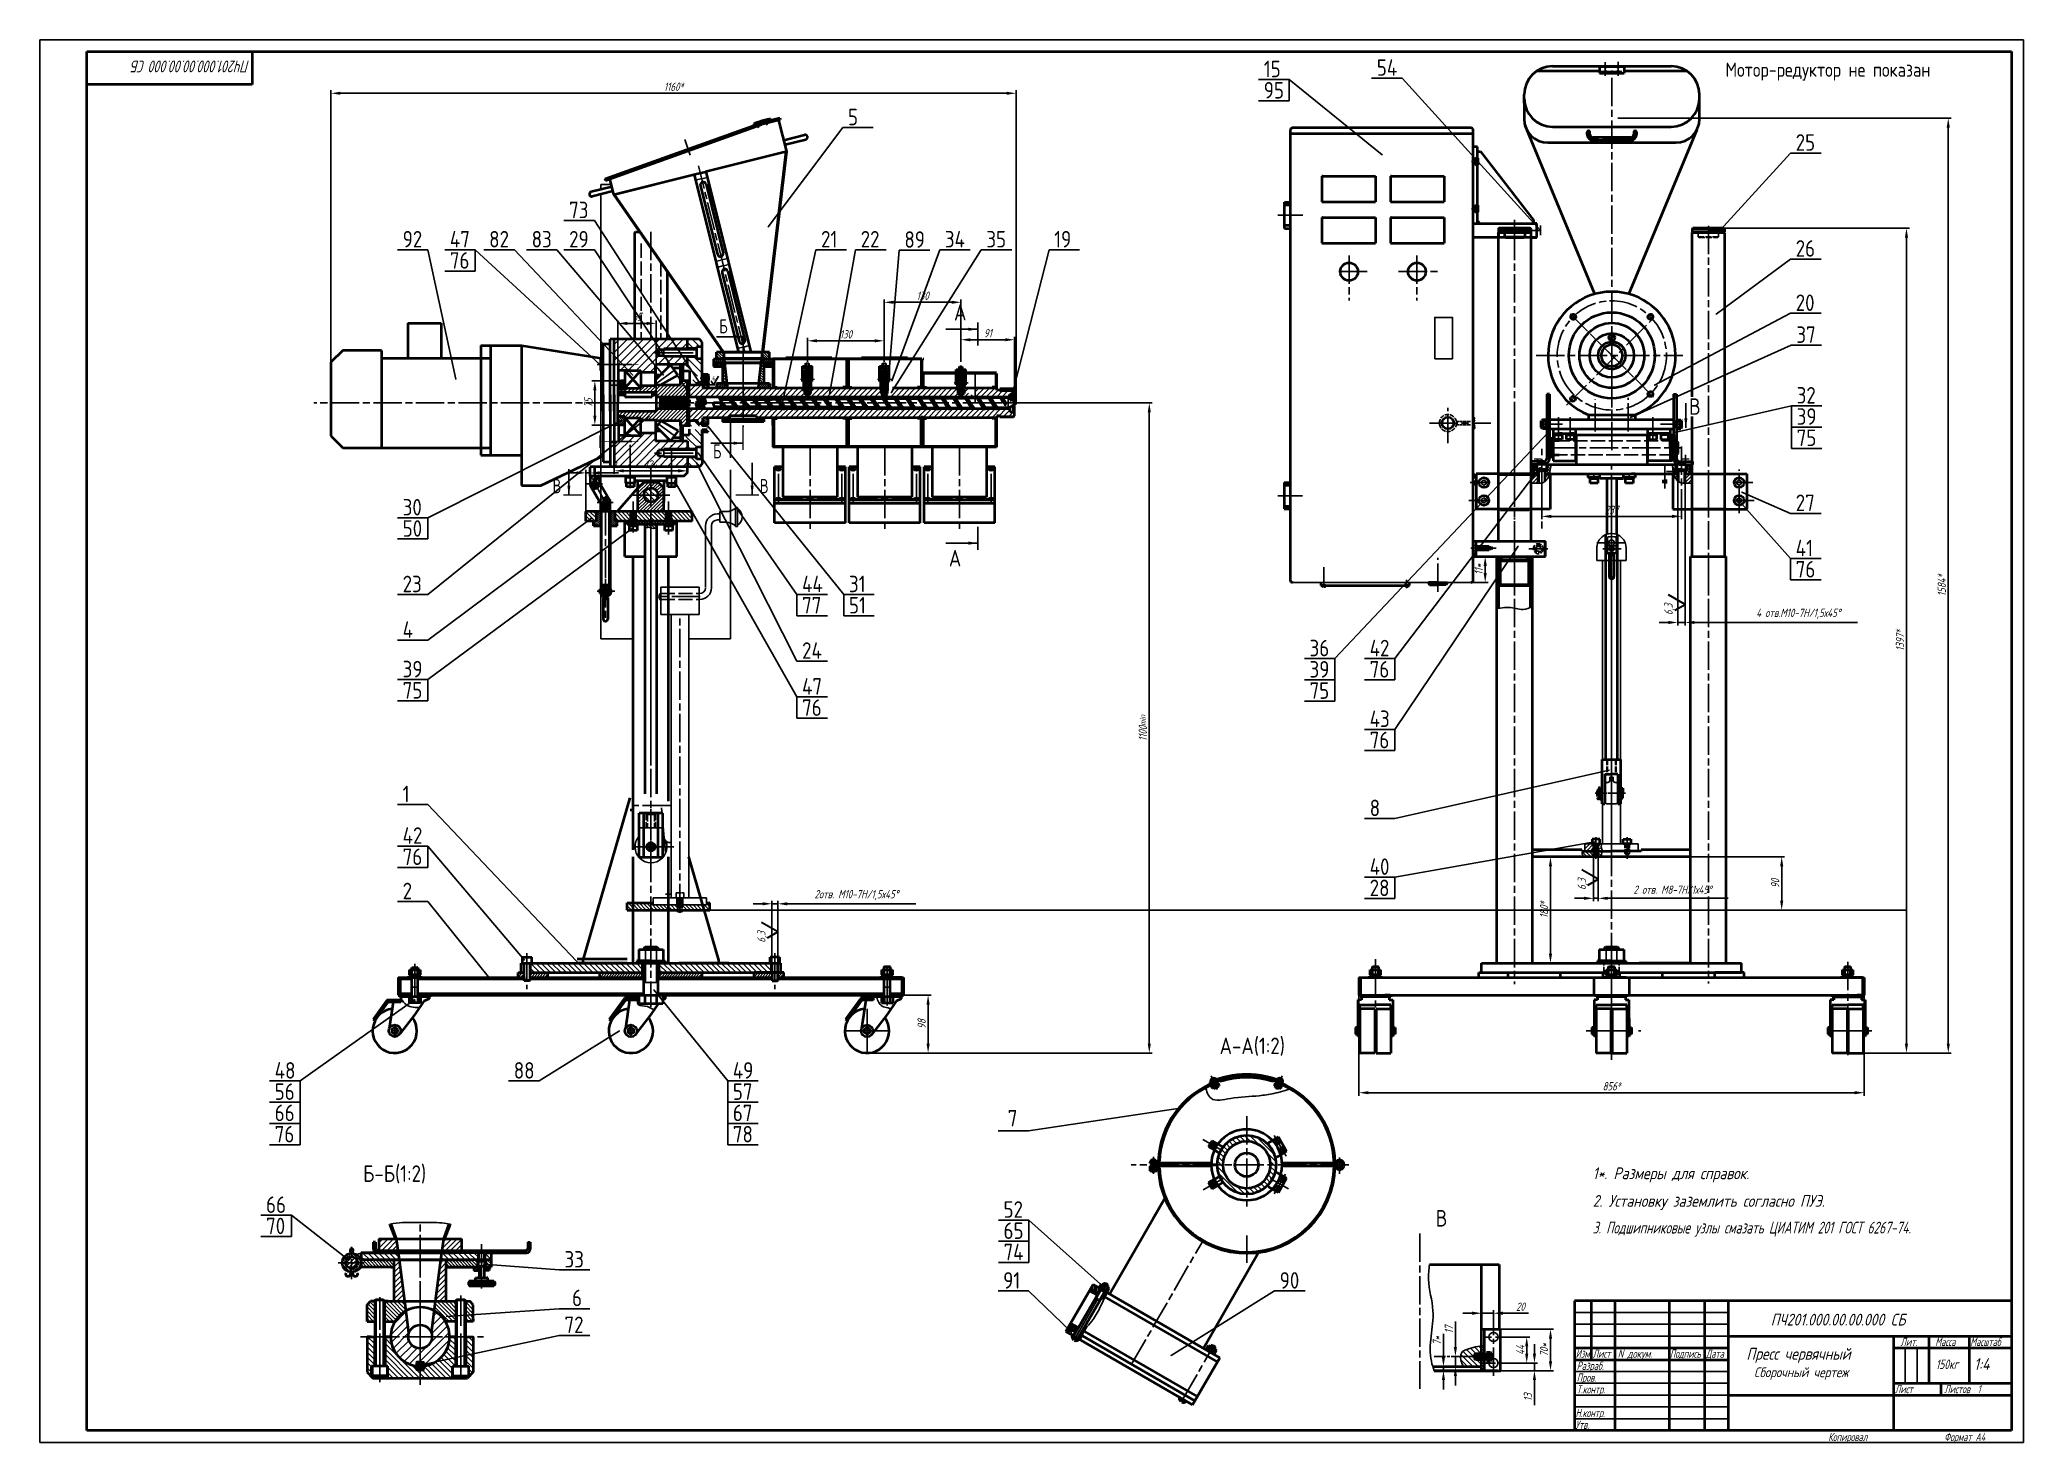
# Model space of a CAD drawing. Header units: millimetres. Extents: x -80 to 1055, y -404 to 589.
# Drawn here: x -7 to 833, y -6 to 589 of the extents above; entities that cross this region are included whole.
import ezdxf

# ---------------------------------------------------------------- set-up
doc = ezdxf.new("R2010")
doc.units = ezdxf.units.MM
for name, pattern in [('AM_ISO02W050', [7.5, 6, -1.5]), ('AM_ISO08W050', [18, 12, -1.5, 3, -1.5]), ('AM_ISO08W050x2', [9, 6, -0.75, 1.5, -0.75]), ('CENTER2', [28.575, 19.05, -3.175, 3.175, -3.175]), ('GOST4', [24, 20, -1.5, 1, -1.5])]:
    doc.linetypes.add(name, pattern=pattern)
for name, color, linetype, lineweight in [('AM_5', 5, 'Continuous', 25), ('AM_7', 5, 'AM_ISO08W050', 25), ('ASHADE', 7, 'Continuous', 40)]:
    doc.layers.add(name, color=color, linetype=linetype, lineweight=lineweight)
for name, color, linetype in [('RAZM', 5, 'Continuous'), ('TIN', 164, 'Continuous'), ('Пунктир', 1, 'AM_ISO02W050'), ('Слой4', 94, 'CENTER2')]:
    doc.layers.add(name, color=color, linetype=linetype)
doc.layers.add('Бланк', color=7, linetype='Continuous', plot=False)
doc.styles.add('ACISOTS', font='isocp.shx', dxfattribs={"height": 1})
doc.styles.add('ROMANC', font='romanc.shx', dxfattribs={"width": 0.75, "oblique": 15})
doc.styles.get("Standard").update_dxf_attribs({"font": 'romanc.shx', "width": 0.8})
doc.styles.add('style1', font='romanc.shx', dxfattribs={"width": 0.75, "oblique": 15, "height": 3.5})
doc.dimstyles.new('Standard$0', dxfattribs={"dimscale": 0, "dimtxt": 3.5, "dimasz": 4, "dimexe": 1.25, "dimexo": 0, "dimgap": 1, "dimtad": 1, "dimdec": 1, "dimdsep": 46, "dimlunit": 6, "dimtxsty": 'ROMANC', "dimcen": 2.5, "dimadec": 0, "dimazin": 0, "dimtfac": 1, "dimtdec": 1, "dimtmove": 0, "dimatfit": 0, "dimfxl": 1, "dimtolj": 1, "dimtzin": 0, "dimarcsym": 0})
doc.dimstyles.new('Масш.0.25', dxfattribs={"dimtxt": 3.5, "dimasz": 4, "dimexe": 1.25, "dimexo": 0.0625, "dimgap": 1, "dimtad": 1, "dimdec": 0, "dimlfac": 4, "dimzin": 0, "dimdsep": 46, "dimtxsty": 'ROMANC', "dimcen": -0.09, "dimadec": 0, "dimazin": 0, "dimtfac": 1, "dimtdec": 0, "dimtmove": 0, "dimatfit": 3, "dimfxl": 1, "dimtolj": 1, "dimtzin": 0, "dimarcsym": 0})
doc.dimstyles.new('Масш.0.5', dxfattribs={"dimtxt": 3.5, "dimasz": 4, "dimexe": 1.25, "dimexo": 0.0625, "dimgap": 1, "dimtad": 1, "dimtoh": 1, "dimdec": 0, "dimlfac": 2, "dimzin": 0, "dimdsep": 46, "dimtxsty": 'ROMANC', "dimcen": -0.09, "dimadec": 1, "dimazin": 0, "dimtfac": 1, "dimtdec": 0, "dimtmove": 0, "dimatfit": 3, "dimfxl": 1, "dimtolj": 1, "dimtzin": 0, "dimarcsym": 0})
pattern_1 = [(45, (7114.45955, 799.9807), (0.420949506, -0.420949506), [])]
pattern_2 = [(45, (-15231.95534, -3915.6671), (-0.561266008, 0.561266008), [])]
pattern_3 = [(135, (-15231.9553, -3867.833), (-1.12253202, -1.12253202), [])]
pattern_4 = [(225, (-15231.95534, -3867.8331), (0.561266008, -0.561266008), [])]
pattern_5 = [(135, (-15231.95534, -3867.8331), (-0.561266008, -0.561266008), [])]
pattern_6 = [(285, (15249.5664, -721.3736), (-1.15005544, -0.30815643), [])]
pattern_7 = [(90, (-7448.5207, -2070.3014), (-0.79375, 2e-16), []), (180, (-7448.5207, -2070.3014), (-2e-16, -0.79375), [])]
pattern_8 = [(45, (-23046.2456, 2746.8481), (-1.12253202, 1.12253202), [])]
pattern_9 = [(135, (-15231.95534, -3895.6671), (-0.561266008, -0.561266008), [])]
pattern_10 = [(225, (-15231.9553, -3895.6671), (0.78577241, -0.78577241), [])]
pattern_11 = [(135, (-15231.9553, -3915.6671), (-1.12253202, -1.12253202), [])]
pattern_12 = [(225, (-15231.9553, -3915.6671), (0.78577241, -0.78577241), [])]
pattern_13 = [(45, (-15231.9553, -3915.667), (-1.68379802, 1.68379802), [])]
pattern_14 = [(45, (-15231.9553, -3915.6671), (-1.12253202, 1.12253202), [])]
pattern_15 = [(135, (-15231.95534, -3915.6671), (-0.420949506, -0.420949506), [])]
pattern_16 = [(135, (-15985.7068, 342.6531), (-1.12253202, -1.12253202), [])]
pattern_17 = [(135, (-15231.9553, -3915.667), (-1.68379802, -1.68379802), [])]
pattern_18 = [(135, (-15231.95534, -3915.6671), (-0.449012806, -0.449012806), [])]

msp = doc.modelspace()

# ---------------------------------------------------------------- texts
at = {"layer": 'AM_5', "color": 2, "insert": (279.26, 444.18), "char_height": 1.75, "attachment_point": 9, "style": 'ACISOTS'}
msp.add_mtext('1,6', dxfattribs=at)
at = {"layer": 'ASHADE'}
for s, height, width, p in [('15', 7, 0.8, (511.38, 572.93)), ('54', 7, 0.8, (559.24, 573.54)), ('Мотор-редуктор не показан', 6, 0.8, (706.89, 573.14)), ('95', 7, 0.8, (511.38, 563.93)), ('5', 7, 0.8, (335.31, 552.58)), ('25', 7, 0.8, (736.63, 541.83)), ('73', 7, 0.8, (217.22, 513.25)), ('92', 7, 0.8, (146.73, 500.86)), ('47', 7, 0.8, (166.71, 500.86)), ('82', 7, 0.8, (183.36, 500.86)), ('83', 7, 0.8, (201.34, 500.86)), ('29', 7, 0.8, (217.22, 500.86)), ('21', 7, 0.8, (323.91, 500.86)), ('22', 7, 0.8, (340.69, 500.86)), ('89', 7, 0.8, (359.19, 500.7)), ('34', 7, 0.8, (376.33, 500.86)), ('35', 7, 0.8, (393.91, 500.86)), ('19', 7, 0.8, (422.63, 500.86)), ('76', 7, 0.8, (166.71, 491.86)), ('26', 7, 0.8, (736.63, 496.94)), ('20', 7, 0.8, (736.63, 473.95)), ('Б', 6, 0.7, (280.8, 464.5)), ('A', 7, 0.8, (380.21, 469.93)), ('37', 7, 0.8, (736.91, 460.43)), ('В', 7, 0.8, (691.45, 429.99)), ('32', 7, 0.8, (737.04, 434.76)), ('39', 7, 0.8, (737.04, 425.76)), ('75', 7, 0.8, (737.04, 416.76)), ('Б', 6, 0.7, (278.13, 411.52)), ('В', 6, 0.7, (210.22, 396.79)), ('В', 6, 0.7, (298, 396.79)), ('27', 7, 0.8, (736.63, 389.23)), ('30', 7, 0.8, (146.73, 387.36)), ('50', 7, 0.8, (146.73, 378.36)), ('A', 7, 0.8, (378.02, 365.75)), ('41', 7, 0.8, (736.63, 370.08)), ('23', 7, 0.8, (146.73, 354.86)), ('44', 7, 0.8, (315.87, 354.86)), ('31', 7, 0.8, (335.72, 354.86)), ('76', 7, 0.8, (736.63, 361.08)), ('77', 7, 0.8, (315.87, 345.86)), ('51', 7, 0.8, (335.72, 345.86)), ('4', 7, 0.8, (146.73, 335.5)), ('24', 7, 0.8, (315.87, 326.67)), ('36', 7, 0.8, (530.76, 327.71)), ('42', 7, 0.8, (556.22, 327.71)), ('39', 7, 0.8, (146.73, 318.8)), ('39', 7, 0.8, (530.76, 318.71)), ('76', 7, 0.8, (556.22, 318.71)), ('75', 7, 0.8, (146.73, 309.8)), ('47', 7, 0.8, (315.87, 311.48)), ('75', 7, 0.8, (530.76, 309.71)), ('76', 7, 0.8, (315.87, 302.48)), ('43', 7, 0.8, (556.22, 297.76)), ('76', 7, 0.8, (556.22, 288.76)), ('1', 7, 0.8, (146.73, 265.91)), ('8', 7, 0.8, (556.22, 260.02)), ('42', 7, 0.8, (146.73, 248.32)), ('76', 7, 0.8, (146.73, 239.32)), ('40', 7, 0.8, (556.22, 235.15)), ('2', 7, 0.8, (146.73, 224.84)), ('28', 7, 0.8, (556.22, 226.15)), ('A-А(1:2)', 7, 0.8, (492.68, 159.26)), ('48', 7, 0.8, (92.54, 148.86)), ('88', 7, 0.8, (193.78, 148.86)), ('49', 7, 0.8, (286.54, 148.86)), ('56', 7, 0.8, (92.54, 139.86)), ('57', 7, 0.8, (286.54, 139.86)), ('66', 7, 0.8, (92.54, 130.86)), ('67', 7, 0.8, (286.54, 130.86)), ('7', 7, 0.8, (402.97, 128.62)), ('76', 7, 0.8, (92.54, 121.86)), ('78', 7, 0.8, (286.54, 121.86)), ('Б-Б(1:2)', 7, 0.8, (129.98, 105.16)), ('66', 7, 0.8, (88.89, 92)), ('52', 7, 0.8, (401.17, 89.96)), ('В', 7, 0.8, (584.17, 86.25)), ('70', 7, 0.8, (88.89, 83)), ('65', 7, 0.8, (401.17, 80.96)), ('33', 7, 0.8, (215.26, 68.89)), ('74', 7, 0.8, (401.17, 71.96)), ('6', 7, 0.8, (218.49, 52.51)), ('91', 7, 0.8, (401.03, 59.93)), ('90', 7, 0.8, (518.12, 59.93)), ('72', 7, 0.8, (215.26, 41.13))]:
    msp.add_text(s, height=height, dxfattribs=dict(at, width=width)).set_placement(p)
at = {"layer": 'RAZM', "style": 'ROMANC', "oblique": 15, "width": 0.75}
for p in [(684.51, 345.17), (647.76, 228.79), (300.38, 206.45)]:
    msp.add_text('6,3', height=3.5, rotation=90, dxfattribs=at).set_placement(p)
at = {"layer": 'TIN', "oblique": 15, "width": 0.7}
msp.add_text('ПЧ201.000.00.00.000 СБ', height=5.0003, rotation=180, dxfattribs=at).set_placement((81.98, 580.03))
at = {"layer": 'TIN', "oblique": 15}
for s, height, width, p in [('1*. Размеры для справок.', 5, 0.8, (650.64, 106.29)), ('2. Установку заземлить согласно ПУЭ.', 5, 0.8, (650.64, 94.59)), ('3. Подшипниковые узлы смазать ЦИАТИМ 201 ГОСТ 6267-74.', 5, 0.67, (650.64, 83.29)), ('ПЧ201.000.00.00.000 CБ', 5, 0.8, (726.05, 44.32)), ('Пресс червячный', 5, 0.8, (715.76, 29.85)), ('Сборочный чертеж', 4.17, 0.8, (718.98, 22.45)), ('1:4', 5, 0.8, (812.12, 25.51))]:
    msp.add_text(s, height=height, dxfattribs=dict(at, width=width)).set_placement(p)
at = {"layer": 'TIN', "style": 'style1', "oblique": 15}
for s, width, p in [('Изм.', 0.62, (643.43, 30.66)), ('Лист', 0.62, (650.64, 30.66)), ('N докум.', 0.75, (661.25, 30.66)), ('Подпись', 0.62, (683.34, 30.66)), ('Дата', 0.6, (698.57, 30.66)), ('Лит.', 0.6, (780.98, 35.66)), ('Масса', 0.6, (795.7, 35.66)), ('Масса', 0.6, (795.7, 35.66)), ('Масштаб', 0.6, (810.52, 35.66)), ('Разраб.', 0.7, (643.88, 25.54)), ('Пров.', 0.7, (643.88, 20.54)), ('Т.контр.', 0.67, (643.88, 15.54)), ('Лист', 0.62, (778.64, 15.66)), ('Листов  1', 0.62, (799.53, 15.66)), ('Н.контр.', 0.67, (643.37, 5.54)), ('Утв.', 0.67, (643.37, 0.54)), ('Копировал', 0.62, (750.38, -4.61)), ('Формат А4', 0.62, (799.53, -4.61))]:
    msp.add_text(s, height=3.5, dxfattribs=dict(at, width=width)).set_placement(p)
at = {"layer": 'Бланк', "oblique": 15, "width": 0.7}
msp.add_text('150кг', height=4, dxfattribs=at).set_placement((795.97, 25.92))

# ---------------------------------------------------------------- blocks, each defined once
blk = doc.blocks.new('*D18')
at = {"layer": 'Defpoints', "color": 0}
for p in [(413.98, 435.01), (462.89, 435.01), (343.38, 159.73)]:
    blk.add_point(p, dxfattribs=at)
at = {"layer": 'TIN', "color": 0, "lineweight": -2}
for p, q in [((414.04, 435.01), (464.14, 435.01)), ((462.89, 163.73), (462.89, 431.01)), ((343.44, 159.73), (464.14, 159.73))]:
    blk.add_line(p, q, dxfattribs=at)
at = {"layer": 'TIN', "color": 0}
for points in [[(462.22, 431.01), (463.55, 431.01), (462.89, 435.01)], [(462.22, 163.73), (463.55, 163.73), (462.89, 159.73)]]:
    blk.add_solid(points, dxfattribs=at)
at = {"layer": 'TIN', "color": 0, "insert": (460.14, 297.37), "char_height": 3.5, "attachment_point": 5, "rotation": 90, "style": 'ROMANC'}
blk.add_mtext('\\A1;1100{\\H0.7143x;min}', dxfattribs=at)
blk = doc.blocks.new('*D19')
at = {"layer": 'Defpoints', "color": 0}
for p in [(625.11, 242.76), (625.11, 197.76), (632.77, 197.76)]:
    blk.add_point(p, dxfattribs=at)
at = {"layer": 'TIN', "color": 0, "lineweight": -2}
for p, q in [((625.17, 242.76), (634.02, 242.76)), ((632.77, 238.76), (632.77, 201.76)), ((625.17, 197.76), (634.02, 197.76))]:
    blk.add_line(p, q, dxfattribs=at)
at = {"layer": 'TIN', "color": 0}
for points in [[(632.11, 238.76), (633.44, 238.76), (632.77, 242.76)], [(632.11, 201.76), (633.44, 201.76), (632.77, 197.76)]]:
    blk.add_solid(points, dxfattribs=at)
at = {"layer": 'TIN', "color": 0, "insert": (630.02, 220.26), "char_height": 3.5, "attachment_point": 5, "rotation": 90, "style": 'ROMANC'}
blk.add_mtext('\\A1;180{\\fTahoma|b0|i0|c0|p32;*}', dxfattribs=at)
blk = doc.blocks.new('*D20')
at = {"layer": 'Defpoints', "color": 0}
for p in [(239.11, 444.39), (228.12, 425.64), (237.85, 425.64)]:
    blk.add_point(p, dxfattribs=at)
at = {"layer": 'TIN', "color": 0, "lineweight": -2}
for p, q in [((239.04, 444.39), (226.87, 444.39)), ((228.12, 440.39), (228.12, 429.64)), ((237.79, 425.64), (226.87, 425.64))]:
    blk.add_line(p, q, dxfattribs=at)
at = {"layer": 'TIN', "color": 0}
for points in [[(227.45, 440.39), (228.78, 440.39), (228.12, 444.39)], [(227.45, 429.64), (228.78, 429.64), (228.12, 425.64)]]:
    blk.add_solid(points, dxfattribs=at)
at = {"layer": 'TIN', "color": 0, "insert": (225.37, 435.01), "char_height": 3.5, "attachment_point": 5, "rotation": 90, "style": 'ROMANC'}
blk.add_mtext('\\A1;75', dxfattribs=at)
blk = doc.blocks.new('*D21')
at = {"layer": 'Defpoints', "color": 0}
for p in [(551.64, 184.26), (765.63, 184.26), (765.63, 142.91)]:
    blk.add_point(p, dxfattribs=at)
at = {"layer": 'TIN', "color": 0, "lineweight": -2}
for p, q in [((551.64, 184.2), (551.64, 141.66)), ((765.63, 184.2), (765.63, 141.66)), ((555.64, 142.91), (761.63, 142.91))]:
    blk.add_line(p, q, dxfattribs=at)
at = {"layer": 'TIN', "color": 0}
for points in [[(555.64, 143.58), (555.64, 142.25), (551.64, 142.91)], [(761.63, 143.58), (761.63, 142.25), (765.63, 142.91)]]:
    blk.add_solid(points, dxfattribs=at)
at = {"layer": 'TIN', "color": 0, "insert": (658.63, 145.66), "char_height": 3.5, "attachment_point": 5, "style": 'ROMANC'}
blk.add_mtext('\\A1;856{\\fTahoma|b0|i0|c0|p32;*}', dxfattribs=at)
blk = doc.blocks.new('*D22')
at = {"layer": 'Defpoints', "color": 0}
for p in [(706.13, 509.01), (765.16, 159.73), (783.53, 159.73)]:
    blk.add_point(p, dxfattribs=at)
at = {"layer": 'TIN', "color": 0, "lineweight": -2}
for p, q in [((706.19, 509.01), (784.78, 509.01)), ((783.53, 505.01), (783.53, 163.73)), ((765.22, 159.73), (784.78, 159.73))]:
    blk.add_line(p, q, dxfattribs=at)
at = {"layer": 'TIN', "color": 0}
for points in [[(782.86, 505.01), (784.19, 505.01), (783.53, 509.01)], [(782.86, 163.73), (784.19, 163.73), (783.53, 159.73)]]:
    blk.add_solid(points, dxfattribs=at)
at = {"layer": 'TIN', "color": 0, "insert": (780.78, 334.37), "char_height": 3.5, "attachment_point": 5, "rotation": 90, "style": 'ROMANC'}
blk.add_mtext('\\A1;1397{\\fTahoma|b0|i0|c0|p32;*}', dxfattribs=at)
blk = doc.blocks.new('*D23')
at = {"layer": 'Defpoints', "color": 0}
for p in [(661.29, 555.64), (801.23, 555.64), (765.16, 159.73)]:
    blk.add_point(p, dxfattribs=at)
at = {"layer": 'TIN', "color": 0, "lineweight": -2}
for p, q in [((661.35, 555.64), (802.48, 555.64)), ((801.23, 163.73), (801.23, 551.64)), ((765.22, 159.73), (802.48, 159.73))]:
    blk.add_line(p, q, dxfattribs=at)
at = {"layer": 'TIN', "color": 0}
for points in [[(800.56, 551.64), (801.89, 551.64), (801.23, 555.64)], [(800.56, 163.73), (801.89, 163.73), (801.23, 159.73)]]:
    blk.add_solid(points, dxfattribs=at)
at = {"layer": 'TIN', "color": 0, "insert": (798.48, 357.68), "char_height": 3.5, "attachment_point": 5, "rotation": 90, "style": 'ROMANC'}
blk.add_mtext('\\A1;1584{\\fTahoma|b0|i0|c0|p32;*}', dxfattribs=at)
blk = doc.blocks.new('*D28')
at = {"layer": 'Defpoints', "color": 0}
for p in [(358.87, 184.26), (343.44, 159.73), (369.23, 159.73)]:
    blk.add_point(p, dxfattribs=at)
at = {"layer": 'TIN', "color": 0, "lineweight": -2}
for p, q in [((358.93, 184.26), (370.48, 184.26)), ((369.23, 180.26), (369.23, 163.73)), ((343.51, 159.73), (370.48, 159.73))]:
    blk.add_line(p, q, dxfattribs=at)
at = {"layer": 'TIN', "color": 0}
for points in [[(368.56, 180.26), (369.89, 180.26), (369.23, 184.26)], [(368.56, 163.73), (369.89, 163.73), (369.23, 159.73)]]:
    blk.add_solid(points, dxfattribs=at)
at = {"layer": 'TIN', "color": 0, "insert": (366.48, 171.99), "char_height": 3.5, "attachment_point": 5, "rotation": 90, "style": 'ROMANC'}
blk.add_mtext('\\A1;98', dxfattribs=at)
blk = doc.blocks.new('*D29')
at = {"layer": 'Defpoints', "color": 0}
for p in [(651, 242.76), (653, 242.76), (653, 225.24)]:
    blk.add_point(p, dxfattribs=at)
at = {"layer": 'TIN', "color": 0, "lineweight": -2}
for p, q in [((651, 242.7), (651, 223.99)), ((653, 242.7), (653, 223.99)), ((647, 225.24), (643, 225.24)), ((651, 225.24), (653, 225.24)), ((657, 225.24), (707.97, 225.24))]:
    blk.add_line(p, q, dxfattribs=at)
at = {"layer": 'TIN', "color": 0}
for points in [[(647, 225.9), (647, 224.57), (651, 225.24)], [(657, 225.9), (657, 224.57), (653, 225.24)]]:
    blk.add_solid(points, dxfattribs=at)
at = {"layer": 'TIN', "color": 0, "insert": (684.49, 228.9), "char_height": 3.5, "attachment_point": 5, "style": 'ROMANC'}
blk.add_mtext('\\A1;2 отв. М8-7Н/1х45%%d', dxfattribs=at)
blk = doc.blocks.new('*D30')
at = {"layer": 'Defpoints', "color": 0}
for p in [(303.12, 222.92), (303.12, 197.76), (305.62, 197.79)]:
    blk.add_point(p, dxfattribs=at)
at = {"layer": 'TIN', "color": 0, "lineweight": -2}
for p, q in [((299.12, 222.92), (295.12, 222.92)), ((303.12, 197.82), (303.12, 224.17)), ((303.12, 222.92), (305.62, 222.92)), ((305.62, 197.85), (305.62, 224.17)), ((309.62, 222.92), (364, 222.92))]:
    blk.add_line(p, q, dxfattribs=at)
at = {"layer": 'TIN', "color": 0}
for points in [[(299.12, 223.58), (299.12, 222.25), (303.12, 222.92)], [(309.62, 223.58), (309.62, 222.25), (305.62, 222.92)]]:
    blk.add_solid(points, dxfattribs=at)
at = {"layer": 'TIN', "color": 0, "insert": (338.89, 226.58), "char_height": 3.5, "attachment_point": 5, "style": 'ROMANC'}
blk.add_mtext('\\A1;2отв. М10-7Н/1,5х45%%d', dxfattribs=at)
blk = doc.blocks.new('*D31')
at = {"layer": 'Defpoints', "color": 0}
for p in [(686.75, 401.88), (689.75, 400.99), (686.75, 342.05)]:
    blk.add_point(p, dxfattribs=at)
at = {"layer": 'TIN', "color": 0, "lineweight": -2}
for p, q in [((686.75, 401.82), (686.75, 340.8)), ((689.75, 400.93), (689.75, 340.8)), ((682.75, 342.05), (678.75, 342.05)), ((686.75, 342.05), (689.75, 342.05)), ((693.75, 342.05), (762.8, 342.05))]:
    blk.add_line(p, q, dxfattribs=at)
at = {"layer": 'TIN', "color": 0}
for points in [[(682.75, 342.72), (682.75, 341.39), (686.75, 342.05)], [(693.75, 342.72), (693.75, 341.39), (689.75, 342.05)]]:
    blk.add_solid(points, dxfattribs=at)
at = {"layer": 'TIN', "color": 0, "insert": (737.76, 345.72), "char_height": 3.5, "attachment_point": 5, "style": 'ROMANC'}
blk.add_mtext('\\A1;4 отв.М10-7Н/1,5х45%%d', dxfattribs=at)
blk = doc.blocks.new('*D32')
at = {"layer": 'Defpoints', "color": 0}
for p in [(406.46, 566.16), (116.36, 435.01), (406.46, 435.01)]:
    blk.add_point(p, dxfattribs=at)
at = {"layer": 'TIN', "color": 0, "lineweight": -2}
for p, q in [((116.36, 435.07), (116.36, 567.41)), ((120.36, 566.16), (402.46, 566.16)), ((406.46, 435.07), (406.46, 567.41))]:
    blk.add_line(p, q, dxfattribs=at)
at = {"layer": 'TIN', "color": 0}
for points in [[(120.36, 566.82), (120.36, 565.49), (116.36, 566.16)], [(402.46, 566.82), (402.46, 565.49), (406.46, 566.16)]]:
    blk.add_solid(points, dxfattribs=at)
at = {"layer": 'TIN', "color": 0, "insert": (261.41, 568.91), "char_height": 3.5, "attachment_point": 5, "style": 'ROMANC'}
blk.add_mtext('\\A1;1160{\\fTahoma|b0|i0|c0|p32;*}', dxfattribs=at)
blk = doc.blocks.new('*D374')
at = {"layer": 'Defpoints', "color": 0}
for p in [(600.08, 370.01), (597.86, 358.99), (605.14, 358.99)]:
    blk.add_point(p, dxfattribs=at)
at = {"layer": 'TIN', "color": 0, "lineweight": -2}
for p, q in [((600.08, 370.01), (606.39, 370.01)), ((605.14, 366.01), (605.14, 362.99)), ((597.86, 358.99), (606.39, 358.99))]:
    blk.add_line(p, q, dxfattribs=at)
at = {"layer": 'TIN', "color": 0}
for points in [[(604.47, 366.01), (605.81, 366.01), (605.14, 370.01)], [(604.47, 362.99), (605.81, 362.99), (605.14, 358.99)]]:
    blk.add_solid(points, dxfattribs=at)
at = {"layer": 'TIN', "color": 0, "insert": (602.39, 364.5), "char_height": 3.5, "attachment_point": 5, "rotation": 90, "style": 'ROMANC'}
blk.add_mtext('\\A1;11*', dxfattribs=at)
blk = doc.blocks.new('*D376')
at = {"layer": 'Defpoints', "color": 0}
for p in [(226.11, 405.39), (226.11, 404.01), (224.36, 388.87)]:
    blk.add_point(p, dxfattribs=at)
at = {"layer": 'TIN', "color": 0, "lineweight": -2}
for p, q in [((220.36, 405.39), (216.36, 405.39)), ((224.36, 388.93), (224.36, 406.64)), ((224.36, 405.39), (226.11, 405.39)), ((226.11, 404.07), (226.11, 406.64)), ((230.11, 405.39), (238.13, 405.39))]:
    blk.add_line(p, q, dxfattribs=at)
at = {"layer": 'TIN', "color": 0}
for points in [[(220.36, 406.06), (220.36, 404.73), (224.36, 405.39)], [(230.11, 406.06), (230.11, 404.73), (226.11, 405.39)]]:
    blk.add_solid(points, dxfattribs=at)
at = {"layer": 'TIN', "color": 0, "insert": (236.12, 408.14), "char_height": 3.5, "attachment_point": 5, "style": 'ROMANC'}
blk.add_mtext('\\A1;7', dxfattribs=at)
blk = doc.blocks.new('*D377')
at = {"layer": 'Defpoints', "color": 0}
for p in [(611.62, 42.73), (632.8, 42.73), (604.87, 25.2)]:
    blk.add_point(p, dxfattribs=at)
at = {"layer": 'TIN', "color": 0, "lineweight": -2}
for p, q in [((611.68, 42.73), (634.05, 42.73)), ((632.8, 29.2), (632.8, 38.73)), ((604.93, 25.2), (634.05, 25.2))]:
    blk.add_line(p, q, dxfattribs=at)
at = {"layer": 'TIN', "color": 0}
for points in [[(632.13, 38.73), (633.47, 38.73), (632.8, 42.73)], [(632.13, 29.2), (633.47, 29.2), (632.8, 25.2)]]:
    blk.add_solid(points, dxfattribs=at)
at = {"layer": 'TIN', "color": 0, "insert": (630.05, 33.96), "char_height": 3.5, "attachment_point": 5, "rotation": 90, "style": 'ROMANC'}
blk.add_mtext('\\A1;70*', dxfattribs=at)
blk = doc.blocks.new('*D378')
at = {"layer": 'Defpoints', "color": 0}
for p in [(587.46, 26.95), (603.62, 26.95), (603.62, 25.2)]:
    blk.add_point(p, dxfattribs=at)
at = {"layer": 'TIN', "color": 0, "lineweight": -2}
for p, q in [((587.46, 30.95), (587.46, 40.84)), ((603.56, 26.95), (586.21, 26.95)), ((603.56, 25.2), (586.21, 25.2)), ((587.46, 25.2), (587.46, 26.95)), ((587.46, 21.2), (587.46, 17.2))]:
    blk.add_line(p, q, dxfattribs=at)
at = {"layer": 'TIN', "color": 0}
for points in [[(586.79, 30.95), (588.12, 30.95), (587.46, 26.95)], [(586.79, 21.2), (588.12, 21.2), (587.46, 25.2)]]:
    blk.add_solid(points, dxfattribs=at)
at = {"layer": 'TIN', "color": 0, "insert": (584.71, 37.89), "char_height": 3.5, "attachment_point": 5, "rotation": 90, "style": 'ROMANC'}
blk.add_mtext('\\A1;7*', dxfattribs=at)
blk = doc.blocks.new('*D379')
at = {"layer": 'Defpoints', "color": 0}
for p in [(611.62, 28.45), (611.62, 25.2), (626, 28.45)]:
    blk.add_point(p, dxfattribs=at)
at = {"layer": 'TIN', "color": 0, "lineweight": -2}
for p, q in [((626, 32.45), (626, 36.45)), ((611.68, 28.45), (627.25, 28.45)), ((611.68, 25.2), (627.25, 25.2)), ((626, 28.45), (626, 25.2)), ((626, 21.2), (626, 10.65))]:
    blk.add_line(p, q, dxfattribs=at)
at = {"layer": 'TIN', "color": 0}
for points in [[(625.33, 32.45), (626.67, 32.45), (626, 28.45)], [(625.33, 21.2), (626.67, 21.2), (626, 25.2)]]:
    blk.add_solid(points, dxfattribs=at)
at = {"layer": 'TIN', "color": 0, "insert": (623.25, 13.93), "char_height": 3.5, "attachment_point": 5, "rotation": 90, "style": 'ROMANC'}
blk.add_mtext('\\A1;13', dxfattribs=at)
blk = doc.blocks.new('*D380')
at = {"layer": 'Defpoints', "color": 0}
for p in [(611.62, 39.45), (622.72, 39.45), (611.62, 28.45)]:
    blk.add_point(p, dxfattribs=at)
at = {"layer": 'TIN', "color": 0, "lineweight": -2}
for p, q in [((611.68, 39.45), (623.97, 39.45)), ((622.72, 32.45), (622.72, 35.45)), ((611.68, 28.45), (623.97, 28.45))]:
    blk.add_line(p, q, dxfattribs=at)
at = {"layer": 'TIN', "color": 0}
for points in [[(622.06, 35.45), (623.39, 35.45), (622.72, 39.45)], [(622.06, 32.45), (623.39, 32.45), (622.72, 28.45)]]:
    blk.add_solid(points, dxfattribs=at)
at = {"layer": 'TIN', "color": 0, "insert": (619.97, 33.95), "char_height": 3.5, "attachment_point": 5, "rotation": 90, "style": 'ROMANC'}
blk.add_mtext('\\A1;44', dxfattribs=at)
blk = doc.blocks.new('*D381')
at = {"layer": 'Defpoints', "color": 0}
for p in [(603.62, 42.73), (608.62, 49.54), (608.62, 42.73)]:
    blk.add_point(p, dxfattribs=at)
at = {"layer": 'TIN', "color": 0, "lineweight": -2}
for p, q in [((603.62, 42.79), (603.62, 50.79)), ((608.62, 42.79), (608.62, 50.79)), ((599.62, 49.54), (595.62, 49.54)), ((603.62, 49.54), (608.62, 49.54)), ((612.62, 49.54), (623.51, 49.54))]:
    blk.add_line(p, q, dxfattribs=at)
at = {"layer": 'TIN', "color": 0}
for points in [[(599.62, 50.2), (599.62, 48.87), (603.62, 49.54)], [(612.62, 50.2), (612.62, 48.87), (608.62, 49.54)]]:
    blk.add_solid(points, dxfattribs=at)
at = {"layer": 'TIN', "color": 0, "insert": (620.06, 52.29), "char_height": 3.5, "attachment_point": 5, "style": 'ROMANC'}
blk.add_mtext('\\A1;20', dxfattribs=at)
blk = doc.blocks.new('*D382')
at = {"layer": 'Defpoints', "color": 0}
for p in [(592.52, 31.2), (603.45, 31.2), (603.56, 26.95)]:
    blk.add_point(p, dxfattribs=at)
at = {"layer": 'TIN', "color": 0, "lineweight": -2}
for p, q in [((592.52, 35.2), (592.52, 46.02)), ((603.39, 31.2), (591.27, 31.2)), ((603.5, 26.95), (591.27, 26.95)), ((592.52, 26.95), (592.52, 31.2)), ((592.52, 22.95), (592.52, 18.95))]:
    blk.add_line(p, q, dxfattribs=at)
at = {"layer": 'TIN', "color": 0}
for points in [[(591.85, 35.2), (593.18, 35.2), (592.52, 31.2)], [(591.85, 22.95), (593.18, 22.95), (592.52, 26.95)]]:
    blk.add_solid(points, dxfattribs=at)
at = {"layer": 'TIN', "color": 0, "insert": (589.77, 42.61), "char_height": 3.5, "attachment_point": 5, "rotation": 90, "style": 'ROMANC'}
blk.add_mtext('\\A1;17', dxfattribs=at)
blk = doc.blocks.new('*D401')
at = {"layer": 'Defpoints', "color": 0}
for p in [(383.15, 456.96), (405.87, 461.78), (405.87, 437.61)]:
    blk.add_point(p, dxfattribs=at)
at = {"layer": 'TIN', "color": 0, "lineweight": -2}
for p, q in [((383.15, 457.03), (383.15, 463.03)), ((405.87, 437.67), (405.87, 463.03)), ((387.15, 461.78), (401.87, 461.78))]:
    blk.add_line(p, q, dxfattribs=at)
at = {"layer": 'TIN', "color": 0}
for points in [[(387.15, 462.44), (387.15, 461.11), (383.15, 461.78)], [(401.87, 462.44), (401.87, 461.11), (405.87, 461.78)]]:
    blk.add_solid(points, dxfattribs=at)
at = {"layer": 'TIN', "color": 0, "insert": (394.51, 464.53), "char_height": 3.5, "attachment_point": 5, "style": 'ROMANC'}
blk.add_mtext('\\A1;91', dxfattribs=at)
blk = doc.blocks.new('*D449')
at = {"layer": 'Defpoints', "color": 0}
for p in [(629.08, 399.39), (688.25, 397.68), (688.25, 386.98)]:
    blk.add_point(p, dxfattribs=at)
at = {"layer": 'TIN', "color": 0, "lineweight": -2}
for p, q in [((629.08, 399.33), (629.08, 385.73)), ((688.25, 397.62), (688.25, 385.73)), ((633.08, 386.98), (684.25, 386.98))]:
    blk.add_line(p, q, dxfattribs=at)
at = {"layer": 'TIN', "color": 0}
for points in [[(633.08, 387.65), (633.08, 386.31), (629.08, 386.98)], [(684.25, 387.65), (684.25, 386.31), (688.25, 386.98)]]:
    blk.add_solid(points, dxfattribs=at)
at = {"layer": 'TIN', "color": 0, "insert": (658.67, 389.73), "char_height": 3.5, "attachment_point": 5, "style": 'ROMANC'}
blk.add_mtext('\\A1;237', dxfattribs=at)
blk = doc.blocks.new('*D475')
at = {"layer": 'Defpoints', "color": 0}
for p in [(236.36, 408.01), (236.36, 406.26), (267.36, 406.76)]:
    blk.add_point(p, dxfattribs=at)
at = {"layer": 'TIN', "color": 0, "lineweight": -2}
for p, q in [((236.36, 407.95), (236.36, 405.01)), ((263.36, 406.26), (240.36, 406.26)), ((267.36, 406.7), (267.36, 405.01))]:
    blk.add_line(p, q, dxfattribs=at)
at = {"layer": 'TIN', "color": 0}
for points in [[(240.36, 406.92), (240.36, 405.59), (236.36, 406.26)], [(263.36, 406.92), (263.36, 405.59), (267.36, 406.26)]]:
    blk.add_solid(points, dxfattribs=at)
at = {"layer": 'TIN', "color": 0, "insert": (251.86, 409.01), "char_height": 3.5, "attachment_point": 5, "style": 'ROMANC'}
blk.add_mtext('\\A1;124', dxfattribs=at)
blk = doc.blocks.new('*D492')
at = {"layer": 'Defpoints', "color": 0}
for p in [(350.65, 461.33), (350.65, 458.04), (318.15, 452.55)]:
    blk.add_point(p, dxfattribs=at)
at = {"layer": 'TIN', "color": 0, "lineweight": -2}
for p, q in [((318.15, 452.61), (318.15, 462.58)), ((350.65, 458.1), (350.65, 462.58)), ((322.15, 461.33), (346.65, 461.33))]:
    blk.add_line(p, q, dxfattribs=at)
at = {"layer": 'TIN', "color": 0}
for points in [[(322.15, 461.99), (322.15, 460.66), (318.15, 461.33)], [(346.65, 461.99), (346.65, 460.66), (350.65, 461.33)]]:
    blk.add_solid(points, dxfattribs=at)
at = {"layer": 'TIN', "color": 0, "insert": (334.4, 464.08), "char_height": 3.5, "attachment_point": 5, "style": 'ROMANC'}
blk.add_mtext('\\A1;130', dxfattribs=at)
blk = doc.blocks.new('*D493')
at = {"layer": 'Defpoints', "color": 0}
for p in [(383.15, 477.64), (350.65, 452.55), (383.15, 452.55)]:
    blk.add_point(p, dxfattribs=at)
at = {"layer": 'TIN', "color": 0, "lineweight": -2}
for p, q in [((350.65, 452.61), (350.65, 478.89)), ((383.15, 452.61), (383.15, 478.89)), ((354.65, 477.64), (379.15, 477.64))]:
    blk.add_line(p, q, dxfattribs=at)
at = {"layer": 'TIN', "color": 0}
for points in [[(354.65, 478.31), (354.65, 476.97), (350.65, 477.64)], [(379.15, 478.31), (379.15, 476.97), (383.15, 477.64)]]:
    blk.add_solid(points, dxfattribs=at)
at = {"layer": 'TIN', "color": 0, "insert": (366.9, 480.39), "char_height": 3.5, "attachment_point": 5, "style": 'ROMANC'}
blk.add_mtext('\\A1;130', dxfattribs=at)
blk = doc.blocks.new('*D507')
at = {"layer": 'Defpoints', "color": 0}
for p in [(680.22, 242.76), (680.22, 220.26), (730.69, 220.26)]:
    blk.add_point(p, dxfattribs=at)
at = {"layer": 'TIN', "color": 0, "lineweight": -2}
for p, q in [((680.28, 242.76), (731.94, 242.76)), ((730.69, 238.76), (730.69, 224.26)), ((680.28, 220.26), (731.94, 220.26))]:
    blk.add_line(p, q, dxfattribs=at)
at = {"layer": 'TIN', "color": 0}
for points in [[(730.02, 238.76), (731.36, 238.76), (730.69, 242.76)], [(730.02, 224.26), (731.36, 224.26), (730.69, 220.26)]]:
    blk.add_solid(points, dxfattribs=at)
at = {"layer": 'TIN', "color": 0, "insert": (727.94, 231.51), "char_height": 3.5, "attachment_point": 5, "rotation": 90, "style": 'ROMANC'}
blk.add_mtext('\\A1;\\A1;90 ', dxfattribs=at)
blk = doc.blocks.new('*D508')
at = {"layer": 'Defpoints', "color": 0}
for p in [(237.85, 468.69), (237.85, 435.01), (254.11, 435.01)]:
    blk.add_point(p, dxfattribs=at)
at = {"layer": 'TIN', "color": 0, "lineweight": -2}
for p, q in [((237.85, 435.07), (237.85, 469.94)), ((250.11, 468.69), (241.85, 468.69)), ((254.11, 435.07), (254.11, 469.94))]:
    blk.add_line(p, q, dxfattribs=at)
at = {"layer": 'TIN', "color": 0}
for points in [[(241.85, 469.36), (241.85, 468.02), (237.85, 468.69)], [(250.11, 469.36), (250.11, 468.02), (254.11, 468.69)]]:
    blk.add_solid(points, dxfattribs=at)
at = {"layer": 'TIN', "color": 0, "insert": (245.98, 471.44), "char_height": 3.5, "attachment_point": 5, "style": 'ROMANC'}
blk.add_mtext('\\A1;65', dxfattribs=at)

# ---------------------------------------------------------------- dimensions: what is measured, and where the dimension line sits
at = {"layer": 'TIN'}
for base, p1, p2, text, picture, middle in [((406.46, 566.16), (116.36, 435.01), (406.46, 435.01), '<>{\\fTahoma|b0|i0|c0|p32;*}', '*D32', (261.41, 568.91)), ((653, 225.24), (651, 242.76), (653, 242.76), '2 отв. М8-7Н/1х45%%d', '*D29', (684.49, 228.9)), ((765.63, 142.91), (551.64, 184.26), (765.63, 184.26), '<>{\\fTahoma|b0|i0|c0|p32;*}', '*D21', (658.63, 145.66))]:
    dim = msp.add_linear_dim(base=base, p1=p1, p2=p2, text=text, dimstyle='Масш.0.25', dxfattribs=at)
    dim.commit()
    dim.dimension.update_dxf_attribs({"geometry": picture, "text_midpoint": middle})
for base, p1, p2, text, dimstyle, override, picture, middle in [((801.23, 555.64), (765.16, 159.73), (661.29, 555.64), '<>{\\fTahoma|b0|i0|c0|p32;*}', 'Масш.0.25', {"dimlfac": 4, "dimtxsty": 'ROMANC', "dimsah": 1, "dimtmove": 0, "dimtolj": 1}, '*D23', (798.48, 357.68)), ((605.14, 358.99), (600.08, 370.01), (597.86, 358.99), '<>*', 'Standard$0', {"dimscale": 1}, '*D374', (602.39, 364.5)), ((730.69, 220.26), (680.22, 242.76), (680.22, 220.26), '\\A1;<> ', 'Масш.0.5', {"dimgap": 1, "dimlfac": 4, "dimsah": 1, "dimse1": 0, "dimse2": 0, "dimsd1": 0, "dimsd2": 0, "dimtmove": 0}, '*D507', (727.94, 231.51))]:
    dim = msp.add_linear_dim(base=base, p1=p1, p2=p2, angle=90, text=text, dimstyle=dimstyle, override=override, dxfattribs=at)
    dim.commit()
    dim.dimension.update_dxf_attribs({"geometry": picture, "text_midpoint": middle})
for base, p1, p2, text, picture, middle in [((783.53, 159.73), (706.13, 509.01), (765.16, 159.73), '<>{\\fTahoma|b0|i0|c0|p32;*}', '*D22', (780.78, 334.37)), ((462.89, 435.01), (343.38, 159.73), (413.98, 435.01), '1100{\\H0.7143x;min}', '*D18', (460.14, 297.37)), ((632.77, 197.76), (625.11, 242.76), (625.11, 197.76), '<>{\\fTahoma|b0|i0|c0|p32;*}', '*D19', (630.02, 220.26)), ((632.8, 42.73), (604.87, 25.2), (611.62, 42.73), '<>*', '*D377', (630.05, 33.96)), ((587.46, 26.95), (603.62, 25.2), (603.62, 26.95), '<>*', '*D378', (584.71, 37.89))]:
    dim = msp.add_linear_dim(base=base, p1=p1, p2=p2, angle=90, text=text, dimstyle='Масш.0.25', dxfattribs=at)
    dim.commit()
    dim.dimension.update_dxf_attribs({"geometry": picture, "text_midpoint": middle})
for base, p1, p2, picture, middle in [((383.15, 477.64), (350.65, 452.55), (383.15, 452.55), '*D493', (366.9, 480.39)), ((237.85, 468.69), (254.11, 435.01), (237.85, 435.01), '*D508', (245.98, 471.44)), ((350.65, 461.33), (318.15, 452.55), (350.65, 458.04), '*D492', (334.4, 464.08)), ((405.87, 461.78), (383.15, 456.96), (405.87, 437.61), '*D401', (394.51, 464.53)), ((226.11, 405.39), (224.36, 388.87), (226.11, 404.01), '*D376', (236.12, 408.14)), ((236.36, 406.26), (267.36, 406.76), (236.36, 408.01), '*D475', (251.86, 409.01)), ((688.25, 386.98), (629.08, 399.39), (688.25, 397.68), '*D449', (658.67, 389.73)), ((608.62, 49.54), (603.62, 42.73), (608.62, 42.73), '*D381', (620.06, 52.29))]:
    dim = msp.add_linear_dim(base=base, p1=p1, p2=p2, dimstyle='Масш.0.25', dxfattribs=at)
    dim.commit()
    dim.dimension.update_dxf_attribs({"geometry": picture, "text_midpoint": middle})
for base, p1, p2, picture, middle in [((228.12, 425.64), (239.11, 444.39), (237.85, 425.64), '*D20', (225.37, 435.01)), ((369.23, 159.73), (358.87, 184.26), (343.44, 159.73), '*D28', (366.48, 171.99)), ((592.52, 31.2), (603.56, 26.95), (603.45, 31.2), '*D382', (589.77, 42.61)), ((622.72, 39.45), (611.62, 28.45), (611.62, 39.45), '*D380', (619.97, 33.95))]:
    dim = msp.add_linear_dim(base=base, p1=p1, p2=p2, angle=90, dimstyle='Масш.0.25', dxfattribs=at)
    dim.commit()
    dim.dimension.update_dxf_attribs({"geometry": picture, "text_midpoint": middle})
dim = msp.add_linear_dim(base=(686.75, 342.05), p1=(689.75, 400.99), p2=(686.75, 401.88), text='4 отв.М10-7Н/1,5х45%%d', dimstyle='Масш.0.25', override={"dimlfac": 4, "dimtxsty": 'ROMANC', "dimsah": 1, "dimtmove": 0, "dimtolj": 1}, dxfattribs=at)
dim.commit()
dim.dimension.update_dxf_attribs({"geometry": '*D31', "text_midpoint": (737.76, 342.05), "dimtype": 160})
dim = msp.add_linear_dim(base=(303.12, 222.92), p1=(305.62, 197.79), p2=(303.12, 197.76), text='2отв. М10-7Н/1,5х45%%d', dimstyle='Масш.0.25', dxfattribs=at)
dim.commit()
dim.dimension.update_dxf_attribs({"geometry": '*D30', "text_midpoint": (338.89, 222.92), "dimtype": 160})
dim = msp.add_linear_dim(base=(626, 28.45), p1=(611.62, 25.2), p2=(611.62, 28.45), angle=90, dimstyle='Масш.0.25', dxfattribs=at)
dim.commit()
dim.dimension.update_dxf_attribs({"geometry": '*D379', "text_midpoint": (626, 13.93), "dimtype": 160})

# ---------------------------------------------------------------- hatches: boundary and pattern name
at = {"layer": 'TIN'}
h = msp.add_hatch(dxfattribs=at)
h.set_pattern_fill('ANSI31', color=256, scale=0.175, angle=90, style=0)
h.set_pattern_definition([(45, (16335.536, 1102.8976), (0.392886205, -0.392886205), [])])
edge = h.paths.add_edge_path()
edge.add_spline(control_points=[(248.81, 535.07), (248.69, 535.13), (248.66, 535.29), (248.61, 535.62), (248.8, 535.87)], knot_values=[1.349102, 1.349102, 1.349102, 1.349102, 1.597442, 2.914886, 2.914886, 2.914886, 2.914886], degree=3, periodic=0)
edge.add_line((248.8, 535.87), (252.05, 537.03))
edge.add_line((252.05, 537.03), (252.3, 536.32))
edge.add_line((252.3, 536.32), (248.81, 535.07))
h = msp.add_hatch(dxfattribs=at)
h.set_pattern_fill('ANSI31', color=256, scale=0.25, angle=-14, style=0)
h.set_pattern_definition([(149, (10100.261, 4529.1147), (0.40881147, 0.680376545), [])])
h.paths.add_polyline_path([(236.11, 523.26), (236.37, 523.33), (263.08, 484.79), (262.84, 484.7)])
h = msp.add_hatch(dxfattribs=at)
h.set_pattern_fill('ANSI31', color=256, scale=0.25, angle=-14, style=0)
h.set_pattern_definition([(59, (-10280.7787, -552.4492), (-0.680376545, 0.40881147), [])])
h.paths.add_polyline_path([(303.89, 494.94), (303.63, 494.91), (299.11, 456.51), (299.37, 456.58)])
h = msp.add_hatch(dxfattribs=at)
h.set_pattern_fill('ANSI31', color=256, scale=0.75, style=0)
h.set_pattern_definition(pattern_13)
h.paths.add_polyline_path([(238.1, 451.36), (238.1, 448.76), (243.2, 448.76), (247.6, 448.76), (247.6, 447.86), (253.86, 447.86), (253.86, 451.26), (267.37, 451.26), (267.37, 454.64), (257.37, 454.64), (257.37, 455.01), (255.12, 455.01), (254.39, 456.26), (255.12, 457.51), (257.37, 457.51), (257.37, 457.89), (267.37, 457.89), (267.37, 462.01), (236.36, 462.01), (236.36, 451.36)])
h = msp.add_hatch(dxfattribs=at)
h.set_pattern_fill('ANSI31', color=256, scale=0.75, angle=90, style=0)
h.set_pattern_definition(pattern_17)
h.paths.add_polyline_path([(267.37, 462.01), (267.37, 458.01), (271.12, 458.01), (271.12, 458.76), (273.62, 458.76), (273.62, 460.76), (272.37, 462.01)])
h = msp.add_hatch(dxfattribs=at)
h.set_pattern_fill('ANSI31', color=256, scale=0.75, angle=90, style=0)
h.set_pattern_definition(pattern_17)
h.paths.add_polyline_path([(273.62, 453.76), (271.12, 453.76), (271.12, 454.51), (267.37, 454.51), (267.37, 448.56), (268.26, 448.56), (268.26, 446.3), (273.62, 446.3), (273.62, 447.25)])
h = msp.add_hatch(dxfattribs=at)
h.set_pattern_fill('ANSI31', color=256, scale=0.25, style=0)
h.set_pattern_definition([(135, (7582.5638, 783.15965), (0.56126601, 0.56126601), [])])
h.paths.add_polyline_path([(299.08, 456.5), (298.8, 454), (300.12, 454), (300.12, 453.5), (302.12, 453.5), (302.12, 456.5)])
h.paths.add_polyline_path([(279.62, 456.5), (279.62, 453.5), (281.62, 453.5), (281.62, 454), (282.95, 454), (282.67, 456.5)])
h = msp.add_hatch(dxfattribs=at)
h.set_pattern_fill('ANSI31', color=256, scale=0.125, style=0)
h.set_pattern_definition([(135, (7582.56382, 783.15965), (0.280633004, 0.280633004), [])])
h.paths.add_polyline_path([(290.87, 454), (300.12, 454), (300.12, 453.5), (290.87, 453.5)])
h.paths.add_polyline_path([(281.62, 454), (290.87, 454), (290.87, 453.5), (281.62, 453.5)])
h = msp.add_hatch(dxfattribs=at)
h.set_pattern_fill('ANSI31', color=256, scale=0.75, angle=90, style=0)
h.set_pattern_definition(pattern_17)
h.paths.add_polyline_path([(267.37, 451.26), (265.35, 451.26), (265.35, 448.56), (267.37, 448.56)])
h = msp.add_hatch(dxfattribs=at)
h.set_pattern_fill('ANSI31', color=256, scale=0.2, angle=90, style=0)
h.set_pattern_definition(pattern_18)
h.paths.add_polyline_path([(276.12, 447.02), (276.12, 447.25), (273.87, 447.25), (273.87, 446.37), (275.47, 446.37)])
h.paths.add_polyline_path([(275.47, 444.72), (273.87, 444.72), (273.87, 443.76), (273.87, 443.64), (276.12, 443.64), (276.12, 444.08)])
h.paths.add_polyline_path([(276.12, 442.64), (273.87, 442.64), (273.87, 441.32), (276.12, 441.32)])
h = msp.add_hatch(dxfattribs=at)
h.set_pattern_fill('ANSI31', color=256, scale=0.1875, angle=90, style=0)
h.set_pattern_definition([(45, (7582.5638, 783.15965), (0.420949506, -0.420949506), [])])
h.paths.add_polyline_path([(303.37, 453.5), (303.37, 452), (298.57, 452), (298.74, 453.5)])
h.paths.add_polyline_path([(283.01, 453.5), (283.17, 452), (278.37, 452), (278.37, 453.5), (279.62, 453.5)])
h = msp.add_hatch(dxfattribs=at)
h.set_pattern_fill('ANSI31', color=256, scale=0.15, angle=90, style=0)
h.set_pattern_definition([(45, (7114.45955, 483.4944), (0.336759605, -0.336759605), [])])
h.paths.add_polyline_path([(282.12, 452), (282.12, 450.5), (278.37, 450.5), (278.37, 452)])
h.paths.add_polyline_path([(299.62, 450.5), (299.62, 452), (303.37, 452), (303.37, 450.5)])
h = msp.add_hatch(dxfattribs=at)
h.set_pattern_fill('ANSI31', color=256, scale=0.25, style=0)
h.set_pattern_definition([(135, (6853.4571, 805.2864), (0.56126601, 0.56126601), [])])
h.paths.add_polyline_path([(299.62, 443.25), (297.59, 443.25), (298.57, 452), (299.07, 452), (299.32, 452), (299.62, 452)])
h.paths.add_polyline_path([(284.15, 443.25), (282.13, 443.25), (282.13, 452), (283.18, 452)])
h = msp.add_hatch(dxfattribs=at)
h.set_pattern_fill('ANSI31', color=256, scale=0.125, angle=90, style=0)
h.set_pattern_definition([(135, (-50.75283, -63.24215), (-0.280633, -0.280633), [])])
h.paths.add_polyline_path([(316.65, 446.28), (316.65, 445.28), (315.68, 445.28), (315.68, 444.78), (316.65, 444.78), (316.65, 441.28), (317.05, 441.28), (317.05, 440.03), (317.37, 440.03), (317.37, 446.28)])
h.paths.add_polyline_path([(316.65, 441.28), (316.65, 440.43), (317.05, 440.03), (317.05, 441.28)])
h.paths.add_polyline_path([(319.25, 441.28), (319.25, 440.03), (319.65, 440.43), (319.65, 441.28)], flags=16)
h.paths.add_polyline_path([(318.92, 446.28), (318.92, 441.03), (318.92, 440.03), (319.25, 440.03), (319.25, 441.28), (319.65, 441.28), (319.65, 444.78), (320.61, 444.78), (320.61, 445.28), (319.65, 445.28), (319.65, 446.28)])
h = msp.add_hatch(dxfattribs=at)
h.set_pattern_fill('ANSI31', color=256, scale=0.2, angle=180, style=0)
h.set_pattern_definition([(225, (-15231.45534, -3867.8331), (0.449012806, -0.449012806), [])])
h.paths.add_polyline_path([(320.18, 450.61), (318.79, 450.61), (318.79, 448.97), (319.47, 448.57), (319.89, 448.57), (319.89, 445.28), (320.18, 445.28)])
h.paths.add_polyline_path([(317.5, 450.61), (316.11, 450.61), (316.11, 445.28), (316.4, 445.28), (316.4, 448.57), (316.82, 448.57), (317.5, 448.97)])
h.paths.add_polyline_path([(316.4, 444.78), (316.11, 444.78), (316.11, 444.12), (316.4, 444.12)])
h.paths.add_polyline_path([(320.18, 444.78), (319.89, 444.78), (319.89, 444.12), (320.18, 444.12)])
h = msp.add_hatch(dxfattribs=at)
h.set_pattern_fill('ANSI31', color=256, scale=0.125, angle=90, style=0)
h.set_pattern_definition([(135, (-18.25283, -63.24215), (-0.280633, -0.280633), [])])
h.paths.add_polyline_path([(349.15, 446.28), (349.15, 445.28), (348.18, 445.28), (348.18, 444.78), (349.15, 444.78), (349.15, 441.28), (349.55, 441.28), (349.55, 440.03), (349.87, 440.03), (349.87, 446.28)])
h.paths.add_polyline_path([(349.15, 441.28), (349.15, 440.43), (349.55, 440.03), (349.55, 441.28)])
h.paths.add_polyline_path([(351.75, 441.28), (351.75, 440.03), (352.15, 440.43), (352.15, 441.28)], flags=16)
h.paths.add_polyline_path([(351.42, 446.28), (351.42, 441.03), (351.42, 440.03), (351.75, 440.03), (351.75, 441.28), (352.15, 441.28), (352.15, 444.78), (353.11, 444.78), (353.11, 445.28), (352.15, 445.28), (352.15, 446.28)])
h = msp.add_hatch(dxfattribs=at)
h.set_pattern_fill('ANSI31', color=256, scale=0.2, angle=180, style=0)
h.set_pattern_definition([(225, (-15233.95534, -3867.8331), (0.449012806, -0.449012806), [])])
h.paths.add_polyline_path([(352.68, 450.61), (351.29, 450.61), (351.29, 448.97), (351.97, 448.57), (352.39, 448.57), (352.39, 445.28), (352.68, 445.28)])
h.paths.add_polyline_path([(350, 450.61), (348.61, 450.61), (348.61, 445.28), (348.9, 445.28), (348.9, 448.57), (349.32, 448.57), (350, 448.97)])
h.paths.add_polyline_path([(348.9, 444.78), (348.61, 444.78), (348.61, 444.12), (348.9, 444.12)])
h.paths.add_polyline_path([(352.68, 444.78), (352.39, 444.78), (352.39, 444.12), (352.68, 444.12)])
h = msp.add_hatch(dxfattribs=at)
h.set_pattern_fill('ANSI31', color=256, scale=0.2, angle=180, style=0)
h.set_pattern_definition([(225, (-15236.45534, -3869.3331), (0.449012806, -0.449012806), [])])
h.paths.add_polyline_path([(385.18, 449.11), (383.79, 449.11), (383.79, 447.47), (384.47, 447.07), (384.89, 447.07), (384.89, 443.78), (385.18, 443.78)])
h.paths.add_polyline_path([(382.5, 449.11), (381.11, 449.11), (381.11, 443.78), (381.4, 443.78), (381.4, 447.07), (381.82, 447.07), (382.5, 447.47)])
h.paths.add_polyline_path([(381.4, 443.28), (381.11, 443.28), (381.11, 442.62), (381.4, 442.62)])
h.paths.add_polyline_path([(385.18, 443.28), (384.89, 443.28), (384.89, 442.62), (385.18, 442.62)])
h = msp.add_hatch(dxfattribs=at)
h.set_pattern_fill('ANSI31', color=256, scale=0.35, angle=180, style=0)
h.set_pattern_definition(pattern_12)
h.paths.add_polyline_path([(267.37, 444.51), (264.36, 444.51), (264.36, 442.51), (253.85, 442.51), (253.85, 442.26), (247.6, 442.26), (247.6, 441.26), (241.23, 441.26), (240.85, 441.26), (240.85, 440.77), (237.85, 440.77), (237.85, 439.51), (253.61, 439.51, -0.414214), (254.11, 439.01), (254.11, 438.51), (254.11, 437.51), (267.37, 437.51)])
h.paths.add_polyline_path([(267.37, 432.51), (264.78, 432.51), (255.96, 432.51), (254.11, 432.51), (254.11, 432.01, -0.414214), (253.61, 431.51), (237.85, 431.51), (237.85, 429.25), (240.85, 429.25), (240.85, 428.76), (247.6, 428.76), (247.6, 427.76), (253.85, 427.76), (253.85, 427.51), (264.36, 427.51), (264.36, 425.51), (267.37, 425.51)])
h = msp.add_hatch(dxfattribs=at)
h.set_pattern_fill('ANSI31', color=256, scale=0.1875, angle=90, style=0)
h.set_pattern_definition(pattern_15)
h.paths.add_polyline_path([(238.78, 444.39), (237.85, 444.39), (237.85, 443.94), (238.66, 443.14), (238.78, 443.14)])
h.paths.add_polyline_path([(238.78, 441.89), (238.66, 441.89), (237.85, 441.08), (237.85, 441.01), (238.78, 441.01)])
h.paths.add_polyline_path([(240.85, 444.39), (239.11, 444.39), (239.11, 443.14), (240.41, 443.14), (240.85, 443.14)])
h.paths.add_polyline_path([(240.85, 441.89), (240.41, 441.89), (239.11, 441.89), (239.11, 441.01), (240.85, 441.01)])
h.paths.add_polyline_path([(240.85, 443.14), (240.41, 443.14), (240.53, 443.01), (240.85, 443.01)])
h.paths.add_polyline_path([(240.85, 442.01), (240.53, 442.01), (240.41, 441.89), (240.85, 441.89)])
h = msp.add_hatch(dxfattribs=at)
h.set_pattern_fill('ANSI37', color=256, scale=0.1875, angle=90, style=0)
h.set_pattern_definition([(135, (-15231.95534, -3915.6671), (-0.420949506, -0.420949506), []), (225, (-15231.95534, -3915.6671), (0.420949506, -0.420949506), [])])
h.paths.add_polyline_path([(267.87, 441.74), (267.37, 441.74), (267.37, 437.51), (267.87, 437.51)])
h.paths.add_polyline_path([(267.87, 432.25), (267.87, 432.51), (267.37, 432.51), (267.37, 428.28), (267.87, 428.28)])
h = msp.add_hatch(dxfattribs=at)
h.set_pattern_fill('ANSI31', color=256, scale=0.5, style=0)
h.set_pattern_definition(pattern_14)
h.paths.add_polyline_path([(290.87, 441.25), (284.38, 441.25), (284.38, 441.24), (273.87, 441.24), (273.87, 442.64), (271.62, 442.64), (271.62, 442.51), (268.14, 442.51), (267.88, 442.25), (267.88, 437.75), (268.12, 437.51), (280.6, 437.51), (280.6, 437.5), (284.72, 437.5), (284.72, 437.51), (285.6, 437.51), (285.6, 437.5), (289.72, 437.5), (289.72, 437.51), (290.6, 437.51), (290.6, 437.5), (290.87, 437.5), (290.87, 439.02)])
h = msp.add_hatch(dxfattribs=at)
h.set_pattern_fill('ANSI31', color=256, scale=0.75, angle=90, style=0)
h.set_pattern_definition(pattern_17)
h.paths.add_polyline_path([(273.62, 444.8), (268.39, 444.8), (268.26, 444.94), (268.26, 443.13), (271.62, 443.13), (271.62, 443.76), (273.62, 443.76)])
h.paths.add_polyline_path([(271.62, 443.13), (268.26, 443.13), (268.26, 442.51), (271.62, 442.51)])
h = msp.add_hatch(dxfattribs=at)
h.set_pattern_fill('ANSI31', color=256, scale=0.5, style=0)
h.set_pattern_definition(pattern_14)
h.paths.add_polyline_path([(273.87, 443.76), (271.62, 443.76), (271.62, 443.64), (273.87, 443.64)])
h = msp.add_hatch(dxfattribs=at)
h.set_pattern_fill('ANSI31', color=256, scale=0.1875, angle=90, style=0)
h.set_pattern_definition(pattern_1)
h.paths.add_polyline_path([(279.62, 443.25), (279.62, 441.25), (284.38, 441.25), (284.15, 443.25)])
h = msp.add_hatch(dxfattribs=at)
h.set_pattern_fill('ANSI31', color=256, scale=0.5, style=0)
h.set_pattern_definition(pattern_14)
h.paths.add_polyline_path([(316.15, 441.25), (302.12, 441.25), (302.12, 441.25), (297.37, 441.25), (290.87, 441.25), (290.87, 438.36), (290.87, 437.5), (294.72, 437.5), (294.72, 437.51), (295.6, 437.51), (295.6, 437.5), (299.72, 437.5), (299.72, 437.51), (300.6, 437.51), (300.6, 437.5), (304.72, 437.5), (304.72, 437.51), (305.6, 437.51), (305.6, 437.5), (309.72, 437.5), (309.72, 437.51), (310.6, 437.51), (310.6, 437.5), (314.72, 437.5), (314.72, 437.51), (315.6, 437.51), (315.6, 437.5), (319.72, 437.5), (319.72, 437.51), (320.6, 437.51), (320.6, 437.5), (324.72, 437.5), (324.72, 437.51), (325.6, 437.51), (325.6, 437.5), (329.72, 437.5), (329.72, 437.51), (330.6, 437.51), (330.6, 437.5), (334.72, 437.5), (334.72, 437.51), (335.6, 437.51), (335.6, 437.5), (339.72, 437.5), (339.72, 437.51), (340.6, 437.51), (340.6, 437.5), (342.34, 437.5), (341.28, 441.25), (319.15, 441.25), (319.15, 440.03), (318.96, 440.03), (318.96, 439.05), (318.9, 439.01), (318.9, 439.01), (317.65, 438.29), (316.33, 439.05), (316.33, 440.03), (316.15, 440.03)])
h = msp.add_hatch(dxfattribs=at)
h.set_pattern_fill('ANSI31', color=256, scale=0.1875, angle=90, style=0)
h.set_pattern_definition(pattern_1)
h.paths.add_polyline_path([(302.12, 443.25), (302.12, 441.25), (297.37, 441.25), (297.59, 443.25)])
h = msp.add_hatch(dxfattribs=at)
h.set_pattern_fill('ANSI31', color=256, scale=0.09375, angle=90, style=0)
h.set_pattern_definition([(135, (-50.32527, -37.69323), (-0.21047475, -0.21047475), [])])
h.paths.add_polyline_path([(316.83, 439.92), (316.83, 439.05), (317.49, 438.67), (318.15, 438.67), (318.15, 438.91), (317.4, 439.35), (317.4, 439.92)])
h.paths.add_polyline_path([(318.9, 439.92), (318.9, 439.35), (318.15, 438.91), (318.15, 438.67), (318.8, 438.67), (318.94, 438.75), (319.46, 439.05), (319.46, 439.92)])
h = msp.add_hatch(dxfattribs=at)
h.set_pattern_fill('ANSI31', color=256, scale=0.5, style=0)
h.set_pattern_definition(pattern_14)
h.paths.add_polyline_path([(351.33, 440.03), (351.15, 440.03), (351.15, 440.43), (351.15, 440.43), (351.15, 441.25), (341.28, 441.25), (342.34, 437.5), (344.72, 437.5), (344.72, 437.51), (345.6, 437.51), (345.6, 437.5), (349.72, 437.5), (349.72, 437.51), (350.6, 437.51), (350.6, 437.5), (352.65, 437.5), (352.65, 438.11), (352.65, 438.11), (352.65, 438.29), (351.33, 439.05)])
h = msp.add_hatch(dxfattribs=at)
h.set_pattern_fill('ANSI31', color=256, scale=0.5, style=0)
h.set_pattern_definition(pattern_14)
h.paths.add_polyline_path([(386.33, 439.05), (386.33, 440.03), (386.15, 440.03), (386.15, 440.43), (386.15, 440.43), (386.15, 441.25), (354.15, 441.25), (354.15, 440.03), (353.96, 440.03), (353.96, 439.05), (353.9, 439.01), (353.9, 439.01), (352.65, 438.29), (352.65, 438.29), (352.65, 438.11), (352.65, 438.11), (352.65, 437.5), (354.72, 437.5), (354.72, 437.51), (355.6, 437.51), (355.6, 437.5), (359.72, 437.5), (359.72, 437.51), (360.6, 437.51), (360.6, 437.5), (364.72, 437.5), (364.72, 437.51), (365.6, 437.51), (365.6, 437.5), (369.72, 437.5), (369.72, 437.51), (370.6, 437.51), (370.6, 437.5), (374.72, 437.5), (374.72, 437.51), (375.6, 437.51), (375.6, 437.5), (379.72, 437.5), (379.72, 437.51), (380.6, 437.51), (380.6, 437.5), (384.72, 437.5), (384.72, 437.51), (385.6, 437.51), (385.6, 437.5), (394.72, 437.5), (394.72, 437.51), (395.6, 437.51), (395.6, 437.5), (399.72, 437.5), (399.72, 437.51), (400.6, 437.51), (400.6, 437.5), (403.87, 437.5), (403.87, 438.77), (405.24, 438.77), (405.87, 439.13), (405.87, 440.09), (399.62, 440.09), (399.62, 440.43), (398.37, 440.43), (398.37, 441.25), (389.15, 441.25), (389.15, 440.03), (388.96, 440.03), (388.96, 439.05), (388.9, 439.01), (388.9, 439.01), (387.65, 438.29), (387.65, 438.29)])
h.paths.add_polyline_path([(405.87, 430.91), (405.24, 431.27), (403.87, 431.27), (403.87, 432.51), (343.75, 432.51), (344.81, 428.76), (398.37, 428.76), (398.37, 429.61), (399.62, 429.61), (399.62, 429.39), (405.74, 429.39), (405.87, 429.52)])
h.paths.add_polyline_path([(405.74, 429.39), (399.62, 429.39), (399.62, 429.02), (405.37, 429.02)], flags=16)
h = msp.add_hatch(dxfattribs=at)
h.set_pattern_fill('ANSI31', color=256, scale=0.09375, angle=90, style=0)
h.set_pattern_definition([(135, (-17.82527, -37.69323), (-0.21047475, -0.21047475), [])])
h.paths.add_polyline_path([(349.33, 439.92), (349.33, 439.05), (349.99, 438.67), (350.65, 438.67), (350.65, 438.91), (349.9, 439.35), (349.9, 439.92)])
h.paths.add_polyline_path([(351.4, 439.92), (351.4, 439.35), (350.65, 438.91), (350.65, 438.67), (351.3, 438.67), (351.44, 438.75), (351.96, 439.05), (351.96, 439.92)])
h = msp.add_hatch(dxfattribs=at)
h.set_pattern_fill('ANSI31', color=256, scale=0.125, angle=90, style=0)
h.set_pattern_definition([(135, (14.2473, -64.74215), (-0.280633, -0.280633), [])])
h.paths.add_polyline_path([(381.65, 444.78), (381.65, 443.78), (380.68, 443.78), (380.68, 443.28), (381.65, 443.28), (381.65, 439.78), (382.05, 439.78), (382.05, 438.53), (382.37, 438.53), (382.37, 444.78)])
h.paths.add_polyline_path([(381.65, 439.78), (381.65, 438.93), (382.05, 438.53), (382.05, 439.78)])
h.paths.add_polyline_path([(384.25, 439.78), (384.25, 438.53), (384.65, 438.93), (384.65, 439.78)], flags=16)
h.paths.add_polyline_path([(383.92, 444.78), (383.92, 439.53), (383.92, 438.53), (384.25, 438.53), (384.25, 439.78), (384.65, 439.78), (384.65, 443.28), (385.61, 443.28), (385.61, 443.78), (384.65, 443.78), (384.65, 444.78)])
h = msp.add_hatch(dxfattribs=at)
h.set_pattern_fill('ANSI31', color=256, scale=0.09375, angle=90, style=0)
h.set_pattern_definition([(135, (14.67485, -37.69323), (-0.21047475, -0.21047475), [])])
h.paths.add_polyline_path([(381.83, 439.92), (381.83, 439.05), (382.49, 438.67), (383.15, 438.67), (383.15, 438.91), (382.4, 439.35), (382.4, 439.92)])
h.paths.add_polyline_path([(383.9, 439.92), (383.9, 439.35), (383.15, 438.91), (383.15, 438.67), (383.8, 438.67), (383.94, 438.75), (384.46, 439.05), (384.46, 439.92)])
h = msp.add_hatch(dxfattribs=at)
h.set_pattern_fill('ANSI31', color=256, scale=0.1875, angle=90, style=0)
h.set_pattern_definition(pattern_15)
h.paths.add_polyline_path([(240.85, 429.01), (237.85, 429.01), (237.85, 425.64), (240.85, 425.64)])
h.paths.add_polyline_path([(240.85, 429.25), (237.85, 429.25), (237.85, 429.01), (240.85, 429.01)])
h = msp.add_hatch(dxfattribs=at)
h.set_pattern_fill('ANSI31', color=256, scale=0.5, style=0)
h.set_pattern_definition(pattern_14)
h.paths.add_polyline_path([(290.87, 432.51), (278.9, 432.51), (278.21, 432.51), (277.25, 432.51), (268.13, 432.51), (267.88, 432.25), (267.88, 428.25), (268.12, 428), (269.11, 428), (269.11, 427.52), (271.62, 427.52), (271.62, 426.25), (273.87, 426.25), (273.87, 426.37), (273.87, 428.75), (281.38, 428.75), (285.13, 428.75), (285.13, 429.61), (290.87, 429.61)])
h = msp.add_hatch(dxfattribs=at)
h.set_pattern_fill('ANSI31', color=256, scale=0.2, angle=90, style=0)
h.set_pattern_definition(pattern_18)
h.paths.add_polyline_path([(276.12, 428.69), (273.87, 428.69), (273.87, 427.37), (273.87, 425.28), (275.46, 425.28), (276.12, 425.94)])
h.paths.add_polyline_path([(275.48, 423.63), (273.87, 423.63), (273.87, 422.75), (276.12, 422.75), (276.12, 423)])
h = msp.add_hatch(dxfattribs=at)
h.set_pattern_fill('ANSI31', color=256, scale=0.5, style=0)
h.set_pattern_definition(pattern_14)
h.paths.add_polyline_path([(343.75, 432.51), (290.87, 432.51), (290.87, 429.61), (296.63, 429.61), (296.63, 428.75), (304.38, 428.75), (344.81, 428.76)])
h = msp.add_hatch(dxfattribs=at)
h.set_pattern_fill('ANSI31', color=256, scale=0.75, style=0)
h.set_pattern_definition(pattern_13)
h.paths.add_polyline_path([(254.39, 413.76), (255.12, 415.01), (257.37, 415.01), (257.37, 415.39), (267.37, 415.39), (267.37, 418.76), (253.86, 418.76), (253.86, 422.16), (247.6, 422.16), (247.6, 421.26), (240.93, 421.26), (238.1, 421.26), (238.1, 418.66), (236.36, 418.66), (236.36, 408.01), (260.61, 408.01), (260.61, 411.46), (260.61, 412.14), (257.37, 412.14), (257.37, 412.51), (255.12, 412.51)])
h.paths.add_polyline_path([(267.37, 408.01), (267.37, 412.14), (260.61, 412.14), (260.61, 408.01)], flags=17)
h = msp.add_hatch(dxfattribs=at)
h.set_pattern_fill('ANSI31', color=256, scale=0.75, angle=90, style=0)
h.set_pattern_definition(pattern_17)
h.paths.add_polyline_path([(267.37, 421.46), (265.35, 421.46), (265.35, 418.76), (267.37, 418.76)])
h = msp.add_hatch(dxfattribs=at)
h.set_pattern_fill('ANSI31', color=256, scale=0.75, angle=90, style=0)
h.set_pattern_definition(pattern_17)
h.paths.add_polyline_path([(271.62, 427.51), (268.26, 427.51), (268.26, 425.22), (268.39, 425.22), (273.62, 425.22), (273.62, 426.25), (271.62, 426.25)])
h.paths.add_polyline_path([(273.62, 423.72), (268.39, 423.72), (268.26, 423.72), (268.26, 421.46), (267.37, 421.46), (267.37, 415.51), (271.12, 415.51), (271.12, 416.26), (273.62, 416.26)])
h.paths.add_polyline_path([(273.62, 411.26), (271.12, 411.26), (271.12, 412.01), (267.37, 412.01), (267.37, 408.01), (272.37, 408.01), (273.62, 409.26)])
h = msp.add_hatch(dxfattribs=at)
h.set_pattern_fill('ANSI31', color=256, scale=0.1875, angle=90, style=0)
h.set_pattern_definition(pattern_15)
h.paths.add_polyline_path([(290.87, 428.1), (282.12, 428.1), (282.12, 427), (290.87, 427)])
h.paths.add_polyline_path([(299.63, 428.1), (290.87, 428.1), (290.87, 427), (299.63, 427)])
h = msp.add_hatch(dxfattribs=at)
h.set_pattern_fill('ANSI31', color=256, scale=0.35, angle=180, style=0)
h.set_pattern_definition(pattern_10)
edge = h.paths.add_edge_path()
edge.add_line((627.58, 405.01), (624.99, 405.01))
edge.add_line((624.99, 405.01), (624.49, 404.51))
edge.add_line((624.49, 404.51), (624.49, 400.92))
edge.add_spline(control_points=[(624.49, 400.92), (625.2, 400.99), (626.23, 401.08), (627.27, 401.01), (627.58, 400.99)], knot_values=[10.852751, 10.852751, 10.852751, 10.852751, 13.019659, 13.941906, 13.941906, 13.941906, 13.941906], degree=3, periodic=0)
edge.add_line((627.58, 400.99), (627.58, 405.01))
edge = h.paths.add_edge_path()
edge.add_spline(control_points=[(630.58, 401.88), (630.99, 402.21), (631.82, 403.18), (632.18, 404.33), (632.33, 405.01)], knot_values=[4.057569, 4.057569, 4.057569, 4.057569, 5.569463, 7.65748, 7.65748, 7.65748, 7.65748], degree=3, periodic=0)
edge.add_line((632.33, 405.01), (630.58, 405.01))
edge.add_line((630.58, 405.01), (630.58, 401.88))
h = msp.add_hatch(dxfattribs=at)
h.set_pattern_fill('ANSI31', color=256, scale=0.25, angle=90, style=0)
h.set_pattern_definition(pattern_9)
edge = h.paths.add_edge_path()
edge.add_line((633.12, 409.01), (631.33, 409.01))
edge.add_line((631.33, 409.01), (631.33, 406.26))
edge.add_line((631.33, 406.26), (630.58, 406.26))
edge.add_line((630.58, 406.26), (630.58, 405.01))
edge.add_line((630.58, 405.01), (632.33, 405.01))
edge.add_spline(control_points=[(632.33, 405.01), (632.47, 405.63), (632.66, 406.99), (632.96, 408.31), (633.12, 409.01)], knot_values=[0, 0, 0, 0, 1.881384, 4.057569, 4.057569, 4.057569, 4.057569], degree=3, periodic=0)
h.paths.add_polyline_path([(626.83, 409.01), (625.53, 409.01), (625.53, 405.01), (627.58, 405.01), (627.58, 406.26), (627.18, 406.26), (626.83, 406.26)])
h = msp.add_hatch(dxfattribs=at)
h.set_pattern_fill('ANSI31', color=256, scale=0.25, angle=90, style=0)
h.set_pattern_definition(pattern_9)
edge = h.paths.add_edge_path()
edge.add_line((686, 409.01), (684.21, 409.01))
edge.add_spline(control_points=[(684.21, 409.01), (684.37, 408.31), (684.67, 406.99), (684.86, 405.63), (685, 405.01)], knot_values=[0, 0, 0, 0, 2.176185, 4.057569, 4.057569, 4.057569, 4.057569], degree=3, periodic=0)
edge.add_line((685, 405.01), (686.75, 405.01))
edge.add_line((686.75, 405.01), (686.75, 406.26))
edge.add_line((686.75, 406.26), (686, 406.26))
edge.add_line((686, 406.26), (686, 409.01))
h.paths.add_polyline_path([(691.8, 409.01), (690.5, 409.01), (690.5, 406.26), (689.75, 406.26), (689.75, 405.01), (691.8, 405.01)])
h = msp.add_hatch(dxfattribs=at)
h.set_pattern_fill('ANSI31', color=256, scale=0.35, angle=180, style=0)
h.set_pattern_definition(pattern_10)
edge = h.paths.add_edge_path()
edge.add_line((686.75, 405.01), (685, 405.01))
edge.add_spline(control_points=[(685, 405.01), (685.15, 404.33), (685.52, 403.18), (686.35, 402.21), (686.75, 401.88)], knot_values=[4.057569, 4.057569, 4.057569, 4.057569, 6.145586, 7.65748, 7.65748, 7.65748, 7.65748], degree=3, periodic=0)
edge.add_line((686.75, 401.88), (686.75, 405.01))
edge = h.paths.add_edge_path()
edge.add_line((692.76, 405.01), (689.75, 405.01))
edge.add_line((689.75, 405.01), (689.75, 400.99))
edge.add_spline(control_points=[(689.75, 400.99), (690.06, 401.01), (691.08, 401.08), (692.07, 400.99), (692.76, 400.93)], knot_values=[10.852751, 10.852751, 10.852751, 10.852751, 11.774998, 13.850592, 13.850592, 13.850592, 13.850592], degree=3, periodic=0)
edge.add_line((692.76, 400.93), (692.76, 405.01))
h = msp.add_hatch(dxfattribs=at)
h.set_pattern_fill('ANSI31', color=256, scale=0.3125, style=0)
h.set_pattern_definition([(45, (-3395.1248, -285.3271), (-0.7015825, 0.7015825), [])])
h.paths.add_polyline_path([(257.36, 399.01), (254.86, 401.51), (251.86, 401.51), (251.86, 399.01, -0.414214), (254.86, 396.01), (257.36, 396.01)])
h.paths.add_polyline_path([(251.86, 401.51), (248.87, 401.51), (246.37, 399.01), (246.37, 396.01), (248.86, 396.01, -0.414214), (251.86, 399.01)])
h.paths.add_polyline_path([(251.86, 393.01, -0.414214), (248.86, 396.01), (246.37, 396.01), (246.37, 389.01), (251.86, 389.01)])
h.paths.add_polyline_path([(257.36, 396.01), (254.86, 396.01, -0.414214), (251.86, 393.01), (251.86, 389.01), (257.36, 389.01)])
h = msp.add_hatch(dxfattribs=at)
h.set_pattern_fill('ANSI31', color=256, scale=0.5, angle=90, style=0)
h.set_pattern_definition(pattern_11)
h.paths.add_polyline_path([(251.86, 399.01), (251.86, 396.01), (254.86, 396.01, 0.414214)])
h.paths.add_polyline_path([(251.86, 399.01, 0.414214), (248.86, 396.01), (251.86, 396.01)])
h.paths.add_polyline_path([(251.86, 396.01), (248.86, 396.01, 0.414214), (251.86, 393.01)])
h.paths.add_polyline_path([(254.86, 396.01), (251.86, 396.01), (251.86, 393.01, 0.414214)])
h = msp.add_hatch(dxfattribs=at)
h.set_pattern_fill('ANSI31', color=256, scale=0.375, angle=90, style=0)
h.set_pattern_definition([(135, (-3395.1248, -285.3271), (-0.841899, -0.841899), [])])
h.paths.add_polyline_path([(228.6, 389.01), (224.36, 389.01), (224.36, 385.01), (228.6, 385.01)])
h.paths.add_polyline_path([(243.39, 388.61), (243.79, 389.01), (236.6, 389.01), (236.6, 385.01), (243.39, 385.01)])
h.paths.add_polyline_path([(251.86, 389.01), (244.99, 389.01), (245.39, 388.61), (245.39, 385.01), (251.86, 385.01)])
h.paths.add_polyline_path([(258.33, 388.61), (258.73, 389.01), (251.86, 389.01), (251.86, 385.01), (258.33, 385.01)])
h.paths.add_polyline_path([(269.36, 389.01), (259.93, 389.01), (260.33, 388.61), (260.33, 385.01), (262.86, 385.01), (269.36, 385.01)])
h = msp.add_hatch(dxfattribs=at)
h.set_pattern_fill('ANSI31', color=256, scale=0.1875, style=0)
h.set_pattern_definition([(135, (4149.8252, 2214.1564), (0.420949506, 0.420949506), [])])
h.paths.add_polyline_path([(228.6, 389.01), (230.6, 389.01), (230.6, 384.21), (230.6, 383.01), (227.6, 383.01), (227.6, 385.01), (228.6, 385.01)])
h.paths.add_polyline_path([(234.6, 389.01), (236.6, 389.01), (236.6, 385.01), (237.6, 385.01), (237.6, 383.01), (234.6, 383.01)])
h = msp.add_hatch(dxfattribs=at)
h.set_pattern_fill('ANSI31', color=256, scale=0.25, angle=180, style=0)
h.set_pattern_definition([(225, (-3395.1248, -285.3271), (0.561266, -0.561266), [])])
h.paths.add_polyline_path([(243.24, 385.01), (241.86, 385.01), (241.86, 383.51), (243.24, 383.51)])
h.paths.add_polyline_path([(251.86, 385.01), (245.54, 385.01), (245.54, 383.51), (245.92, 383.51), (251.86, 383.51)])
h.paths.add_polyline_path([(258.18, 385.01), (251.86, 385.01), (251.86, 383.51), (258.18, 383.51)])
h.paths.add_polyline_path([(261.86, 385.01), (260.48, 385.01), (260.48, 383.51), (260.86, 383.51), (261.86, 383.51)])
h = msp.add_hatch(dxfattribs=at)
h.set_pattern_fill('ANSI31', color=256, scale=0.25, angle=90, style=0)
h.set_pattern_definition(pattern_5)
edge = h.paths.add_edge_path()
edge.add_line((254.36, 383.51), (251.86, 383.51))
edge.add_line((251.86, 383.51), (251.86, 383.33))
edge.add_line((251.86, 383.33), (251.86, 382.1))
edge.add_spline(control_points=[(251.86, 382.1), (252.2, 381.99), (252.76, 381.83), (253.6, 382), (254.09, 382.06), (254.36, 382.1)], knot_values=[2.580152, 2.580152, 2.580152, 2.580152, 3.617537, 4.278387, 5.10985, 5.10985, 5.10985, 5.10985], degree=3, periodic=0)
edge.add_line((254.36, 382.1), (254.36, 383.51))
edge = h.paths.add_edge_path()
edge.add_line((251.86, 383.51), (249.36, 383.51))
edge.add_line((249.36, 383.51), (249.36, 381.98))
edge.add_spline(control_points=[(249.36, 381.98), (249.81, 382.16), (250.64, 382.5), (251.48, 382.22), (251.86, 382.1)], knot_values=[0, 0, 0, 0, 1.399151, 2.580152, 2.580152, 2.580152, 2.580152], degree=3, periodic=0)
edge.add_line((251.86, 382.1), (251.86, 383.51))
h = msp.add_hatch(dxfattribs=at)
h.set_pattern_fill('ANSI31', color=256, scale=0.4, angle=90, style=0)
h.set_pattern_definition([(135, (-23046.2456, 2746.8481), (-0.89802561, -0.89802561), [])])
edge = h.paths.add_edge_path()
edge.add_line((625.11, 370.01), (624.36, 370.01))
edge.add_line((624.36, 370.01), (624.36, 357.45))
edge.add_line((624.36, 357.45), (624.36, 348.44))
edge.add_spline(control_points=[(624.36, 348.44), (624.61, 348.57), (624.86, 348.7), (625.11, 348.83)], knot_values=[2.779792, 2.779792, 2.779792, 2.779792, 3.61055, 3.61055, 3.61055, 3.61055], degree=3, periodic=0)
edge.add_line((625.11, 348.83), (625.11, 370.01))
edge = h.paths.add_edge_path()
edge.add_line((610.87, 370.01), (610.11, 370.01))
edge.add_line((610.11, 370.01), (610.11, 348.02))
edge.add_spline(control_points=[(610.11, 348.02), (610.36, 348.03), (610.61, 348.03), (610.87, 348.05)], knot_values=[17.413901, 17.413901, 17.413901, 17.413901, 18.16991, 18.16991, 18.16991, 18.16991], degree=3, periodic=0)
edge.add_line((610.87, 348.05), (610.87, 370.01))
h = msp.add_hatch(dxfattribs=at)
h.set_pattern_fill('ANSI31', color=256, scale=0.5, style=0)
h.set_pattern_definition(pattern_8)
h.paths.add_polyline_path([(624.36, 369.52), (623.87, 370.01), (623.6, 370.01), (623.6, 357.51), (624.36, 357.51)])
h.paths.add_polyline_path([(611.62, 370.01), (611.36, 370.01), (610.87, 369.52), (610.87, 357.51), (611.62, 357.51)])
h = msp.add_hatch(dxfattribs=at)
h.set_pattern_fill('ANSI31', color=256, scale=0.5, style=0)
h.set_pattern_definition(pattern_8)
h.paths.add_polyline_path([(624.36, 369.52), (623.87, 370.01), (623.6, 370.01), (623.6, 357.51), (624.36, 357.51)])
h.paths.add_polyline_path([(611.62, 370.01), (611.36, 370.01), (610.87, 369.52), (610.87, 357.51), (611.62, 357.51)])
h = msp.add_hatch(dxfattribs=at)
h.set_pattern_fill('ANSI31', color=256, scale=0.1875, style=0)
h.set_pattern_definition([(135, (4434.5468, 2037.5623), (0.420949506, 0.420949506), [])])
edge = h.paths.add_edge_path()
edge.add_line((233.35, 356.6), (232.6, 356.6))
edge.add_line((232.6, 356.6), (232.6, 357.19))
edge.add_spline(control_points=[(232.6, 357.19), (232.89, 357.2), (233.56, 357.21), (234.22, 357.06), (234.6, 356.97)], knot_values=[0, 0, 0, 0, 3.462928, 8.082536, 8.082536, 8.082536, 8.082536], degree=3, periodic=0)
edge.add_line((234.6, 356.97), (234.6, 355.8))
edge.add_line((234.6, 355.8), (233.35, 355.8))
edge.add_line((233.35, 355.8), (233.35, 356.6))
edge = h.paths.add_edge_path()
edge.add_spline(control_points=[(230.6, 357.09), (230.79, 357.09), (231.26, 357.11), (231.93, 357.15), (232.4, 357.18), (232.6, 357.19)], knot_values=[8.082536, 8.082536, 8.082536, 8.082536, 10.389949, 13.757025, 16.084783, 16.084783, 16.084783, 16.084783], degree=3, periodic=0)
edge.add_line((232.6, 357.19), (232.6, 356.6))
edge.add_line((232.6, 356.6), (231.85, 356.6))
edge.add_line((231.85, 356.6), (231.85, 355.8))
edge.add_line((231.85, 355.8), (230.6, 355.8))
edge.add_line((230.6, 355.8), (230.6, 357.09))
h.paths.add_polyline_path([(234.6, 353.8), (234.1, 353.3), (233.35, 353.3), (233.35, 354.8), (234.6, 354.8)])
h.paths.add_polyline_path([(230.6, 354.8), (231.85, 354.8), (231.85, 353.3), (231.1, 353.3), (230.6, 353.8)])
h = msp.add_hatch(dxfattribs=at)
h.set_pattern_fill('ANSI31', color=256, scale=0.125, angle=90, style=0)
h.set_pattern_definition([(45, (4434.54678, 2037.5623), (0.280633004, -0.280633004), [])])
h.paths.add_polyline_path([(231.97, 356.3), (232.6, 356.3), (232.6, 355.8), (231.97, 355.8)])
h.paths.add_polyline_path([(232.6, 356.3), (233.22, 356.3), (233.22, 355.8), (232.6, 355.8)])
edge = h.paths.add_edge_path()
edge.add_line((232.6, 354.8), (233.22, 354.8))
edge.add_line((233.22, 354.8), (233.22, 352.55))
edge.add_line((233.22, 352.55), (233.6, 352.55))
edge.add_line((233.6, 352.55), (233.6, 351.72))
edge.add_spline(control_points=[(233.6, 351.72), (233.37, 351.76), (233.04, 351.82), (232.71, 351.86), (232.6, 351.87)], knot_values=[0, 0, 0, 0, 2.727226, 4.041911, 4.041911, 4.041911, 4.041911], degree=3, periodic=0)
edge.add_line((232.6, 351.87), (232.6, 354.8))
edge = h.paths.add_edge_path()
edge.add_spline(control_points=[(232.6, 351.87), (232.51, 351.88), (232.18, 351.89), (231.85, 351.84), (231.6, 351.81)], knot_values=[4.041911, 4.041911, 4.041911, 4.041911, 5.069323, 8.052765, 8.052765, 8.052765, 8.052765], degree=3, periodic=0)
edge.add_line((231.6, 351.81), (231.6, 352.55))
edge.add_line((231.6, 352.55), (231.97, 352.55))
edge.add_line((231.97, 352.55), (231.97, 354.8))
edge.add_line((231.97, 354.8), (232.6, 354.8))
edge.add_line((232.6, 354.8), (232.6, 351.87))
h = msp.add_hatch(dxfattribs=at)
h.set_pattern_fill('ANSI31', color=256, scale=0.35, angle=90, style=0)
h.set_pattern_definition([(135, (-15231.9553, -3915.6671), (-0.78577241, -0.78577241), [])])
edge = h.paths.add_edge_path()
edge.add_line((651, 245.26), (647.37, 245.26))
edge.add_line((647.37, 245.26), (646.57, 245.26))
edge.add_spline(control_points=[(646.57, 245.26), (646.32, 244.86), (645.92, 244.23), (646.69, 243.48), (646.46, 243), (646.34, 242.76)], knot_values=[0, 0, 0, 0, 1.221625, 1.941571, 2.666403, 2.666403, 2.666403, 2.666403], degree=3, periodic=0)
edge.add_line((646.34, 242.76), (651, 242.76))
edge.add_line((651, 242.76), (651, 244.16))
edge.add_line((651, 244.16), (651, 245.26))
edge = h.paths.add_edge_path()
edge.add_spline(control_points=[(654.52, 242.76), (654.45, 242.92), (654.22, 243.45), (654.5, 244.31), (654.6, 244.99), (654.61, 245.26)], knot_values=[3.062355, 3.062355, 3.062355, 3.062355, 3.563542, 4.776217, 5.595931, 5.595931, 5.595931, 5.595931], degree=3, periodic=0)
edge.add_line((654.61, 245.26), (653, 245.26))
edge.add_line((653, 245.26), (653, 244.16))
edge.add_line((653, 244.16), (653, 242.76))
edge.add_line((653, 242.76), (654.52, 242.76))
h.paths.add_polyline_path([(651.32, 243.84), (651, 244.16), (651, 242.76), (651.32, 242.76)])
h.paths.add_polyline_path([(653, 244.16), (652.68, 243.84), (652.68, 242.76), (653, 242.76)])
h = msp.add_hatch(dxfattribs=at)
h.set_pattern_fill('ANSI31', color=256, scale=0.35, angle=180, style=0)
h.set_pattern_definition(pattern_12)
edge = h.paths.add_edge_path()
edge.add_spline(control_points=[(654.61, 245.26), (654.62, 245.53), (654.57, 246.17), (654.16, 247.16), (654.43, 247.89), (654.57, 248.26)], knot_values=[0, 0, 0, 0, 0.794383, 1.927999, 3.062355, 3.062355, 3.062355, 3.062355], degree=3, periodic=0)
edge.add_line((654.57, 248.26), (653, 248.26))
edge.add_line((653, 248.26), (653, 245.26))
edge.add_line((653, 245.26), (654.61, 245.26))
h.paths.add_polyline_path([(651, 248.26), (647.37, 248.26), (647.37, 245.26), (651, 245.26)])
h = msp.add_hatch(dxfattribs=at)
h.set_pattern_fill('ANSI31', color=256, scale=0.35, angle=90, style=0)
h.set_pattern_definition([(135, (-15231.9553, -3890.3331), (-0.78577241, -0.78577241), [])])
h.paths.add_polyline_path([(275.36, 222.49), (265.11, 222.49), (265.11, 220.26), (267.88, 220.26), (276.86, 220.26), (276.86, 223.26), (275.36, 223.26)])
h.paths.add_polyline_path([(263.11, 220.26), (263.11, 222.49), (252.86, 222.49), (252.86, 223.26), (251.87, 223.26), (251.87, 220.26)])
h.paths.add_polyline_path([(251.87, 220.26), (251.87, 223.26), (244.36, 223.26), (241.86, 223.26), (241.86, 220.26), (244.36, 220.26)])
h = msp.add_hatch(dxfattribs=at)
h.set_pattern_fill('ANSI31', color=256, scale=0.25, angle=180, style=0)
h.set_pattern_definition(pattern_4)
h.paths.add_polyline_path([(208.15, 191.76), (208.15, 193.76), (200.62, 193.76), (200.62, 191.76)])
h.paths.add_polyline_path([(198.12, 191.76), (198.12, 191.77), (198.12, 193.76), (196.86, 193.76), (195.65, 193.76), (195.65, 191.76)])
h = msp.add_hatch(dxfattribs=at)
h.set_pattern_fill('ANSI31', color=256, scale=0.5, angle=90, style=0)
h.set_pattern_definition(pattern_3)
h.paths.add_polyline_path([(248.35, 197.76), (200.86, 197.76), (200.86, 193.76), (208.15, 193.76), (248.35, 193.76)])
h = msp.add_hatch(dxfattribs=at)
h.set_pattern_fill('ANSI31', color=256, scale=0.25, angle=180, style=0)
h.set_pattern_definition(pattern_4)
h.paths.add_polyline_path([(248.35, 193.76), (230.23, 193.76), (230.23, 191.76), (248.35, 191.76)])
h.paths.add_polyline_path([(273.52, 193.76), (255.37, 193.76), (255.37, 191.76), (273.52, 191.76)])
h.paths.add_polyline_path([(303.13, 193.76), (295.6, 193.76), (295.6, 191.76), (303.13, 191.76)])
h.paths.add_polyline_path([(308.1, 193.76), (305.63, 193.76), (305.63, 191.76), (308.1, 191.76)])
h = msp.add_hatch(dxfattribs=at)
h.set_pattern_fill('ANSI31', color=256, scale=0.5, angle=90, style=0)
h.set_pattern_definition(pattern_3)
h.paths.add_polyline_path([(302.89, 197.76), (255.37, 197.76), (255.37, 193.76), (255.61, 193.76), (302.89, 193.76)])
h = msp.add_hatch(dxfattribs=at)
h.set_pattern_fill('ANSI31', color=256, scale=0.25, style=0)
h.set_pattern_definition(pattern_2)
h.paths.add_polyline_path([(145.63, 191.76), (144.88, 191.76), (144.88, 188.01), (145.63, 188.01)])
h.paths.add_polyline_path([(145.63, 188.01), (144.88, 188.01), (144.88, 184.26), (145.63, 184.26)])
h = msp.add_hatch(dxfattribs=at)
h.set_pattern_fill('ANSI31', color=256, scale=0.25, angle=90, style=0)
h.set_pattern_definition(pattern_5)
h.paths.add_polyline_path([(198.12, 191.76), (153.28, 191.76), (153.28, 191.15), (198.12, 191.15)])
h.paths.add_polyline_path([(150.48, 191.76), (145.63, 191.76), (145.63, 191.15), (150.48, 191.15)])
h = msp.add_hatch(dxfattribs=at)
h.set_pattern_fill('ANSI31', color=256, scale=0.25, angle=90, style=0)
h.set_pattern_definition(pattern_5)
h.paths.add_polyline_path([(150.48, 184.88), (145.63, 184.88), (145.63, 184.26), (150.48, 184.26)])
h = msp.add_hatch(dxfattribs=at)
h.set_pattern_fill('ANSI31', color=256, scale=0.25, angle=90, style=0)
h.set_pattern_definition(pattern_5)
h.paths.add_polyline_path([(248.35, 184.88), (153.28, 184.88), (153.28, 184.26), (158.38, 184.26), (248.35, 184.26)])
h = msp.add_hatch(dxfattribs=at)
h.set_pattern_fill('ANSI31', color=256, scale=0.25, angle=90, style=0)
h.set_pattern_definition(pattern_5)
h.paths.add_polyline_path([(248.35, 191.76), (200.62, 191.76), (200.62, 191.15), (248.35, 191.15)])
h = msp.add_hatch(dxfattribs=at)
h.set_pattern_fill('ANSI31', color=256, scale=0.25, angle=90, style=0)
h.set_pattern_definition([(135, (-15231.95534, -3915.6671), (-0.561266008, -0.561266008), [])])
h.paths.add_polyline_path([(358.12, 191.76), (353.12, 191.76), (353.12, 191.15), (358.12, 191.15)])
h.paths.add_polyline_path([(358.12, 184.88), (353.11, 184.88), (353.11, 184.26), (358.12, 184.26)])
h = msp.add_hatch(dxfattribs=at)
h.set_pattern_fill('ANSI31', color=256, scale=0.25, style=0)
h.set_pattern_definition(pattern_2)
h.paths.add_polyline_path([(358.87, 191.76), (358.12, 191.76), (358.12, 184.26), (358.87, 184.26)])
h = msp.add_hatch(dxfattribs=at)
h.set_pattern_fill('ANSI31', color=256, scale=0.15, angle=90, style=0)
h.set_pattern_definition([(135, (-15231.95534, -3867.83307), (-0.336759605, -0.336759605), [])])
h.paths.add_polyline_path([(158.38, 184.26), (153.28, 184.26), (153.28, 183.51), (153.88, 183.51), (158.38, 183.51)])
h.paths.add_polyline_path([(150.48, 184.26), (145.63, 184.26), (145.38, 184.26), (145.38, 183.51), (150.48, 183.51)])
h = msp.add_hatch(dxfattribs=at)
h.set_pattern_fill('ANSI31', color=256, scale=0.15, angle=90, style=0)
h.set_pattern_definition([(135, (-15231.95534, -3915.6671), (-0.336759605, -0.336759605), [])])
h.paths.add_polyline_path([(350.61, 184.26), (345.38, 184.26), (345.38, 183.49), (350.61, 183.49)])
h.paths.add_polyline_path([(358.38, 184.26), (353.11, 184.26), (353.11, 183.49), (358.38, 183.49)])
h = msp.add_hatch(dxfattribs=at)
h.set_pattern_fill('ANSI31', color=256, scale=0.25, style=0)
h.set_pattern_definition([(135, (15249.56636, -721.37356), (0.561266008, 0.561266008), [])])
edge = h.paths.add_edge_path()
edge.add_line((516.93, 147.11), (517.13, 147.57))
edge.add_arc((504.14, 112.4), 37.49, 428.34749, 429.72882, ccw=False)
edge.add_line((517.98, 147.24), (518.45, 147.05))
edge.add_line((518.45, 147.05), (518.45, 147.05))
edge.add_arc((504.14, 112.4), 37.49, 419.50269, 427.56631, ccw=False)
edge.add_spline(control_points=[(523.17, 144.7), (522.98, 144.62), (522.79, 144.54), (522.6, 144.46)], knot_values=[74.137659, 74.137659, 74.137659, 74.137659, 75.326186, 75.326186, 75.326186, 75.326186], degree=3, periodic=0)
edge.add_arc((504.14, 112.4), 36.99, 420.0692, 429.778)
edge = h.paths.add_edge_path()
edge.add_line((489.86, 147.06), (489.86, 147.06))
edge.add_line((489.86, 147.06), (490.31, 147.24))
edge.add_arc((504.14, 112.4), 37.49, 470.27118, 471.65251, ccw=False)
edge.add_line((491.16, 147.57), (491.36, 147.11))
edge.add_arc((504.14, 112.4), 36.99, 470.222, 477.38067)
edge.add_spline(control_points=[(487.13, 145.25), (486.97, 145.35), (486.81, 145.45), (486.64, 145.55)], knot_values=[0, 0, 0, 0, 1.157684, 1.157684, 1.157684, 1.157684], degree=3, periodic=0)
edge.add_arc((504.14, 112.4), 37.49, 472.40358, 477.83402, ccw=False)
h = msp.add_hatch(dxfattribs=at)
h.set_pattern_fill('ANSI31', color=256, scale=0.375, angle=210, style=0)
h.set_pattern_definition(pattern_6)
h.paths.add_polyline_path([(492.76, 147.59), (492.61, 148.07, -0.078357), (504.14, 149.89), (504.14, 149.39, 0.078358)])
h = msp.add_hatch(dxfattribs=at)
h.set_pattern_fill('ANSI31', color=256, scale=0.375, angle=210, style=0)
h.set_pattern_definition(pattern_6)
h.paths.add_polyline_path([(504.14, 149.39), (504.14, 149.89, -0.078357), (515.68, 148.07), (515.53, 147.59, 0.078358)])
h = msp.add_hatch(dxfattribs=at)
h.set_pattern_fill('ANSI31', color=256, scale=0.5, angle=90, style=0)
h.set_pattern_definition([(135, (-31028.0291, -8588.9506), (-1.122532015, -1.122532015), [])])
h.paths.add_polyline_path([(504.14, 124.9), (504.14, 122.4, -0.414214), (514.14, 112.4), (516.64, 112.4, 0.414201)])
h.paths.add_polyline_path([(504.14, 124.9, 0.414201), (491.64, 112.4), (494.14, 112.4, -0.414214), (504.14, 122.4)])
h.paths.add_polyline_path([(494.14, 112.4), (491.64, 112.4, 0.414226), (504.14, 99.9), (504.14, 102.4, -0.414214)])
h.paths.add_polyline_path([(516.64, 112.4, 0.000011), (516.64, 112.4), (514.14, 112.4, -0.414214), (504.14, 102.4), (504.14, 99.9, 0.414214)])
h = msp.add_hatch(dxfattribs=at)
h.set_pattern_fill('ANSI31', color=256, scale=0.075, style=0)
h.set_pattern_definition([(135, (15249.56636, -721.37356), (0.1683798023, 0.1683798023), [])])
h.paths.add_polyline_path([(463.16, 113.53), (463.77, 113.53), (463.77, 113.03), (463.16, 113.03)])
edge = h.paths.add_edge_path()
edge.add_line((465.46, 113.53), (466.06, 113.53))
edge.add_spline(control_points=[(466.06, 113.53), (466.04, 113.36), (466.03, 113.2), (466, 113.03)], knot_values=[0, 0, 0, 0, 1.0174, 1.0174, 1.0174, 1.0174], degree=3, periodic=0)
edge.add_line((466, 113.03), (465.46, 113.03))
edge.add_line((465.46, 113.03), (465.46, 113.53))
h = msp.add_hatch(dxfattribs=at)
h.set_pattern_fill('ANSI31', color=256, scale=0.075, angle=90, style=0)
h.set_pattern_definition([(45, (15249.56636, -721.37356), (0.1683798023, -0.1683798023), [])])
h.paths.add_polyline_path([(463.16, 111.28), (463.86, 111.28), (463.86, 109.78), (463.16, 109.78)])
h.paths.add_polyline_path([(463.16, 111.78), (463.86, 111.78), (463.86, 111.28), (463.16, 111.28)])
edge = h.paths.add_edge_path()
edge.add_line((465.36, 111.78), (466.19, 111.78))
edge.add_spline(control_points=[(466.19, 111.78), (466.23, 111.63), (466.15, 111.45), (466.06, 111.28)], knot_values=[3.620436, 3.620436, 3.620436, 3.620436, 4.65169, 4.65169, 4.65169, 4.65169], degree=3, periodic=0)
edge.add_line((466.06, 111.28), (465.36, 111.28))
edge.add_line((465.36, 111.28), (465.36, 111.78))
h.paths.add_polyline_path([(465.36, 111.28), (466.06, 111.28), (466.06, 109.78), (465.36, 109.78)])
h = msp.add_hatch(dxfattribs=at)
h.set_pattern_fill('ANSI31', color=256, scale=0.25, style=0)
h.set_pattern_definition([(45, (-14333.3168, 734.39975), (-0.561266008, 0.561266008), [])])
h.paths.add_polyline_path([(154.15, 76.09), (136.22, 76.09, -0.414214), (135.22, 77.09), (135.22, 79.57), (134.22, 79.57), (134.22, 77.09, 0.414214), (136.22, 75.09), (154.15, 75.09)])
h.paths.add_polyline_path([(170.82, 76.09), (168.17, 76.09), (154.15, 76.09), (154.15, 75.09), (168.42, 75.09), (170.95, 75.09)])
h.paths.add_polyline_path([(200.76, 76.59), (200.76, 79.57), (199.76, 79.57), (199.76, 77.09, -0.414214), (198.76, 76.09), (189.43, 76.09), (189.3, 75.09), (199.26, 75.09, 0.414214)])
h = msp.add_hatch(dxfattribs=at)
h.set_pattern_fill('ANSI31', color=256, scale=0.5, style=0)
h.set_pattern_definition([(45, (-14333.3168, 734.3998), (-1.12253202, 1.12253202), [])])
h.paths.add_polyline_path([(139.59, 81.09), (136.65, 81.09), (136.65, 76.09), (144.84, 76.09), (144.18, 81.09)])
h.paths.add_polyline_path([(164.11, 81.09), (163.45, 76.09), (168.42, 76.09), (171.65, 76.09), (171.65, 81.09)])
h = msp.add_hatch(dxfattribs=at)
h.set_pattern_fill('ANSI31', color=256, scale=0.25, angle=90, style=0)
h.set_pattern_definition([(135, (-14343.3168, 734.39975), (-0.561266008, -0.561266008), [])])
h.paths.add_polyline_path([(125.13, 74.92), (125.13, 73.42, -0.414214), (127.63, 70.92), (129.13, 70.92, 0.414214)])
h.paths.add_polyline_path([(125.13, 73.42), (125.13, 74.92, 0.414214), (121.13, 70.92), (122.63, 70.92, -0.414214)])
h.paths.add_polyline_path([(125.13, 66.92), (125.13, 68.42, -0.414214), (122.63, 70.92), (121.13, 70.92, 0.414214)])
h.paths.add_polyline_path([(129.13, 70.92), (127.63, 70.92, -0.414214), (125.13, 68.42), (125.13, 66.92, 0.414214)])
h = msp.add_hatch(dxfattribs=at)
h.set_pattern_fill('ANSI31', color=256, scale=0.35, angle=180, style=0)
h.set_pattern_definition([(225, (-15619.0611, -3931.5649), (0.78577241, -0.78577241), [])])
h.paths.add_polyline_path([(125.13, 73.42), (125.13, 70.92), (122.63, 70.92, -0.414214)])
h.paths.add_polyline_path([(125.13, 70.92), (125.13, 73.42, -0.414214), (127.63, 70.92)])
h.paths.add_polyline_path([(127.63, 70.92, -0.414214), (125.13, 68.42), (125.13, 70.92)])
h.paths.add_polyline_path([(125.13, 70.92), (125.13, 68.42, -0.414214), (122.63, 70.92)])
h = msp.add_hatch(dxfattribs=at)
h.set_pattern_fill('ANSI31', color=256, scale=0.5, angle=90, style=0)
h.set_pattern_definition(pattern_16)
h.paths.add_polyline_path([(178.56, 72.09), (178.56, 75.09), (163.32, 75.09), (162.92, 72.09)])
h.paths.add_polyline_path([(145.37, 72.09), (144.97, 75.09), (129.4, 75.09), (129.13, 75.09), (129.13, 72.09)])
h.paths.add_polyline_path([(178.94, 75.09), (178.56, 75.09), (178.56, 72.09), (178.94, 72.09)])
h.paths.add_polyline_path([(181.76, 75.09), (181.37, 75.09), (181.37, 72.09), (181.76, 72.09)])
h = msp.add_hatch(dxfattribs=at)
h.set_pattern_fill('ANSI31', color=256, scale=0.3, angle=90, style=0)
h.set_pattern_definition([(135, (-13391.3105, 135.0692), (-0.67351921, -0.67351921), [])])
h.paths.add_polyline_path([(165.15, 72.09), (165.15, 69.09), (178.36, 69.09), (178.36, 72.09)])
h.paths.add_polyline_path([(142.91, 69.09), (143.15, 69.09), (143.15, 72.09), (129.4, 72.09), (129.38, 72.09), (129.13, 72.09), (129.13, 69.09)])
h.paths.add_polyline_path([(181.96, 72.09), (181.96, 69.09), (184.16, 69.09), (184.16, 72.09)])
h = msp.add_hatch(dxfattribs=at)
h.set_pattern_fill('ANSI31', color=256, scale=0.5, style=0)
h.set_pattern_definition([(45, (-12884.8961, 778.6533), (-1.12253202, 1.12253202), [])])
h.paths.add_polyline_path([(160.63, 54.59), (165.15, 54.59), (165.15, 72.09), (162.92, 72.09)])
h.paths.add_polyline_path([(145.37, 72.09), (143.15, 72.09), (143.15, 54.59), (147.66, 54.59)])
h = msp.add_hatch(dxfattribs=at)
h.set_pattern_fill('ANSI31', color=256, scale=0.175, style=0)
h.set_pattern_definition([(45, (-15985.7068, 342.6531), (-0.392886205, 0.392886205), [])])
h.paths.add_polyline_path([(183.41, 69.09), (181.76, 69.09), (181.76, 67.59), (183.41, 67.59)])
h.paths.add_polyline_path([(181.76, 69.09), (181.37, 68.7), (181.37, 67.97), (181.76, 67.59)])
h.paths.add_polyline_path([(178.56, 67.59), (178.94, 67.97), (178.94, 68.7), (178.56, 69.09)])
h.paths.add_polyline_path([(178.56, 69.09), (176.91, 69.09), (176.91, 67.59), (178.56, 67.59)])
h = msp.add_hatch(dxfattribs=at)
h.set_pattern_fill('ANSI31', color=256, scale=0.5, angle=90, style=0)
h.set_pattern_definition(pattern_16)
h.paths.add_polyline_path([(184.16, 75.09), (181.76, 75.09), (181.76, 72.09), (184.16, 72.09)])
h = msp.add_hatch(dxfattribs=at)
h.set_pattern_fill('ANSI37', color=256, scale=0.25, angle=45, style=0)
h.set_pattern_definition(pattern_7)
h.paths.add_polyline_path([(440.8, 56.97), (441.4, 58.01), (438.06, 59.94), (437.46, 58.9)])
edge = h.paths.add_edge_path()
edge.add_spline(control_points=[(443.65, 55.33), (443.83, 55.69), (444.01, 56.05), (444.18, 56.4)], knot_values=[4.015583, 4.015583, 4.015583, 4.015583, 6.42636, 6.42636, 6.42636, 6.42636], degree=3, periodic=0)
edge.add_line((444.18, 56.4), (443.13, 57.01))
edge.add_line((443.13, 57.01), (442.53, 55.97))
edge.add_line((442.53, 55.97), (443.65, 55.33))
h = msp.add_hatch(dxfattribs=at)
h.set_pattern_fill('ANSI31', color=256, scale=0.25, angle=45, style=0)
h.set_pattern_definition([(90, (-7448.5207, -2070.3014), (-0.79375, 2e-16), [])])
h.paths.add_polyline_path([(439.06, 61.67), (438.06, 59.94), (441.21, 58.12), (442.21, 59.85), (441.89, 60.03), (441.9, 60.04)])
edge = h.paths.add_edge_path()
edge.add_line((445.08, 58.19), (444.31, 58.64))
edge.add_line((444.31, 58.64), (443.31, 56.91))
edge.add_line((443.31, 56.91), (444.18, 56.4))
edge.add_spline(control_points=[(444.18, 56.4), (444.48, 57), (444.78, 57.6), (445.08, 58.19)], knot_values=[0, 0, 0, 0, 4.015583, 4.015583, 4.015583, 4.015583], degree=3, periodic=0)
h = msp.add_hatch(dxfattribs=at)
h.set_pattern_fill('ANSI31', color=256, scale=0.375, angle=90, style=0)
h.set_pattern_definition([(135, (-13391.3105, 135.0692), (-0.84189901, -0.84189901), [])])
h.paths.add_polyline_path([(169.29, 54.59), (167.65, 54.59), (160.63, 54.59), (160.11, 50.58, -0.132472), (164.82, 46.09), (169.29, 46.09)])
h.paths.add_polyline_path([(147.66, 54.59), (143.15, 54.59), (139, 54.59), (139, 46.09), (143.47, 46.09, -0.132472), (148.18, 50.58)])
h.paths.add_polyline_path([(176.65, 53.09), (175.15, 54.59), (173.29, 54.59), (173.29, 46.09), (176.65, 46.09), (176.65, 47.09)])
h.paths.add_polyline_path([(135, 54.59), (133.75, 54.59), (133.15, 54.59), (131.65, 53.09), (131.65, 46.09), (135, 46.09)])
h = msp.add_hatch(dxfattribs=at)
h.set_pattern_fill('ANSI31', color=256, scale=0.75, style=0)
h.set_pattern_definition([(45, (-15785.997, -4302.8222), (-1.68379802, 1.68379802), [])])
h.paths.add_polyline_path([(160.11, 50.58), (158.88, 41.2, -0.082236), (159.15, 39.59), (166.65, 39.59, 0.275056)])
h.paths.add_polyline_path([(166.65, 39.59), (159.15, 39.59, -0.414214), (154.15, 34.59), (154.15, 28.85), (155.52, 28.85, -0.414214), (155.65, 28.72), (155.65, 27.18, 0.379405)])
h.paths.add_polyline_path([(154.15, 34.59, -0.414214), (149.15, 39.59), (141.65, 39.59, 0.379405), (152.65, 27.18), (152.65, 28.72, -0.414214), (152.77, 28.85), (154.15, 28.85)])
h.paths.add_polyline_path([(148.18, 50.58, 0.275056), (141.65, 39.59), (149.15, 39.59, -0.082236), (149.41, 41.2)])
h = msp.add_hatch(dxfattribs=at)
h.set_pattern_fill('ANSI37', color=256, scale=0.375, angle=45, style=0)
h.set_pattern_definition([(90, (-7448.5207, -2070.3014), (-1.190625, 2e-16), []), (180, (-7448.5207, -2070.3014), (-2e-16, -1.190625), [])])
h.paths.add_polyline_path([(428.56, 43.49), (427.56, 41.75), (430.23, 40.21, -0.000716), (430.23, 40.22), (430.85, 39.86), (431.85, 41.58)])
edge = h.paths.add_edge_path()
edge.add_line((434.4, 40.12), (433.59, 40.58))
edge.add_line((433.59, 40.58), (432.58, 38.85))
edge.add_line((432.58, 38.85), (433.61, 38.26))
edge.add_spline(control_points=[(433.61, 38.26), (433.86, 38.88), (434.12, 39.5), (434.4, 40.12)], knot_values=[42.147347, 42.147347, 42.147347, 42.147347, 46.176379, 46.176379, 46.176379, 46.176379], degree=3, periodic=0)
h = msp.add_hatch(dxfattribs=at)
h.set_pattern_fill('ANSI37', color=256, scale=0.25, angle=45, style=0)
h.set_pattern_definition(pattern_7)
h.paths.add_polyline_path([(429.56, 45.22), (428.56, 43.49), (431.85, 41.58), (432.86, 43.31)])
edge = h.paths.add_edge_path()
edge.add_line((435.31, 41.9), (434.59, 42.31))
edge.add_line((434.59, 42.31), (433.59, 40.58))
edge.add_line((433.59, 40.58), (434.4, 40.12))
edge.add_spline(control_points=[(434.4, 40.12), (434.5, 40.34), (434.78, 40.94), (435.09, 41.53), (435.31, 41.9)], knot_values=[38.144703, 38.144703, 38.144703, 38.144703, 39.590926, 42.147347, 42.147347, 42.147347, 42.147347], degree=3, periodic=0)
h = msp.add_hatch(dxfattribs=at)
h.set_pattern_fill('ANSI31', color=256, scale=0.5, angle=90, style=0)
h.set_pattern_definition([(135, (-13391.3105, 135.0692), (-1.12253202, -1.12253202), [])])
h.paths.add_polyline_path([(167.79, 27.09), (169.04, 27.09), (169.04, 39.59), (166.65, 39.59, -0.379405), (155.65, 27.18), (155.65, 25.65, -0.414214), (155.52, 25.53), (154.15, 25.53), (154.15, 22.09), (167.79, 22.09)])
h.paths.add_polyline_path([(141.65, 39.59), (139.25, 39.59), (139.25, 27.09), (140.5, 27.09), (140.5, 22.09), (154.15, 22.09), (154.15, 25.53), (152.77, 25.53, -0.414214), (152.65, 25.65), (152.65, 27.18, -0.379405)])
h.paths.add_polyline_path([(134.75, 39.59), (131.65, 39.59), (131.65, 24.59), (133.5, 22.73), (133.5, 27.09), (134.75, 27.09)])
h.paths.add_polyline_path([(173.54, 27.09), (174.79, 27.09), (174.79, 22.73), (176.65, 24.59), (176.65, 39.59), (173.54, 39.59)])
h = msp.add_hatch(dxfattribs=at)
h.set_pattern_fill('ANSI31', color=256, scale=0.5, angle=90, style=0)
h.set_pattern_definition(pattern_11)
edge = h.paths.add_edge_path()
edge.add_spline(control_points=[(603.62, 35.71), (601.47, 35.37), (598.58, 34.81), (595.04, 33.16), (594.73, 31.84), (594.72, 31.2)], knot_values=[1.291472, 1.291472, 1.291472, 1.291472, 7.9557, 10.212808, 12.045748, 12.045748, 12.045748, 12.045748], degree=3, periodic=0)
edge.add_line((594.72, 31.2), (600.14, 31.2))
edge.add_line((600.14, 31.2), (600.64, 31.2))
edge.add_line((600.64, 31.2), (600.64, 31.85))
edge.add_line((600.64, 31.85), (600.99, 32.2))
edge.add_line((600.99, 32.2), (603.62, 32.2))
edge.add_line((603.62, 32.2), (603.62, 35.71))
edge = h.paths.add_edge_path()
edge.add_line((603.62, 30.2), (600.99, 30.2))
edge.add_line((600.99, 30.2), (600.64, 30.55))
edge.add_line((600.64, 30.55), (600.64, 31.2))
edge.add_line((600.64, 31.2), (594.72, 31.2))
edge.add_spline(control_points=[(594.72, 31.2), (594.71, 30.41), (595.06, 28.8), (595.58, 27.53), (595.81, 26.95)], knot_values=[12.045748, 12.045748, 12.045748, 12.045748, 14.334391, 16.26465, 16.26465, 16.26465, 16.26465], degree=3, periodic=0)
edge.add_line((595.81, 26.95), (603.62, 26.95))
edge.add_line((603.62, 26.95), (603.62, 30.2))
h = msp.add_hatch(dxfattribs=at)
h.set_pattern_fill('ANSI31', color=256, scale=0.25, style=0)
h.set_pattern_definition(pattern_2)
edge = h.paths.add_edge_path()
edge.add_spline(control_points=[(604.87, 35.91), (604.45, 35.84), (604.04, 35.78), (603.62, 35.71)], knot_values=[0, 0, 0, 0, 1.291493, 1.291493, 1.291493, 1.291493], degree=3, periodic=0)
edge.add_line((603.62, 35.71), (603.62, 32.38))
edge.add_line((603.62, 32.38), (604.84, 32.38))
edge.add_line((604.84, 32.38), (604.84, 33.33))
edge.add_line((604.84, 33.33), (604.87, 33.33))
edge.add_line((604.87, 33.33), (604.87, 35.91))
h.paths.add_polyline_path([(603.62, 25.2), (604.87, 25.2), (604.87, 29.08), (604.84, 29.08), (604.84, 30.03), (603.62, 30.03)])
h = msp.add_hatch(dxfattribs=at)
h.set_pattern_fill('ANSI31', color=256, scale=0.15, angle=90, style=0)
h.set_pattern_definition([(135, (-15785.99694, -4302.8222), (-0.336759605, -0.336759605), [])])
h.paths.add_polyline_path([(154.15, 28.85), (152.77, 28.85, 0.414214), (152.65, 28.72), (152.65, 27.19), (152.65, 26.11), (154.15, 26.11)])
h.paths.add_polyline_path([(155.65, 28.72, 0.414214), (155.52, 28.85), (154.15, 28.85), (154.15, 26.11), (155.65, 26.11), (155.65, 27.19)])

# ---------------------------------------------------------------- linework, layer by layer
msp.add_line((523.58, 358.99), (599.08, 358.99))
msp.add_lwpolyline([(583.75, 453.74), (591.25, 453.74), (591.25, 471.24), (583.75, 471.24)], close=True)
at = {"layer": 'AM_5', "color": 2}
for p, q in [((278.36, 442.63), (280.54, 446.41)), ((277.42, 444.26), (278.36, 442.63))]:
    msp.add_line(p, q, dxfattribs=at)
at = {"layer": 'AM_7', "ltscale": 0.5}
for p, q in [((661.38, 573.47), (661.39, 580.13)), ((655.97, 573.57), (655.98, 579.38))]:
    msp.add_line(p, q, dxfattribs=at)
at = {"layer": 'AM_7'}
for p, q in [((654.2, 577.27), (662.97, 577.28)), ((654.2, 575.36), (662.97, 575.36)), ((658.76, 470.67), (658.76, 575.76)), ((268.53, 539.94), (266.18, 546.57)), ((648.89, 548.7), (648.89, 550.32)), ((666.76, 546.82), (650.76, 546.82)), ((668.64, 550.32), (668.64, 548.7)), ((291.81, 455.92), (271.97, 535.49)), ((517.32, 514.49), (527.85, 514.49)), ((617.61, 512.55), (617.61, 501.92)), ((617.61, 512.55), (617.61, 501.92)), ((251.86, 507.51), (251.86, 462.01)), ((617.61, 507.51), (617.61, 403)), ((699.63, 510.07), (699.63, 403)), ((547.5, 497.49), (547.5, 478.33)), ((576.25, 497.49), (576.25, 478.33)), ((543.13, 490.61), (556.14, 490.61)), ((568.47, 490.61), (585.96, 490.61)), ((658.76, 415.02), (658.76, 482.13)), ((661.24, 452.66), (641.09, 472.81)), ((639.57, 434.04), (675.72, 470.19)), ((269.81, 456.26), (253.26, 456.26)), ((269.81, 456.26), (253.26, 456.26)), ((290.87, 456.12), (290.87, 438.36)), ((626.75, 455.13), (688.88, 455.13)), ((656.29, 457.61), (676.44, 437.46)), ((658.76, 444.93), (658.76, 458.23)), ((229.12, 451.36), (242.67, 451.36)), ((230.87, 451.36), (244.42, 451.36)), ((232.33, 451.36), (237.55, 451.36)), ((234.12, 451.36), (243.84, 451.36)), ((253.85, 442.96), (261.82, 448.95)), ((275.84, 445.55), (272.68, 445.55)), ((290.87, 452), (290.87, 442.08)), ((290.87, 445.28), (290.87, 438.36)), ((318.15, 438.92), (318.15, 452.55)), ((350.65, 438.92), (350.65, 452.55)), ((383.15, 438.92), (383.15, 452.55)), ((270.72, 443.14), (276.81, 443.14)), ((273.13, 432.51), (271.77, 437.58)), ((273.13, 432.51), (271.77, 437.58)), ((274.38, 432.51), (273.02, 437.58)), ((274.38, 432.51), (273.02, 437.58)), ((275.07, 434.72), (274.3, 437.58)), ((275.07, 434.72), (274.3, 437.58)), ((290.87, 439.02), (290.87, 424.9)), ((318.15, 441.86), (318.15, 438.11)), ((318.15, 441.81), (318.15, 438.11)), ((318.15, 439.6), (318.15, 440.65)), ((350.65, 441.81), (350.65, 438.11)), ((350.65, 437.54), (350.65, 440.69)), ((350.65, 439.6), (350.65, 440.65)), ((383.15, 441.81), (383.15, 438.11)), ((383.15, 439.6), (383.15, 440.65)), ((665.67, 422.89), (665.67, 437.11)), ((236.36, 435.01), (109.16, 435.01)), ((413.98, 435.01), (231.69, 435.01)), ((268.35, 435.01), (235.62, 435.01)), ((271.88, 432.59), (271.02, 435.8)), ((271.88, 432.59), (271.02, 435.8)), ((272.11, 435), (277.95, 435)), ((589.33, 418.02), (589.33, 432.98)), ((636.17, 428.95), (636.17, 418.74)), ((641.16, 428.95), (641.16, 418.93)), ((651.67, 422.89), (651.67, 436.44)), ((676.18, 428.95), (676.18, 418.93)), ((254.63, 426.48), (261.82, 421.07)), ((581.59, 426.5), (607.47, 426.5)), ((234.12, 418.66), (243.84, 418.66)), ((243.11, 402.89), (243.11, 417.11)), ((269.81, 413.76), (253.26, 413.76)), ((269.81, 413.76), (253.26, 413.76)), ((260.61, 402.89), (260.61, 417.11)), ((319.25, 416.27), (319.25, 381.27)), ((350.87, 416.27), (350.87, 381.27)), ((382.5, 416.27), (382.5, 381.27)), ((629.08, 399.39), (629.08, 415.53)), ((631.44, 416.01), (688.6, 416.01)), ((684.91, 411.85), (684.91, 414.44)), ((688.25, 386.54), (688.25, 417.65)), ((689.91, 413), (689.91, 407.66)), ((228.11, 398.18), (228.11, 404.51)), ((243.11, 410.75), (243.11, 398.97)), ((251.86, 408.01), (251.86, 403)), ((251.86, 408.01), (251.86, 402.29)), ((260.61, 411.46), (260.61, 398.8)), ((307.75, 406.92), (304.25, 406.92)), ((307.75, 406.92), (304.25, 406.92)), ((305.86, 393), (305.86, 407.91)), ((305.86, 393), (305.86, 407.91)), ((334.25, 406.92), (330.75, 406.92)), ((332.63, 393), (332.63, 407.91)), ((339.37, 406.92), (335.87, 406.92)), ((339.37, 406.92), (335.87, 406.92)), ((337.48, 393), (337.48, 407.91)), ((337.48, 393), (337.48, 407.91)), ((365.87, 406.92), (362.37, 406.92)), ((364.26, 393), (364.26, 407.91)), ((371, 406.92), (367.5, 406.92)), ((371, 406.92), (367.5, 406.92)), ((369.11, 393), (369.11, 407.91)), ((369.11, 393), (369.11, 407.91)), ((397.5, 406.92), (394, 406.92)), ((395.88, 393), (395.88, 407.91)), ((651.2, 405.01), (651.2, 403.01)), ((658.67, 357.37), (658.67, 408.65)), ((666.14, 405.01), (666.14, 403.01)), ((681.16, 408.95), (681.16, 407.01)), ((681.16, 407.01), (681.16, 405.01)), ((681.16, 405.01), (681.16, 398.74)), ((699.63, 387.72), (699.63, 406.17)), ((712.65, 388.32), (712.65, 406.77)), ((231.38, 400.77), (224.63, 400.77)), ((228.07, 400.9), (232.6, 392.92)), ((232.6, 395.51), (232.6, 389.18)), ((244.28, 396.01), (259.9, 396.01)), ((258.48, 396.01), (245.46, 396.01)), ((251.86, 403), (251.86, 355.48)), ((251.86, 402.87), (251.86, 383.33)), ((517.27, 395.74), (527.8, 395.74)), ((598.75, 401.26), (606.83, 401.26)), ((617.61, 403), (617.61, 355.48)), ((629.08, 398.31), (629.08, 380.96)), ((658.67, 378.43), (658.67, 399.62)), ((699.63, 403), (699.63, 355.48)), ((718.49, 401.26), (710.41, 401.26)), ((235.87, 392.92), (229.12, 392.92)), ((232.6, 391.99), (232.6, 379.17)), ((232.6, 390.82), (232.6, 357.8)), ((232.6, 389.01), (232.6, 379.24)), ((244.39, 382.98), (244.39, 393.27)), ((251.86, 379.24), (251.86, 389.01)), ((251.86, 387.53), (251.86, 365.46)), ((259.33, 382.98), (259.33, 393.27)), ((259.33, 389.01), (259.33, 379.24)), ((334.25, 394.36), (304.25, 394.36)), ((334.25, 394.36), (304.25, 394.36)), ((365.87, 394.36), (335.87, 394.36)), ((365.87, 394.36), (335.87, 394.36)), ((397.5, 394.36), (367.5, 394.36)), ((397.5, 394.36), (367.5, 394.36)), ((598.25, 393.76), (606.17, 393.76)), ((718.99, 393.76), (711.07, 393.76)), ((244.39, 385.01), (244.39, 383.01)), ((251.86, 283.77), (251.86, 385.01)), ((259.33, 385.01), (259.33, 383.01)), ((617.61, 367.72), (617.61, 386.17)), ((251.86, 370.01), (251.87, 179.34)), ((599.02, 373.51), (609.79, 373.51)), ((617.61, 370.01), (617.61, 188.87)), ((631.64, 373.26), (623.56, 373.26)), ((652.37, 375.76), (664.87, 375.76)), ((654.92, 373.23), (662.78, 373.23)), ((658.62, 373.51), (658.62, 377.72)), ((658.62, 370.01), (658.62, 282.58)), ((699.63, 370.01), (699.63, 189.2)), ((244.36, 368.14), (244.36, 364.31)), ((536.83, 363.33), (536.83, 357.74)), ((585.08, 355.09), (585.08, 369.39)), ((658.62, 242.06), (658.62, 368.26)), ((236.53, 355.3), (229.05, 355.3)), ((232.6, 360.45), (232.6, 342.06)), ((272.75, 352.99), (254.4, 352.99)), ((571.83, 356.58), (571.83, 360.05)), ((264.11, 219.3), (264.11, 345.49)), ((251.86, 336.93), (251.86, 304.33)), ((658.62, 282.58), (658.62, 180.71)), ((653.49, 267.88), (653.49, 269.18)), ((260.25, 264.53), (242.54, 264.53)), ((251.86, 263.17), (251.86, 239.86)), ((251.86, 237.39), (251.86, 255.5)), ((244.44, 247.03), (258.31, 247.03)), ((261.5, 247.03), (245.37, 247.03)), ((199.37, 202.03), (199.37, 186.7)), ((304.37, 202.06), (304.38, 186.73)), ((151.88, 195.51), (151.88, 180.51)), ((351.87, 179.79), (351.88, 197.21)), ((558.63, 199.52), (558.63, 183.26)), ((558.64, 195.51), (558.64, 173.87)), ((658.62, 189.09), (658.62, 200.86)), ((758.65, 198.35), (758.64, 158.87)), ((658.65, 156.9), (658.64, 185.78)), ((504.14, 132.99), (504.14, 94.68)), ((494.02, 118.25), (485.51, 123.16)), ((518.76, 123.15), (515.66, 121.36)), ((515.78, 124.77), (520.8, 116.06)), ((520.76, 119.69), (517.68, 117.91)), ((547.4, 112.4), (455.17, 112.4)), ((489, 112.4), (491.64, 112.4)), ((489, 112.4), (491.64, 112.4)), ((543.44, 108.53), (543.44, 115.51)), ((494.17, 106.65), (485.66, 101.73)), ((514.12, 106.65), (521.79, 102.21)), ((518.76, 101.66), (515.66, 103.45)), ((515.78, 100.04), (520.6, 108.4)), ((520.76, 105.12), (517.68, 106.9)), ((154.15, 70.66), (154.15, 87.97)), ((180.16, 62.27), (180.16, 78.83)), ((455.41, 27.99), (485.65, 80.37)), ((504.14, 70.85), (504.14, 82.5)), ((577.48, 83.27), (577.48, 17.47)), ((130.4, 70.92), (119.48, 70.92)), ((130.4, 70.92), (119.48, 70.92)), ((154.15, 51.1), (154.15, 75.03)), ((180.16, 59.99), (180.16, 74.74)), ((154.15, 19.19), (154.15, 45.78)), ((608.62, 40.2), (608.62, 43.53)), ((128.87, 39.59), (180.98, 39.59)), ((141.65, 39.59), (140.32, 39.59)), ((169.29, 39.59), (166.65, 39.59)), ((608.62, 23.07), (608.62, 38.7)), ((477.1, 13.15), (488.6, 33.07))]:
    msp.add_line(p, q, dxfattribs=at)
at = {"layer": 'AM_7', "ltscale": 0.7}
msp.add_line((617.58, 408.02), (617.58, 426.48), dxfattribs=at)
at = {"layer": 'AM_7', "ltscale": 0.3}
msp.add_line((651.7, 269.78), (664.53, 269.78), dxfattribs=at)
at = {"layer": 'AM_7', "ltscale": 0.4}
for p, q in [((489.32, 119.23), (490.82, 121.83)), ((489.32, 105.57), (490.82, 102.97)), ((604.77, 39.45), (607.78, 39.45)), ((609.51, 39.45), (612.47, 39.45)), ((604.77, 28.45), (612.47, 28.45))]:
    msp.add_line(p, q, dxfattribs=at)
at = {"layer": 'AM_7', "linetype": 'AM_ISO08W050x2'}
for p, q in [((125.13, 63.95), (125.13, 77.67)), ((125.13, 66.37), (125.13, 75.98))]:
    msp.add_line(p, q, dxfattribs=at)
at = {"layer": 'AM_7', "ltscale": 0.4}
msp.add_lwpolyline([(583.58, 31.2), (607.26, 31.2)], dxfattribs=at)
at = {"layer": 'AM_7'}
msp.add_circle((658.76, 455.13), 23.12, dxfattribs=at)
for centre, start, end in [((650.76, 548.7), 180, 270), ((666.76, 548.7), 270, 0)]:
    msp.add_arc(centre, 1.88, start, end, dxfattribs=at)
at = {"layer": 'ASHADE', "lineweight": 40}
for p, q in [((13.02, 583.85), (828.02, 583.85)), ((13.02, -0.15), (13.02, 583.85)), ((828.02, 583.85), (828.02, -0.15)), ((828.02, 54.85), (643.02, 54.85)), ((643.02, 54.85), (643.02, -0.15)), ((828.02, -0.15), (13.02, -0.15))]:
    msp.add_line(p, q, dxfattribs=at)
at = {"layer": 'ASHADE'}
for p, q in [((627.08, 575.68), (653.53, 575.68)), ((633.64, 577.63), (683.89, 577.63)), ((653.53, 577.5), (664, 577.5)), ((653.53, 577.5), (653.53, 574.64)), ((653.53, 574.64), (664, 574.64)), ((664, 577.5), (664, 574.64)), ((664, 575.68), (690.45, 575.68)), ((621.64, 563.96), (621.64, 565.63)), ((621.64, 563.96), (621.64, 565.63)), ((621.64, 561.96), (621.64, 565.01)), ((621.64, 561.96), (621.64, 565.01)), ((621.64, 563.49), (621.64, 555.26)), ((621.64, 563.49), (621.64, 555.26)), ((695.89, 555.26), (695.89, 565.63)), ((295.37, 553.34), (299.36, 554.77)), ((306.38, 555.64), (298.54, 553.68)), ((298.54, 554.43), (302.46, 555.41)), ((298.54, 554.43), (298.72, 553.7)), ((306.56, 554.91), (298.72, 552.95)), ((299.36, 554.77), (299.41, 554.65)), ((302.46, 555.41), (302.64, 554.68)), ((309.38, 541.53), (306.08, 554.79)), ((306.38, 555.64), (306.56, 554.91)), ((232.31, 529.96), (298.47, 553.66)), ((232.57, 529.25), (298.72, 552.95)), ((283.41, 547.34), (283.16, 548.05)), ((295.37, 553.34), (295.62, 552.64)), ((298.54, 553.68), (298.72, 552.95)), ((308.18, 546.34), (316.91, 548.52)), ((308.66, 544.4), (308.18, 546.34)), ((308.66, 544.4), (317.4, 546.58)), ((522.58, 550.49), (522.58, 359.99)), ((600.08, 548.99), (522.58, 548.99)), ((599.08, 551.49), (523.58, 551.49)), ((600.08, 359.99), (600.08, 550.49)), ((651.54, 481.15), (622.04, 552.47)), ((633.64, 551.96), (683.89, 551.96)), ((648.26, 548.7), (648.26, 549.69)), ((649.51, 548.7), (649.51, 549.69)), ((666.76, 547.45), (650.76, 547.45)), ((666.76, 546.2), (650.76, 546.2)), ((665.99, 481.15), (694.88, 550.88)), ((668.01, 549.69), (668.01, 548.7)), ((669.26, 549.69), (669.26, 548.7)), ((309.38, 541.53), (274.91, 532.94)), ((299.11, 456.52), (309.12, 541.47)), ((299.36, 456.52), (309.38, 541.53)), ((601.86, 543.52), (599.86, 543.52)), ((601.86, 511.01), (601.86, 543.52)), ((601.86, 541.52), (603.11, 541.52)), ((603.11, 541.52), (625.74, 512.26)), ((631.64, 545.26), (685.89, 545.26)), ((631.64, 545.26), (685.89, 545.26)), ((232.31, 529.96), (232.57, 529.25)), ((236.11, 523.26), (234.45, 529.93)), ((236.11, 523.26), (270.58, 531.86)), ((236.35, 523.32), (270.58, 531.86)), ((252.2, 536.6), (252.05, 537.03)), ((252.3, 536.32), (252.05, 537.03)), ((289.12, 456.44), (270.34, 531.8)), ((270.58, 531.86), (274.91, 532.94)), ((294.25, 456.57), (275.19, 533.01)), ((536.25, 530.99), (536, 530.99)), ((536, 530.99), (536, 520.49)), ((536, 530.99), (558.75, 530.99)), ((558.75, 530.99), (558.75, 520.24)), ((565, 530.99), (587.75, 530.99)), ((565, 530.99), (565, 520.49)), ((565.25, 530.99), (565, 530.99)), ((587.75, 530.99), (587.75, 520.24)), ((235.28, 526.6), (226.55, 524.42)), ((235.77, 524.66), (227.03, 522.48)), ((235.4, 526.13), (234.91, 528.07)), ((282.38, 456.49), (236.11, 523.26)), ((248.27, 506.16), (236.37, 523.33)), ((272.8, 527.01), (280.06, 497.9)), ((275.23, 527.62), (282.48, 498.51)), ((520.02, 515.36), (520.02, 513.61)), ((520.13, 515.36), (520.02, 515.36)), ((520.02, 513.61), (520.13, 513.61)), ((520.13, 508.86), (520.13, 520.11)), ((520.13, 520.11), (522.63, 520.11)), ((520.13, 518.86), (522.63, 518.86)), ((536, 520.49), (536, 520.24)), ((536, 520.24), (558.75, 520.24)), ((536, 513.49), (558.75, 513.49)), ((536, 513.49), (536, 502.99)), ((536.25, 513.49), (536, 513.49)), ((558.75, 513.49), (558.75, 502.74)), ((565, 520.49), (565, 520.24)), ((565, 520.24), (587.75, 520.24)), ((565.25, 513.49), (565, 513.49)), ((565, 513.49), (565, 502.99)), ((565, 513.49), (587.75, 513.49)), ((587.75, 513.49), (587.75, 502.74)), ((244.99, 507.14), (245.36, 507.51)), ((244.99, 462.01), (244.99, 507.14)), ((245.36, 507.51), (247.03, 507.51)), ((282.69, 456.49), (248.27, 506.16)), ((522.63, 510.11), (520.13, 510.11)), ((520.13, 508.86), (522.63, 508.86)), ((599.86, 511.01), (626.99, 511.01)), ((626.99, 505.01), (599.86, 505.01)), ((624.36, 507.01), (610.72, 507.01)), ((624.36, 507.01), (610.72, 507.01)), ((610.74, 508.64), (611.11, 509.01)), ((610.74, 508.64), (611.11, 509.01)), ((610.74, 509.01), (610.74, 507.51)), ((610.74, 508.64), (611.11, 509.01)), ((610.74, 509.01), (610.74, 505.01)), ((610.74, 508.64), (610.74, 507.51)), ((624.49, 508.64), (610.74, 508.64)), ((610.74, 508.64), (610.74, 507.51)), ((624.49, 508.64), (610.74, 508.64)), ((624.49, 508.64), (610.74, 508.64)), ((610.74, 507.14), (611.11, 507.51)), ((610.74, 507.51), (617.61, 507.51)), ((610.74, 507.14), (611.11, 507.51)), ((610.74, 506.89), (611.36, 507.51)), ((610.74, 507.51), (617.61, 507.51)), ((610.74, 507.51), (617.61, 507.51)), ((610.74, 506.89), (611.23, 507.38)), ((610.74, 495.43), (610.74, 507.14)), ((610.74, 495.43), (610.74, 507.14)), ((610.74, 405.01), (610.74, 505.01)), ((624.11, 509.01), (611.11, 509.01)), ((624.11, 509.01), (611.11, 509.01)), ((624.11, 509.01), (611.11, 509.01)), ((624.11, 509.01), (611.11, 509.01)), ((611.11, 507.51), (623.86, 507.51)), ((611.11, 507.51), (623.86, 507.51)), ((623.86, 507.51), (611.36, 507.51)), ((613.36, 507.39), (613.36, 505.39)), ((613.36, 505.39), (613.74, 505.01)), ((613.36, 505.39), (621.86, 505.39)), ((613.74, 505.01), (621.49, 505.01)), ((624.49, 507.51), (617.61, 507.51)), ((624.49, 507.51), (617.61, 507.51)), ((624.49, 507.51), (617.61, 507.51)), ((621.86, 505.39), (621.49, 505.01)), ((621.86, 507.39), (621.86, 505.39)), ((623.86, 507.51), (624.49, 506.89)), ((623.86, 507.51), (624.49, 506.89)), ((623.86, 507.51), (624.49, 506.89)), ((623.99, 507.38), (624.49, 506.89)), ((624.49, 508.64), (624.11, 509.01)), ((624.49, 508.64), (624.11, 509.01)), ((624.49, 508.64), (624.11, 509.01)), ((624.49, 508.64), (624.11, 509.01)), ((624.49, 508.64), (624.11, 509.01)), ((624.49, 508.64), (624.11, 509.01)), ((624.49, 508.64), (624.49, 507.51)), ((624.49, 508.64), (624.49, 507.51)), ((624.49, 508.64), (624.49, 507.51)), ((624.49, 508.64), (624.49, 507.51)), ((624.49, 508.64), (624.49, 507.51)), ((624.49, 508.64), (624.49, 507.51)), ((624.49, 508.64), (624.49, 507.51)), ((624.49, 506.89), (624.49, 405.01)), ((624.49, 505.01), (626.99, 505.01)), ((625.74, 511.01), (625.74, 512.26)), ((626.99, 511.01), (625.74, 511.01)), ((626.99, 505.01), (626.99, 511.01)), ((692.63, 507.51), (699.51, 507.51)), ((706.38, 507.01), (692.74, 507.01)), ((692.76, 508.64), (693.13, 509.01)), ((692.76, 508.64), (692.76, 507.51)), ((706.51, 508.64), (692.76, 508.64)), ((692.76, 507.14), (693.13, 507.51)), ((692.76, 437.67), (692.76, 507.14)), ((706.13, 509.01), (693.13, 509.01)), ((693.13, 507.51), (705.88, 507.51)), ((706.51, 507.51), (699.63, 507.51)), ((705.88, 507.51), (706.51, 506.89)), ((706.51, 508.64), (706.13, 509.01)), ((706.51, 508.64), (706.13, 509.01)), ((706.51, 508.64), (706.51, 507.51)), ((706.51, 508.64), (706.51, 507.51)), ((706.51, 506.89), (706.51, 370.01)), ((536, 502.99), (536, 502.74)), ((536, 502.74), (558.75, 502.74)), ((565, 502.99), (565, 502.74)), ((565, 502.74), (587.75, 502.74)), ((258.74, 491.06), (258.74, 462.01)), ((281.99, 490.16), (289.25, 461.05)), ((284.42, 490.76), (291.67, 461.65)), ((148.92, 468.76), (148.92, 453.96)), ((148.92, 468.76), (163.07, 468.76)), ((163.07, 468.76), (163.07, 453.96)), ((234.61, 431.51), (234.61, 462.01)), ((267.37, 462.01), (234.61, 462.01)), ((236.36, 431.51), (236.36, 462.01)), ((272.37, 462.01), (267.37, 462.01)), ((267.37, 457.89), (267.37, 462.01)), ((267.37, 457.89), (267.37, 462.01)), ((267.37, 457.89), (267.37, 462.01)), ((273.62, 460.76), (272.37, 462.01)), ((657.82, 461.87), (659.71, 463.52)), ((121.36, 457.26), (116.36, 452.26)), ((137.78, 457.26), (121.36, 457.26)), ((137.78, 457.26), (137.78, 416.06)), ((137.78, 453.96), (183.86, 453.96)), ((179.76, 459.35), (179.76, 412.88)), ((179.76, 459.35), (197.11, 459.35)), ((183.86, 459.35), (183.86, 412.88)), ((197.11, 459.35), (231.61, 453.85)), ((197.11, 459.35), (197.11, 400.01)), ((231.61, 460.01), (234.61, 460.01)), ((231.61, 431.51), (231.61, 460.01)), ((255.12, 457.51), (254.39, 456.26)), ((255.12, 457.51), (254.39, 456.26)), ((254.39, 456.26), (255.12, 455.01)), ((254.39, 456.26), (255.12, 455.01)), ((257.37, 457.51), (255.12, 457.51)), ((255.12, 457.51), (255.12, 455.01)), ((255.12, 457.51), (255.12, 455.01)), ((257.37, 455.01), (255.12, 455.01)), ((271.12, 457.89), (257.37, 457.89)), ((271.12, 454.64), (257.37, 454.64)), ((267.37, 454.64), (257.37, 454.64)), ((271.12, 458.01), (267.37, 458.01)), ((267.37, 451.26), (267.37, 454.64)), ((267.37, 451.26), (267.37, 454.64)), ((267.37, 451.26), (267.37, 454.64)), ((271.12, 454.51), (267.37, 454.51)), ((271.12, 458.76), (271.12, 453.76)), ((273.62, 458.76), (271.12, 458.76)), ((273.62, 453.76), (271.12, 453.76)), ((273.62, 446.3), (273.62, 460.76)), ((302.12, 456.5), (279.62, 456.5)), ((279.62, 453.5), (279.62, 456.5)), ((281.62, 453.5), (281.62, 454)), ((281.62, 454), (300.12, 454)), ((282.38, 456.49), (299.36, 456.52)), ((282.95, 454), (282.67, 456.5)), ((298.8, 454), (299.08, 456.5)), ((300.12, 454), (300.12, 453.5)), ((302.12, 453.5), (302.12, 456.5)), ((303.5, 453.75), (303.5, 441.25)), ((335, 453.75), (303.5, 453.75)), ((308.92, 453.75), (308.92, 454.25)), ((308.92, 454.25), (328.42, 454.25)), ((328.42, 453.75), (328.42, 454.25)), ((335, 453.75), (335, 441.25)), ((366.62, 453.75), (335.12, 453.75)), ((335.12, 453.75), (335.12, 441.25)), ((341, 454.25), (360.5, 454.25)), ((341, 453.75), (341, 454.25)), ((360.5, 453.75), (360.5, 454.25)), ((366.62, 453.75), (366.62, 444.27)), ((366.62, 453.75), (366.62, 441.25)), ((658.76, 460.25), (658.16, 460.25)), ((658.16, 460.25), (658.16, 459.61)), ((658.76, 460.25), (659.36, 460.25)), ((659.36, 459.65), (659.36, 460.25)), ((659.36, 460.25), (659.36, 459.61)), ((116.36, 452.26), (116.36, 421.06)), ((236.36, 435.01), (236.36, 451.68)), ((238.1, 444.39), (238.1, 451.68)), ((243.2, 448.76), (238.1, 448.76)), ((243.2, 448.76), (238.1, 448.76)), ((240.85, 448.76), (247.6, 448.76)), ((240.85, 448.76), (247.6, 441.26)), ((247.6, 448.76), (240.85, 441.26)), ((240.85, 448.76), (240.85, 441.26)), ((240.93, 448.76), (247.6, 448.76)), ((240.93, 448.76), (247.6, 448.76)), ((247.6, 448.76), (247.6, 441.26)), ((247.6, 448.76), (247.6, 441.26)), ((247.6, 448.76), (247.6, 441.26)), ((253.86, 447.86), (247.6, 447.86)), ((253.85, 442.26), (253.86, 451.26)), ((253.85, 444.84), (260.21, 451.1)), ((267.37, 451.26), (253.86, 451.26)), ((253.86, 446.89), (255.92, 446.89)), ((255.77, 442.51), (263.43, 446.81)), ((259.14, 451.26), (259.14, 450.04)), ((263.43, 446.81), (260.21, 451.1)), ((264.36, 449.76), (261.21, 449.76)), ((264.36, 442.51), (264.36, 451.26)), ((265.35, 451.26), (265.35, 444.51)), ((265.35, 448.56), (268.26, 448.56)), ((268.26, 448.56), (268.26, 446.17)), ((268.26, 446.17), (268.26, 444.94)), ((273.62, 446.3), (273.62, 447.25)), ((273.62, 444.8), (273.62, 446.3)), ((273.62, 444.8), (273.62, 446.3)), ((273.87, 447.25), (276.12, 447.25)), ((273.87, 446.3), (273.87, 447.25)), ((275.47, 446.37), (273.87, 446.37)), ((274.87, 447.25), (275.62, 447.25)), ((276.12, 446.37), (275.47, 446.37)), ((276.12, 447.25), (276.12, 446.93)), ((276.12, 446.93), (276.12, 445.75)), ((276.12, 445.75), (276.12, 445.35)), ((276.12, 445.35), (276.12, 444.18)), ((279.62, 453.5), (278.37, 453.5)), ((278.37, 453.5), (278.37, 452)), ((278.37, 453.5), (278.37, 452)), ((278.37, 452), (278.37, 450.5)), ((278.37, 452), (303.37, 452)), ((303.37, 452), (278.37, 452)), ((278.37, 452), (278.37, 450.5)), ((278.37, 450.5), (282.13, 450.5)), ((278.87, 452), (284.62, 452)), ((303.37, 453.5), (279.62, 453.5)), ((282.13, 452), (282.13, 443.25)), ((299.62, 452), (282.13, 452)), ((283.17, 452), (283.01, 453.5)), ((284.15, 443.25), (283.18, 452)), ((303.37, 452), (296.69, 452)), ((297.59, 443.25), (298.57, 452)), ((298.57, 452), (298.74, 453.5)), ((299.62, 452), (299.62, 443.25)), ((299.62, 450.5), (303.37, 450.5)), ((302.12, 453.5), (303.37, 453.5)), ((303.37, 453.5), (303.37, 452)), ((303.37, 452), (303.37, 450.5)), ((303.87, 453.5), (303.87, 441.25)), ((334.62, 453.5), (303.87, 453.5)), ((315.68, 445.28), (315.68, 444.78)), ((316.65, 445.28), (315.68, 445.28)), ((316.11, 450.61), (317.5, 450.61)), ((316.11, 445.28), (316.11, 450.61)), ((316.4, 445.28), (316.4, 448.57)), ((316.4, 448.57), (317.5, 448.57)), ((316.65, 446.16), (316.77, 446.28)), ((316.65, 445.28), (316.65, 446.16)), ((316.77, 446.28), (317.5, 446.28)), ((316.82, 448.57), (317.5, 448.97)), ((317.37, 446.16), (317.25, 446.28)), ((317.37, 446.16), (317.5, 446.16)), ((317.37, 440.16), (317.37, 446.16)), ((317.5, 440.03), (317.5, 451.91)), ((318.79, 440.03), (318.79, 451.78)), ((318.79, 450.61), (320.18, 450.61)), ((319.47, 448.57), (318.79, 448.97)), ((318.79, 448.57), (319.89, 448.57)), ((318.79, 446.28), (319.52, 446.28)), ((318.79, 446.16), (318.92, 446.16)), ((318.92, 446.16), (319.05, 446.28)), ((318.92, 441.03), (318.92, 446.28)), ((318.92, 440.03), (318.92, 445.53)), ((319.65, 446.16), (319.52, 446.28)), ((319.65, 445.28), (319.65, 446.16)), ((319.65, 445.28), (320.61, 445.28)), ((319.89, 445.28), (319.89, 448.57)), ((320.18, 445.28), (320.18, 450.61)), ((320.61, 445.28), (320.61, 444.78)), ((334.62, 453.5), (334.62, 441.25)), ((366.25, 453.5), (335.5, 453.5)), ((335.5, 453.5), (335.5, 441.25)), ((349.15, 445.28), (348.18, 445.28)), ((348.18, 445.28), (348.18, 444.78)), ((348.61, 445.28), (348.61, 450.61)), ((348.61, 450.61), (350, 450.61)), ((348.9, 448.57), (350, 448.57)), ((348.9, 445.28), (348.9, 448.57)), ((349.15, 446.16), (349.27, 446.28)), ((349.15, 445.28), (349.15, 446.16)), ((349.27, 446.28), (350, 446.28)), ((349.32, 448.57), (350, 448.97)), ((349.87, 446.16), (349.75, 446.28)), ((349.87, 440.16), (349.87, 446.16)), ((349.87, 446.16), (350, 446.16)), ((350, 440.03), (350, 451.91)), ((351.29, 440.03), (351.29, 451.78)), ((351.29, 450.61), (352.68, 450.61)), ((351.97, 448.57), (351.29, 448.97)), ((351.29, 448.57), (352.39, 448.57)), ((351.29, 446.28), (352.02, 446.28)), ((351.29, 446.16), (351.42, 446.16)), ((351.42, 441.03), (351.42, 446.28)), ((351.42, 446.16), (351.55, 446.28)), ((351.42, 440.03), (351.42, 445.53)), ((352.15, 446.16), (352.02, 446.28)), ((352.15, 445.28), (352.15, 446.16)), ((352.15, 445.28), (353.11, 445.28)), ((352.39, 445.28), (352.39, 448.57)), ((352.68, 445.28), (352.68, 450.61)), ((353.11, 445.28), (353.11, 444.78)), ((366.25, 453.5), (366.25, 441.25)), ((398.24, 447.75), (366.74, 447.75)), ((366.75, 447.51), (366.75, 441.25)), ((367.37, 453.5), (367.12, 453.5)), ((367.12, 447.51), (367.12, 441.25)), ((397.87, 447.5), (367.37, 447.5)), ((372.74, 447.75), (372.74, 448.25)), ((381.11, 449.11), (382.5, 449.11)), ((381.11, 443.78), (381.11, 449.11)), ((381.4, 443.78), (381.4, 447.07)), ((381.4, 447.07), (382.5, 447.07)), ((381.82, 447.07), (382.5, 447.47)), ((382.37, 440.16), (382.37, 446.16)), ((382.5, 440.03), (382.5, 450.41)), ((383.79, 440.03), (383.79, 450.28)), ((383.79, 449.11), (385.18, 449.11)), ((384.47, 447.07), (383.79, 447.47)), ((383.79, 447.07), (384.89, 447.07)), ((383.92, 441.03), (383.92, 446.28)), ((383.92, 440.03), (383.92, 445.53)), ((384.89, 443.78), (384.89, 447.07)), ((385.18, 443.78), (385.18, 449.11)), ((392.24, 447.75), (392.24, 448.25)), ((397.87, 447.5), (397.87, 441.25)), ((398.24, 447.5), (398.24, 441.25)), ((231.61, 438.51), (231.61, 410.01)), ((234.61, 438.51), (234.61, 408.01)), ((236.36, 438.51), (236.36, 408.01)), ((237.85, 444.39), (237.85, 435.01)), ((238.78, 444.39), (237.85, 444.39)), ((238.66, 443.14), (237.85, 443.94)), ((237.85, 442.67), (238.04, 442.67)), ((237.85, 442.35), (238.04, 442.35)), ((237.85, 442.35), (237.85, 441.36)), ((238.66, 441.89), (237.85, 441.08)), ((240.85, 440.77), (237.85, 440.77)), ((237.86, 439.51), (253.61, 439.51)), ((237.86, 438.51), (240.86, 438.51)), ((238.04, 442.67), (238.04, 442.35)), ((238.66, 443.14), (238.66, 441.89)), ((238.66, 443.14), (240.41, 443.14)), ((240.41, 441.89), (238.66, 441.89)), ((238.78, 444.39), (238.78, 443.14)), ((238.78, 441.89), (238.78, 440.77)), ((240.85, 444.39), (239.11, 444.39)), ((239.11, 444.39), (239.11, 443.14)), ((239.11, 441.89), (239.11, 440.77)), ((240.41, 443.14), (240.41, 442.51)), ((240.41, 443.14), (240.53, 443.01)), ((240.41, 442.51), (240.41, 441.89)), ((240.53, 442.01), (240.41, 441.89)), ((240.53, 443.01), (240.53, 442.67)), ((240.53, 443.01), (240.53, 442.51)), ((240.53, 443.01), (240.85, 443.01)), ((240.53, 442.67), (240.53, 442.35)), ((240.53, 442.51), (240.53, 442.01)), ((240.53, 442.35), (240.53, 442.01)), ((240.85, 442.01), (240.53, 442.01)), ((240.85, 440.77), (240.85, 444.39)), ((240.85, 441.26), (247.6, 441.26)), ((240.86, 439.51), (240.86, 437.67)), ((240.86, 437.67), (252.43, 437.67)), ((241.23, 441.26), (247.6, 441.26)), ((253.85, 442.26), (247.6, 442.26)), ((252.43, 439.51), (252.43, 437.67)), ((252.43, 438.51), (253.61, 438.51)), ((264.36, 442.51), (253.86, 442.51)), ((254.11, 439.01), (254.11, 432.01)), ((254.11, 439.01), (254.11, 438.51)), ((254.11, 438.01), (254.11, 432.01)), ((267.37, 437.51), (254.11, 437.51)), ((255.71, 437.51), (255.71, 435.51)), ((255.71, 437.26), (255.96, 437.51)), ((255.71, 437.26), (255.96, 437.51)), ((255.71, 437.26), (255.71, 432.76)), ((255.71, 437.26), (255.71, 432.76)), ((255.71, 437.26), (255.71, 432.76)), ((255.71, 437.26), (255.71, 435.51)), ((255.71, 437.26), (255.71, 432.76)), ((267.5, 437.51), (255.96, 437.51)), ((255.96, 437.51), (255.96, 435.51)), ((255.96, 437.51), (255.96, 435.51)), ((267.5, 437.51), (255.96, 437.51)), ((266.88, 436.92), (255.96, 436.92)), ((264.36, 444.51), (268.26, 444.51)), ((280.6, 437.51), (264.78, 437.51)), ((267.37, 437.51), (267.37, 444.51)), ((267.87, 441.74), (267.37, 441.74)), ((267.87, 441.74), (267.87, 437.75)), ((267.87, 441.74), (267.87, 437.51)), ((267.87, 441.74), (267.87, 437.51)), ((267.87, 437.75), (268.12, 437.5)), ((267.87, 437.75), (268.12, 437.5)), ((267.87, 437.75), (268.12, 437.5)), ((268.14, 442.51), (267.88, 442.25)), ((267.88, 442.25), (267.88, 437.51)), ((267.88, 437.75), (268.13, 437.5)), ((403.87, 437.5), (268.12, 437.5)), ((271.62, 442.51), (268.14, 442.51)), ((268.26, 444.94), (268.26, 442.51)), ((271.02, 437.51), (271.52, 437.51)), ((271.02, 437.51), (271.52, 437.51)), ((271.02, 437.51), (271.52, 437.51)), ((271.02, 437.51), (271.52, 437.51)), ((272.84, 432.51), (271.5, 437.51)), ((272.84, 432.51), (271.5, 437.51)), ((271.62, 443.76), (273.87, 443.76)), ((271.62, 442.51), (271.62, 443.76)), ((276.12, 443.64), (271.62, 443.64)), ((276.12, 442.64), (271.62, 442.64)), ((272.21, 437.51), (271.71, 437.51)), ((272.21, 437.51), (271.71, 437.51)), ((272.21, 437.51), (271.71, 437.51)), ((272.21, 437.51), (271.71, 437.51)), ((273.47, 432.51), (272.11, 437.51)), ((273.47, 432.51), (272.11, 437.51)), ((274.09, 432.51), (272.75, 437.51)), ((274.09, 432.51), (272.75, 437.51)), ((274.72, 432.51), (273.36, 437.51)), ((274.72, 432.51), (273.36, 437.51)), ((273.93, 437.51), (273.43, 437.51)), ((273.93, 437.51), (273.43, 437.51)), ((273.93, 437.51), (273.43, 437.51)), ((273.93, 437.51), (273.43, 437.51)), ((273.62, 443.76), (273.62, 444.8)), ((273.62, 443.76), (273.62, 444.8)), ((275.47, 444.72), (273.62, 444.72)), ((273.87, 443.76), (273.87, 444.72)), ((273.87, 443.76), (273.87, 443.64)), ((273.87, 442.64), (273.87, 441.24)), ((276.12, 441.32), (273.87, 441.32)), ((284.38, 441.24), (273.87, 441.24)), ((274.69, 434.94), (274, 437.51)), ((274.69, 434.94), (274, 437.51)), ((275.27, 435.08), (274.61, 437.51)), ((275.27, 435.08), (274.61, 437.51)), ((276.12, 444.72), (275.47, 444.72)), ((276.12, 444.18), (276.12, 441.24)), ((278.21, 437.51), (277.16, 437.51)), ((278.21, 437.51), (277.16, 437.51)), ((280.6, 437.51), (278.21, 437.51)), ((297.37, 441.25), (279.6, 441.25)), ((297.37, 441.25), (279.6, 441.25)), ((302.12, 443.25), (279.62, 443.25)), ((279.62, 443.25), (279.62, 441.24)), ((283.59, 432.51), (280.6, 437.51)), ((299.62, 443.25), (282.13, 443.25)), ((284.38, 441.25), (284.15, 443.25)), ((284.72, 437.51), (284.32, 436.51)), ((285.6, 437.51), (284.72, 437.51)), ((287.72, 432.51), (284.72, 437.51)), ((284.72, 437.51), (285.6, 437.51)), ((288.59, 432.51), (285.6, 437.51)), ((289.72, 437.51), (289.32, 436.51)), ((292.72, 432.51), (289.72, 437.51)), ((290.6, 437.51), (289.72, 437.51)), ((289.72, 437.51), (290.6, 437.51)), ((293.59, 432.51), (290.6, 437.51)), ((294.72, 437.51), (294.32, 436.51)), ((295.6, 437.51), (294.72, 437.51)), ((297.72, 432.51), (294.72, 437.51)), ((294.72, 437.51), (295.6, 437.51)), ((298.59, 432.51), (295.6, 437.51)), ((297.37, 441.25), (297.59, 443.25)), ((302.12, 441.25), (297.37, 441.25)), ((302.12, 441.25), (297.37, 441.25)), ((316.15, 441.25), (297.37, 441.25)), ((299.72, 437.51), (299.32, 436.51)), ((300.6, 437.51), (299.72, 437.51)), ((302.72, 432.51), (299.72, 437.51)), ((299.72, 437.51), (300.6, 437.51)), ((303.59, 432.51), (300.6, 437.51)), ((302.12, 443.25), (302.12, 441.25)), ((303.5, 444.34), (303.5, 441.25)), ((303.5, 442.46), (303.5, 443.13)), ((303.5, 442.5), (303.87, 442.5)), ((303.75, 442.5), (303.5, 442.5)), ((303.87, 441.63), (305.37, 441.63)), ((304.12, 441.25), (304.12, 441.63)), ((304.72, 437.51), (304.32, 436.51)), ((305.6, 437.51), (304.72, 437.51)), ((304.72, 437.51), (305.6, 437.51)), ((307.72, 432.51), (304.72, 437.51)), ((304.78, 441.25), (306.03, 441.25)), ((305.37, 441.63), (305.37, 441.25)), ((308.59, 432.51), (305.6, 437.51)), ((309.72, 437.51), (309.34, 436.55)), ((310.6, 437.51), (309.72, 437.51)), ((312.72, 432.51), (309.72, 437.51)), ((309.72, 437.51), (310.6, 437.51)), ((313.59, 432.51), (310.6, 437.51)), ((314.72, 437.51), (314.35, 436.59)), ((317.72, 432.51), (314.72, 437.51)), ((315.22, 437.51), (316.1, 437.51)), ((318.59, 432.51), (315.6, 437.51)), ((315.68, 444.78), (316.65, 444.78)), ((316.11, 444.12), (316.11, 444.78)), ((316.4, 444.12), (316.11, 444.12)), ((316.4, 444.12), (316.4, 444.78)), ((316.65, 440.03), (316.65, 444.78)), ((316.65, 440.43), (316.65, 441.28)), ((316.65, 440.03), (319.65, 440.03)), ((316.83, 440.03), (316.83, 439.05)), ((317.4, 439.92), (316.83, 439.92)), ((318.15, 438.29), (316.83, 439.05)), ((316.9, 439.01), (318.15, 438.29)), ((317.37, 440.16), (317.25, 440.03)), ((317.4, 440.03), (317.4, 439.35)), ((317.4, 439.35), (318.9, 439.35)), ((317.4, 439.35), (318.15, 438.91)), ((317.49, 438.67), (318.8, 438.67)), ((318.9, 439.35), (318.15, 438.91)), ((319.4, 439.01), (318.15, 438.29)), ((318.8, 438.67), (319.46, 439.05)), ((318.9, 440.03), (318.9, 439.35)), ((319.46, 439.92), (318.9, 439.92)), ((351.15, 441.25), (319.15, 441.25)), ((319.72, 437.51), (319.37, 436.63)), ((319.46, 440.03), (319.46, 439.05)), ((320.61, 444.78), (319.65, 444.78)), ((319.65, 441.28), (319.65, 444.78)), ((319.65, 440.03), (319.65, 441.28)), ((322.72, 432.51), (319.72, 437.51)), ((319.89, 444.12), (319.89, 444.78)), ((319.89, 444.12), (320.18, 444.12)), ((320.18, 444.12), (320.18, 444.78)), ((321.1, 437.51), (320.22, 437.51)), ((320.22, 437.51), (321.1, 437.51)), ((323.59, 432.51), (320.6, 437.51)), ((324.72, 437.51), (324.38, 436.66)), ((327.72, 432.51), (324.72, 437.51)), ((325.6, 437.51), (324.72, 437.51)), ((324.72, 437.51), (325.6, 437.51)), ((328.59, 432.51), (325.6, 437.51)), ((329.72, 437.51), (329.4, 436.7)), ((330.6, 437.51), (329.72, 437.51)), ((332.72, 432.51), (329.72, 437.51)), ((329.72, 437.51), (330.6, 437.51)), ((333.59, 432.51), (330.6, 437.51)), ((334.62, 441.63), (333.12, 441.63)), ((333.12, 441.63), (333.12, 441.25)), ((334.37, 441.25), (334.37, 441.63)), ((334.72, 437.51), (334.41, 436.74)), ((335, 442.5), (334.62, 442.5)), ((335.6, 437.51), (334.72, 437.51)), ((337.72, 432.51), (334.72, 437.51)), ((334.72, 437.51), (335.6, 437.51)), ((335.12, 442.5), (335.5, 442.5)), ((335.5, 441.63), (337, 441.63)), ((338.59, 432.51), (335.6, 437.51)), ((335.75, 441.25), (335.75, 441.63)), ((337, 441.63), (337, 441.25)), ((339.72, 437.51), (339.43, 436.77)), ((340.6, 437.51), (339.72, 437.51)), ((339.72, 437.51), (340.6, 437.51)), ((342.72, 432.51), (339.72, 437.51)), ((343.59, 432.51), (340.6, 437.51)), ((341.03, 436.79), (344.76, 436.81)), ((344.72, 437.51), (344.44, 436.81)), ((345.6, 437.51), (344.72, 437.51)), ((347.72, 432.51), (344.72, 437.51)), ((344.72, 437.51), (345.6, 437.51)), ((344.76, 436.81), (346.22, 435.01)), ((348.59, 432.51), (345.6, 437.51)), ((346.01, 436.82), (349.81, 436.85)), ((348.18, 444.78), (349.15, 444.78)), ((348.61, 444.12), (348.61, 444.78)), ((348.9, 444.12), (348.61, 444.12)), ((348.9, 444.12), (348.9, 444.78)), ((349.15, 441.28), (349.15, 444.78)), ((349.15, 440.43), (349.15, 441.28)), ((349.33, 440.03), (349.33, 439.05)), ((349.9, 439.92), (349.33, 439.92)), ((350.65, 438.29), (349.33, 439.05)), ((349.4, 439.01), (350.65, 438.29)), ((349.72, 437.51), (349.46, 436.85)), ((349.55, 440.03), (351.75, 440.03)), ((350.6, 437.51), (349.72, 437.51)), ((352.72, 432.51), (349.72, 437.51)), ((349.72, 437.51), (350.6, 437.51)), ((349.87, 440.16), (349.75, 440.03)), ((349.81, 436.85), (351.22, 435.01)), ((349.9, 440.03), (349.9, 439.35)), ((349.9, 439.35), (350.65, 438.91)), ((349.9, 439.35), (351.4, 439.35)), ((349.99, 438.67), (351.3, 438.67)), ((353.59, 432.51), (350.6, 437.51)), ((351.4, 439.35), (350.65, 438.91)), ((351.9, 439.01), (350.65, 438.29)), ((350.99, 436.86), (354.79, 436.89)), ((351.3, 438.67), (351.96, 439.05)), ((351.4, 440.03), (351.4, 439.35)), ((351.96, 439.92), (351.4, 439.92)), ((351.96, 440.03), (351.96, 439.05)), ((352.15, 441.28), (352.15, 444.78)), ((353.11, 444.78), (352.15, 444.78)), ((352.15, 440.28), (352.15, 441.28)), ((352.39, 444.12), (352.39, 444.78)), ((352.39, 444.12), (352.68, 444.12)), ((352.68, 444.12), (352.68, 444.78)), ((386.15, 441.25), (354.15, 441.25)), ((354.72, 437.51), (354.47, 436.88)), ((355.6, 437.51), (354.72, 437.51)), ((357.72, 432.51), (354.72, 437.51)), ((354.72, 437.51), (355.6, 437.51)), ((354.79, 436.89), (356.22, 435.01)), ((358.59, 432.51), (355.6, 437.51)), ((355.97, 436.9), (360.07, 436.92)), ((359.72, 437.51), (359.49, 436.92)), ((362.72, 432.51), (359.72, 437.51)), ((360.6, 437.51), (359.72, 437.51)), ((359.72, 437.51), (360.6, 437.51)), ((359.79, 436.92), (361.22, 435.01)), ((363.59, 432.51), (360.6, 437.51)), ((360.94, 436.93), (364.76, 436.96)), ((364.72, 437.51), (364.5, 436.96)), ((365.6, 437.51), (364.72, 437.51)), ((367.72, 432.51), (364.72, 437.51)), ((364.72, 437.51), (365.6, 437.51)), ((364.75, 441.63), (364.75, 441.25)), ((366.25, 441.63), (364.75, 441.63)), ((364.76, 436.96), (366.22, 435.01)), ((368.59, 432.51), (365.6, 437.51)), ((365.92, 436.97), (369.78, 437)), ((366, 441.25), (366, 441.63)), ((366.62, 442.5), (366.25, 442.5)), ((366.75, 442.5), (367.12, 442.5)), ((367.12, 441.63), (368.62, 441.63)), ((367.37, 441.25), (367.37, 441.63)), ((368.62, 441.63), (368.62, 441.25)), ((369.72, 437.51), (369.52, 436.99)), ((369.72, 437.51), (370.6, 437.51)), ((372.72, 432.51), (369.72, 437.51)), ((369.78, 437), (371.22, 435.01)), ((373.59, 432.51), (370.6, 437.51)), ((370.9, 437), (374.76, 437.03)), ((374.72, 437.51), (374.53, 437.03)), ((375.6, 437.51), (374.72, 437.51)), ((377.72, 432.51), (374.72, 437.51)), ((374.72, 437.51), (375.6, 437.51)), ((374.76, 437.03), (376.22, 435.01)), ((378.59, 432.51), (375.6, 437.51)), ((375.88, 437.04), (379.76, 437.07)), ((379.72, 437.51), (379.55, 437.07)), ((380.6, 437.51), (379.72, 437.51)), ((382.72, 432.51), (379.72, 437.51)), ((379.72, 437.51), (380.6, 437.51)), ((379.76, 437.07), (381.22, 435.01)), ((383.59, 432.51), (380.6, 437.51)), ((380.68, 443.78), (380.68, 443.28)), ((381.65, 443.78), (380.68, 443.78)), ((380.68, 443.28), (381.65, 443.28)), ((380.86, 437.08), (384.75, 437.1)), ((381.11, 442.62), (381.11, 443.28)), ((381.4, 442.62), (381.11, 442.62)), ((381.4, 442.62), (381.4, 443.28)), ((381.65, 444.66), (381.77, 444.78)), ((381.65, 441.28), (381.65, 444.78)), ((381.65, 443.78), (381.65, 444.66)), ((381.65, 440.43), (381.65, 441.28)), ((381.77, 444.78), (382.5, 444.78)), ((381.83, 440.03), (381.83, 439.05)), ((382.4, 439.92), (381.83, 439.92)), ((383.15, 438.29), (381.83, 439.05)), ((381.9, 439.01), (383.15, 438.29)), ((382.05, 440.03), (384.25, 440.03)), ((382.37, 444.66), (382.25, 444.78)), ((382.37, 440.16), (382.25, 440.03)), ((382.37, 444.66), (382.5, 444.66)), ((382.4, 440.03), (382.4, 439.35)), ((382.4, 439.35), (383.9, 439.35)), ((382.4, 439.35), (383.15, 438.91)), ((382.49, 438.67), (383.8, 438.67)), ((383.9, 439.35), (383.15, 438.91)), ((384.4, 439.01), (383.15, 438.29)), ((383.79, 444.78), (384.52, 444.78)), ((383.79, 444.66), (383.92, 444.66)), ((383.8, 438.67), (384.46, 439.05)), ((383.9, 440.03), (383.9, 439.35)), ((384.46, 439.92), (383.9, 439.92)), ((383.92, 444.66), (384.05, 444.78)), ((384.46, 440.03), (384.46, 439.05)), ((384.65, 444.66), (384.52, 444.78)), ((384.72, 437.51), (384.56, 437.1)), ((384.65, 441.28), (384.65, 444.78)), ((384.65, 443.78), (384.65, 444.66)), ((384.65, 443.78), (385.61, 443.78)), ((385.61, 443.28), (384.65, 443.28)), ((384.65, 440.28), (384.65, 441.28)), ((385.6, 437.51), (384.72, 437.51)), ((387.72, 432.51), (384.72, 437.51)), ((384.72, 437.51), (385.6, 437.51)), ((384.75, 437.1), (386.22, 435.01)), ((384.89, 442.62), (384.89, 443.28)), ((384.89, 442.62), (385.18, 442.62)), ((385.18, 442.62), (385.18, 443.28)), ((398.37, 441.25), (385.54, 441.25)), ((388.59, 432.51), (385.6, 437.51)), ((385.61, 443.78), (385.61, 443.28)), ((385.84, 437.11), (389.72, 437.14)), ((389.72, 437.14), (391.22, 435.01)), ((392.72, 432.51), (389.73, 437.51)), ((393.6, 432.51), (390.6, 437.51)), ((390.82, 437.15), (394.74, 437.18)), ((394.72, 437.51), (394.57, 437.14)), ((397.72, 432.51), (394.72, 437.51)), ((395.6, 437.51), (394.72, 437.51)), ((394.72, 437.51), (395.6, 437.51)), ((394.74, 437.18), (396.22, 435.01)), ((398.59, 432.51), (395.6, 437.51)), ((399.77, 437.14), (395.82, 437.14)), ((397.87, 441.63), (396.37, 441.63)), ((396.37, 441.63), (396.37, 441.25)), ((397.62, 441.25), (397.62, 441.63)), ((398.24, 442.5), (397.87, 442.5)), ((398.37, 440.43), (398.37, 441.25)), ((399.62, 440.43), (398.37, 440.43)), ((399.72, 437.51), (399.57, 437.14)), ((399.62, 441.02), (399.62, 440.09)), ((405.37, 441.02), (399.62, 441.02)), ((405.87, 440.09), (399.62, 440.09)), ((400.6, 437.51), (399.72, 437.51)), ((399.72, 437.51), (400.6, 437.51)), ((401.22, 435.01), (399.72, 437.51)), ((399.77, 437.14), (401.71, 434.3)), ((402.09, 435.01), (400.6, 437.51)), ((403.14, 437.14), (400.82, 437.14)), ((403.39, 437.07), (406.21, 435.44)), ((403.87, 438.77), (405.24, 438.77)), ((403.87, 436.79), (403.87, 438.77)), ((405.24, 438.77), (405.87, 439.13)), ((405.24, 436), (405.24, 438.77)), ((405.37, 441.02), (405.87, 440.52)), ((405.87, 435.64), (405.87, 440.52)), ((631.17, 438.77), (631.17, 427.64)), ((632.42, 438.77), (631.17, 438.77)), ((632.42, 438.77), (632.42, 427.01)), ((684.91, 438.77), (686.16, 438.77)), ((684.91, 438.77), (684.91, 425.01)), ((686.16, 438.77), (686.16, 427.64)), ((236.36, 435.01), (236.36, 418.34)), ((237.85, 425.64), (237.85, 435.01)), ((240.85, 429.25), (237.85, 429.25)), ((237.86, 431.51), (253.61, 431.51)), ((240.85, 421.26), (240.85, 429.25)), ((247.6, 421.26), (240.85, 428.76)), ((240.85, 421.26), (247.6, 428.76)), ((240.85, 428.76), (247.6, 428.76)), ((241.23, 428.76), (247.6, 428.76)), ((247.6, 421.26), (247.6, 428.76)), ((247.6, 421.26), (247.6, 428.76)), ((247.6, 421.26), (247.6, 428.76)), ((267.37, 432.51), (254.11, 432.51)), ((268.19, 435.51), (255.69, 435.51)), ((268.19, 435.51), (255.69, 435.51)), ((268.19, 434.51), (255.69, 434.51)), ((268.19, 434.51), (255.69, 434.51)), ((255.71, 432.76), (255.71, 434.51)), ((255.71, 432.76), (255.71, 434.51)), ((266.88, 433.1), (255.71, 433.1)), ((266.88, 433.1), (255.71, 433.1)), ((255.71, 432.76), (255.96, 432.51)), ((255.71, 432.76), (255.96, 432.51)), ((268.2, 436.3), (255.96, 436.3)), ((268.2, 436.3), (255.96, 436.3)), ((255.96, 434.51), (255.96, 432.51)), ((255.96, 434.51), (255.96, 432.51)), ((268.2, 433.72), (255.96, 433.72)), ((268.2, 433.72), (255.96, 433.72)), ((267.5, 432.51), (255.96, 432.51)), ((267.5, 432.51), (255.96, 432.51)), ((278.9, 432.51), (264.78, 432.51)), ((267.37, 432.51), (267.37, 425.51)), ((267.37, 425.51), (267.37, 432.51)), ((267.37, 432.51), (267.37, 425.51)), ((267.37, 425.51), (267.37, 432.51)), ((267.87, 432.51), (267.87, 432.25)), ((267.87, 432.51), (267.87, 432.25)), ((268.12, 432.5), (267.87, 432.25)), ((268.12, 432.5), (267.87, 432.25)), ((268.12, 432.5), (267.87, 432.25)), ((267.87, 428.25), (267.87, 432.25)), ((267.87, 428.25), (267.87, 432.25)), ((267.87, 432.25), (267.87, 428.25)), ((267.88, 432.51), (267.88, 427.76)), ((268.13, 432.5), (267.88, 432.25)), ((268.13, 432.51), (268.13, 432.5)), ((268.2, 436.3), (268.2, 435.51)), ((268.2, 436.3), (268.2, 435.51)), ((268.2, 436.3), (268.2, 435.51)), ((268.2, 436.3), (268.2, 435.51)), ((268.2, 433.72), (268.2, 434.51)), ((268.2, 433.72), (268.2, 434.51)), ((268.2, 433.72), (268.2, 434.51)), ((268.2, 433.72), (268.2, 434.51)), ((271.59, 432.51), (270.94, 434.93)), ((271.59, 432.51), (270.94, 434.93)), ((272.22, 432.51), (271.52, 435.1)), ((272.22, 432.51), (271.52, 435.1)), ((273.87, 427.37), (273.87, 428.77)), ((281.38, 428.75), (273.87, 428.75)), ((273.87, 428.75), (273.87, 425.22)), ((276.12, 428.69), (273.87, 428.69)), ((276.12, 425.84), (276.12, 428.75)), ((278.21, 432.51), (277.25, 432.51)), ((278.21, 432.51), (277.25, 432.51)), ((278.9, 432.51), (278.21, 432.51)), ((278.24, 434.63), (278.9, 432.51)), ((281.22, 435.01), (278.46, 435.01)), ((278.59, 433.51), (282.12, 433.51)), ((403.87, 432.51), (278.9, 432.51)), ((281.2, 436.51), (284.82, 436.51)), ((282.72, 432.51), (281.22, 435.01)), ((285.13, 428.75), (281.38, 428.75)), ((282.09, 435.01), (283.58, 433.51)), ((282.12, 428.75), (282.12, 426.99)), ((283.59, 432.51), (282.72, 432.51)), ((282.72, 432.51), (283.59, 432.51)), ((283.59, 432.51), (282.72, 432.51)), ((283.58, 433.51), (287.12, 433.51)), ((283.99, 433.51), (283.59, 432.51)), ((285.13, 428.75), (283.88, 428.75)), ((284.82, 436.51), (286.22, 435.01)), ((285.13, 429.61), (285.13, 428.1)), ((296.63, 429.61), (285.13, 429.61)), ((286.2, 436.51), (289.82, 436.51)), ((287.72, 432.51), (286.22, 435.01)), ((287.09, 435.01), (288.58, 433.51)), ((288.59, 432.51), (287.72, 432.51)), ((287.72, 432.51), (288.59, 432.51)), ((288.59, 432.51), (287.72, 432.51)), ((288.59, 432.51), (287.72, 432.51)), ((288.58, 433.51), (292.12, 433.51)), ((288.99, 433.51), (288.59, 432.51)), ((289.82, 436.51), (291.22, 435.01)), ((291.2, 436.51), (294.82, 436.51)), ((292.09, 435.01), (293.58, 433.51)), ((293.59, 432.51), (292.72, 432.51)), ((293.59, 432.51), (292.72, 432.51)), ((293.59, 432.51), (292.72, 432.51)), ((292.72, 432.51), (293.59, 432.51)), ((293.58, 433.51), (297.12, 433.51)), ((293.99, 433.51), (293.59, 432.51)), ((294.82, 436.51), (296.22, 435.01)), ((296.2, 436.51), (299.82, 436.51)), ((296.63, 429.61), (296.63, 428.1)), ((304.38, 428.75), (296.63, 428.75)), ((297.09, 435.01), (298.58, 433.51)), ((298.59, 432.51), (297.72, 432.51)), ((298.59, 432.51), (297.72, 432.51)), ((298.59, 432.51), (297.72, 432.51)), ((297.72, 432.51), (298.59, 432.51)), ((298.58, 433.51), (302.12, 433.51)), ((298.99, 433.51), (298.59, 432.51)), ((299.63, 428.75), (299.63, 426.99)), ((299.82, 436.51), (301.22, 435.01)), ((301.2, 436.51), (303.21, 436.51)), ((302.09, 435.01), (303.49, 433.51)), ((303.59, 432.51), (302.72, 432.51)), ((303.59, 432.51), (302.72, 432.51)), ((303.59, 432.51), (302.72, 432.51)), ((302.72, 432.51), (303.59, 432.51)), ((303.21, 436.51), (309.8, 436.56)), ((303.49, 433.51), (307.14, 433.48)), ((303.5, 428.75), (303.5, 416.27)), ((303.5, 425.66), (303.5, 428.74)), ((303.99, 433.51), (303.59, 432.51)), ((303.87, 428.75), (303.87, 416.52)), ((303.87, 428.4), (305.37, 428.4)), ((304.12, 428.75), (304.12, 428.4)), ((398.37, 428.76), (304.38, 428.75)), ((304.82, 436.51), (306.22, 435.01)), ((305.37, 428.4), (305.37, 428.75)), ((307.09, 435.01), (308.62, 433.47)), ((308.59, 432.51), (307.72, 432.51)), ((308.59, 432.51), (307.72, 432.51)), ((308.59, 432.51), (307.72, 432.51)), ((307.72, 432.51), (308.59, 432.51)), ((308.98, 433.47), (308.59, 432.51)), ((308.62, 433.47), (312.16, 433.44)), ((309.8, 436.56), (311.22, 435.01)), ((311.16, 436.57), (314.81, 436.59)), ((312.09, 435.01), (313.56, 433.43)), ((313.59, 432.51), (312.72, 432.51)), ((313.59, 432.51), (312.72, 432.51)), ((313.59, 432.51), (312.72, 432.51)), ((312.72, 432.51), (313.59, 432.51)), ((313.56, 433.43), (317.18, 433.41)), ((313.96, 433.43), (313.59, 432.51)), ((314.81, 436.59), (316.22, 435.01)), ((316.14, 436.6), (319.79, 436.63)), ((317.09, 435.01), (318.53, 433.4)), ((318.59, 432.51), (317.72, 432.51)), ((318.59, 432.51), (317.72, 432.51)), ((317.72, 432.51), (318.59, 432.51)), ((318.53, 433.4), (322.2, 433.37)), ((318.95, 433.4), (318.59, 432.51)), ((319.79, 436.63), (321.22, 435.01)), ((321.12, 436.64), (324.79, 436.67)), ((322.09, 435.01), (323.52, 433.36)), ((323.59, 432.51), (322.72, 432.51)), ((323.59, 432.51), (322.72, 432.51)), ((323.59, 432.51), (322.72, 432.51)), ((322.72, 432.51), (323.59, 432.51)), ((323.52, 433.36), (327.22, 433.34)), ((323.93, 433.36), (323.59, 432.51)), ((324.79, 436.67), (326.22, 435.01)), ((326.1, 436.68), (329.76, 436.7)), ((327.09, 435.01), (328.52, 433.33)), ((328.59, 432.51), (327.72, 432.51)), ((328.59, 432.51), (327.72, 432.51)), ((327.72, 432.51), (328.59, 432.51)), ((328.52, 433.33), (332.25, 433.3)), ((328.92, 433.32), (328.59, 432.51)), ((329.76, 436.7), (331.22, 435.01)), ((331.07, 436.71), (334.79, 436.74)), ((332.09, 435.01), (333.54, 433.29)), ((333.59, 432.51), (332.72, 432.51)), ((333.59, 432.51), (332.72, 432.51)), ((332.72, 432.51), (333.59, 432.51)), ((333.13, 428.4), (333.12, 428.76)), ((334.63, 428.4), (333.13, 428.4)), ((333.54, 433.29), (337.27, 433.26)), ((333.9, 433.29), (333.59, 432.51)), ((334.37, 428.76), (334.38, 428.4)), ((334.62, 428.76), (334.62, 416.52)), ((334.79, 436.74), (336.22, 435.01)), ((335, 428.76), (335, 416.27)), ((335, 428.76), (335, 416.27)), ((335.12, 428.76), (335.12, 416.27)), ((335.5, 428.76), (335.5, 416.52)), ((335.5, 428.4), (337, 428.4)), ((335.75, 428.76), (335.75, 428.4)), ((336.05, 436.75), (339.78, 436.78)), ((337, 428.4), (337, 428.76)), ((337.09, 435.01), (338.55, 433.25)), ((338.59, 432.51), (337.72, 432.51)), ((338.59, 432.51), (337.72, 432.51)), ((338.59, 432.51), (337.72, 432.51)), ((337.72, 432.51), (338.59, 432.51)), ((338.55, 433.25), (342.29, 433.23)), ((338.89, 433.25), (338.59, 432.51)), ((339.78, 436.78), (341.22, 435.01)), ((342.09, 435.01), (343.55, 433.22)), ((343.59, 432.51), (342.72, 432.51)), ((343.59, 432.51), (342.72, 432.51)), ((343.59, 432.51), (342.72, 432.51)), ((342.72, 432.51), (343.59, 432.51)), ((343.55, 433.22), (347.31, 433.19)), ((343.87, 433.21), (343.59, 432.51)), ((347.09, 435.01), (348.57, 433.18)), ((348.59, 432.51), (347.72, 432.51)), ((348.59, 432.51), (347.72, 432.51)), ((348.59, 432.51), (347.72, 432.51)), ((347.72, 432.51), (348.59, 432.51)), ((348.57, 433.18), (352.33, 433.15)), ((348.86, 433.18), (348.59, 432.51)), ((352.09, 435.01), (353.52, 433.14)), ((353.59, 432.51), (352.72, 432.51)), ((353.59, 432.51), (352.72, 432.51)), ((353.59, 432.51), (352.72, 432.51)), ((352.72, 432.51), (353.59, 432.51)), ((353.52, 433.14), (357.36, 433.12)), ((353.85, 433.14), (353.59, 432.51)), ((357.09, 435.01), (358.58, 433.11)), ((358.59, 432.51), (357.72, 432.51)), ((358.59, 432.51), (357.72, 432.51)), ((358.59, 432.51), (357.72, 432.51)), ((357.72, 432.51), (358.59, 432.51)), ((358.58, 433.11), (362.38, 433.08)), ((358.83, 433.1), (358.59, 432.51)), ((362.09, 435.01), (363.56, 433.07)), ((363.59, 432.51), (362.72, 432.51)), ((363.59, 432.51), (362.72, 432.51)), ((363.59, 432.51), (362.72, 432.51)), ((362.72, 432.51), (363.59, 432.51)), ((363.26, 433.07), (367.4, 433.04)), ((363.82, 433.07), (363.59, 432.51)), ((364.75, 428.4), (364.75, 428.78)), ((366.25, 428.4), (364.75, 428.4)), ((366, 428.78), (366, 428.4)), ((366.26, 416.52), (366.25, 428.77)), ((366.25, 428.76), (366.25, 416.52)), ((366.62, 429.61), (366.62, 428.76)), ((366.62, 429.61), (366.62, 428.76)), ((366.62, 428.76), (366.62, 416.27)), ((366.62, 428.76), (366.62, 416.27)), ((366.75, 428.76), (366.75, 416.27)), ((367.09, 435.01), (368.55, 433.03)), ((367.12, 428.76), (367.12, 416.52)), ((367.12, 428.4), (368.62, 428.4)), ((367.37, 428.78), (367.37, 428.4)), ((368.59, 432.51), (367.72, 432.51)), ((368.59, 432.51), (367.72, 432.51)), ((368.59, 432.51), (367.72, 432.51)), ((367.72, 432.51), (368.59, 432.51)), ((368.55, 433.03), (372.42, 433.01)), ((368.8, 433.03), (368.59, 432.51)), ((368.62, 428.4), (368.62, 428.78)), ((372.09, 435.01), (373.56, 433)), ((373.59, 432.51), (372.72, 432.51)), ((373.59, 432.51), (372.72, 432.51)), ((373.59, 432.51), (372.72, 432.51)), ((372.72, 432.51), (373.59, 432.51)), ((373.56, 433), (377.44, 432.97)), ((373.79, 433), (373.59, 432.51)), ((377.09, 435.01), (378.55, 432.96)), ((378.59, 432.51), (377.72, 432.51)), ((378.59, 432.51), (377.72, 432.51)), ((378.59, 432.51), (377.72, 432.51)), ((377.72, 432.51), (378.59, 432.51)), ((378.55, 432.96), (382.47, 432.93)), ((378.77, 432.96), (378.59, 432.51)), ((382.09, 435.01), (383.58, 432.92)), ((383.59, 432.51), (382.72, 432.51)), ((383.59, 432.51), (382.72, 432.51)), ((383.59, 432.51), (382.72, 432.51)), ((382.72, 432.51), (383.59, 432.51)), ((383.58, 432.92), (387.49, 432.9)), ((383.76, 432.92), (383.59, 432.51)), ((387.09, 435.01), (388.57, 432.89)), ((388.21, 432.51), (387.72, 432.51)), ((388.59, 432.51), (387.72, 432.51)), ((388.59, 432.51), (387.72, 432.51)), ((387.72, 432.51), (388.59, 432.51)), ((388.59, 432.51), (388.21, 432.51)), ((388.57, 432.89), (388.9, 432.89)), ((388.74, 432.89), (388.59, 432.51)), ((392.09, 435.01), (393.57, 432.89)), ((393.59, 432.51), (392.72, 432.51)), ((393.59, 432.51), (392.72, 432.51)), ((393.59, 432.51), (392.72, 432.51)), ((392.72, 432.51), (393.59, 432.51)), ((397.49, 432.89), (393.57, 432.89)), ((393.74, 432.89), (393.59, 432.51)), ((396.37, 428.4), (396.37, 428.78)), ((397.87, 428.4), (396.37, 428.4)), ((397.09, 435.01), (398.57, 432.89)), ((397.62, 428.76), (397.62, 428.4)), ((398.59, 432.51), (397.72, 432.51)), ((398.59, 432.51), (397.72, 432.51)), ((398.59, 432.51), (397.72, 432.51)), ((397.72, 432.51), (398.59, 432.51)), ((397.87, 428.76), (397.87, 416.52)), ((397.89, 416.52), (397.88, 428.76)), ((398.24, 428.76), (398.24, 416.27)), ((398.37, 429.61), (398.37, 428.76)), ((399.62, 429.61), (398.37, 429.61)), ((398.37, 429.61), (398.37, 428.76)), ((403.14, 432.89), (398.57, 432.89)), ((398.74, 432.89), (398.59, 432.51)), ((399.62, 429.02), (399.62, 429.61)), ((405.37, 429.02), (399.62, 429.02)), ((402.09, 434.5), (402.09, 435.01)), ((403.39, 432.95), (406.21, 434.58)), ((403.87, 431.27), (403.87, 433.23)), ((403.87, 431.27), (405.24, 431.27)), ((405.24, 431.27), (405.24, 434.02)), ((405.24, 431.27), (405.87, 430.91)), ((405.37, 429.02), (405.87, 429.52)), ((405.87, 429.52), (405.87, 434.38)), ((600.19, 428.83), (600.19, 428)), ((648.88, 430.01), (668.65, 430.01)), ((648.88, 430.01), (648.88, 428.01)), ((668.65, 430.01), (668.65, 428.01)), ((692.76, 370.01), (692.76, 429.23)), ((116.36, 421.06), (121.36, 416.06)), ((240.85, 425.64), (237.85, 425.64)), ((238.1, 425.64), (238.1, 418.34)), ((243.2, 421.26), (238.1, 421.26)), ((243.2, 421.26), (238.1, 421.26)), ((240.85, 421.26), (247.6, 421.26)), ((240.93, 421.26), (247.6, 421.26)), ((240.93, 421.26), (247.6, 421.26)), ((253.85, 427.76), (247.6, 427.76)), ((253.86, 422.16), (247.6, 422.16)), ((253.85, 427.51), (253.85, 427.76)), ((253.85, 427.76), (253.86, 418.76)), ((264.36, 427.51), (253.85, 427.51)), ((253.86, 427.51), (253.86, 418.76)), ((264.36, 427.51), (253.86, 427.51)), ((253.86, 423.14), (255.92, 423.14)), ((264.36, 427.51), (254.03, 427.51)), ((256.01, 427.37), (254.15, 424.89)), ((254.15, 424.89), (260.21, 418.92)), ((256.01, 427.37), (263.43, 423.21)), ((263.43, 423.21), (260.21, 418.92)), ((264.36, 420.26), (261.21, 420.26)), ((264.36, 427.51), (264.36, 418.76)), ((264.36, 425.51), (264.36, 427.51)), ((264.36, 425.51), (268.26, 425.51)), ((265.35, 418.76), (265.35, 425.51)), ((265.35, 421.46), (268.26, 421.46)), ((267.87, 428.28), (267.37, 428.28)), ((268.13, 427.51), (267.88, 427.76)), ((271.62, 427.51), (268.13, 427.51)), ((268.26, 425.08), (268.26, 427.51)), ((268.26, 425.08), (268.26, 427.51)), ((268.26, 421.46), (268.26, 423.85)), ((268.26, 421.46), (268.26, 423.85)), ((271.61, 427.52), (269.11, 427.52)), ((271.61, 427.52), (269.11, 427.52)), ((271.62, 427.5), (271.62, 426.25)), ((271.62, 426.25), (273.87, 426.25)), ((273.62, 426.25), (273.62, 425.22)), ((275.46, 425.28), (273.62, 425.28)), ((273.62, 425.28), (273.62, 425.22)), ((273.62, 423.72), (273.62, 409.26)), ((273.62, 411.26), (273.62, 423.63)), ((273.62, 411.26), (273.62, 423.63)), ((275.48, 423.63), (273.62, 423.63)), ((273.62, 423.63), (273.62, 422.75)), ((273.87, 426.25), (273.87, 426.37)), ((273.87, 423.72), (273.87, 422.75)), ((273.87, 422.75), (276.12, 422.75)), ((274.87, 422.75), (275.62, 422.75)), ((276.12, 424.27), (276.12, 424.67)), ((276.12, 422.75), (276.12, 423.09)), ((299.63, 428.1), (282.12, 428.1)), ((299.63, 427), (282.12, 427)), ((303.5, 427.54), (303.5, 426.87)), ((303.5, 427.53), (303.87, 427.53)), ((335, 427.53), (334.63, 427.53)), ((335.12, 427.53), (335.5, 427.53)), ((366.62, 427.53), (366.25, 427.53)), ((366.75, 427.53), (367.12, 427.53)), ((398.25, 427.53), (397.87, 427.53)), ((600.19, 428), (600.19, 427.17)), ((600.19, 425), (600.19, 425.83)), ((600.19, 424.17), (600.19, 425)), ((600.28, 428), (600.28, 428.15)), ((600.28, 428.15), (600.77, 428.15)), ((600.28, 427.98), (600.28, 428)), ((600.28, 427.85), (600.28, 427.98)), ((600.77, 427.85), (600.28, 427.85)), ((600.28, 425.15), (600.28, 425.03)), ((600.77, 425.15), (600.28, 425.15)), ((600.28, 425.03), (600.28, 425)), ((600.28, 425), (600.28, 424.85)), ((600.28, 424.85), (600.77, 424.85)), ((631.17, 424.39), (631.17, 411.51)), ((632.42, 428.01), (632.42, 424.01)), ((632.42, 428.01), (684.91, 428.01)), ((632.42, 425.01), (632.42, 411.51)), ((632.42, 424.01), (684.91, 424.01)), ((632.92, 420.01), (632.92, 415.51)), ((633.92, 420.01), (632.92, 420.01)), ((633.92, 424.01), (633.92, 410.51)), ((633.92, 422.01), (643.41, 422.01)), ((633.92, 420.01), (633.92, 415.51)), ((634.55, 421.51), (637.8, 421.51)), ((634.55, 419.51), (634.55, 421.51)), ((634.65, 421.51), (634.65, 422.01)), ((634.65, 422.01), (635.15, 422.01)), ((635.15, 421.51), (634.65, 421.51)), ((635.15, 422.01), (636.17, 422.01)), ((636.17, 421.51), (635.15, 421.51)), ((636.34, 421.51), (635.84, 422.01)), ((636.46, 421.51), (635.96, 422.01)), ((637.2, 422.01), (636.17, 422.01)), ((636.17, 421.51), (637.2, 421.51)), ((637.7, 422.01), (637.2, 422.01)), ((637.2, 421.51), (637.7, 421.51)), ((637.7, 421.51), (637.7, 422.01)), ((637.8, 421.51), (637.8, 419.51)), ((639.53, 419.51), (639.53, 421.51)), ((639.53, 421.51), (642.78, 421.51)), ((639.63, 422.01), (640.13, 422.01)), ((639.63, 421.51), (639.63, 422.01)), ((640.13, 421.51), (639.63, 421.51)), ((640.13, 422.01), (641.16, 422.01)), ((641.16, 421.51), (640.13, 421.51)), ((641.33, 421.51), (640.83, 422.01)), ((641.45, 421.51), (640.95, 422.01)), ((642.18, 422.01), (641.16, 422.01)), ((641.16, 421.51), (642.18, 421.51)), ((642.68, 422.01), (642.18, 422.01)), ((642.18, 421.51), (642.68, 421.51)), ((642.68, 421.51), (642.68, 422.01)), ((642.78, 421.51), (642.78, 419.51)), ((643.41, 424.01), (643.41, 410.51)), ((643.66, 421.51), (673.68, 421.51)), ((643.66, 421.51), (643.66, 409.01)), ((673.68, 421.51), (673.68, 409.01)), ((673.93, 424.01), (673.93, 410.51)), ((683.41, 422.01), (673.93, 422.01)), ((677.8, 421.51), (674.55, 421.51)), ((674.55, 421.51), (674.55, 419.51)), ((674.65, 421.51), (674.65, 422.01)), ((674.65, 422.01), (675.15, 422.01)), ((675.15, 421.51), (674.65, 421.51)), ((675.15, 422.01), (676.18, 422.01)), ((676.18, 421.51), (675.15, 421.51)), ((675.89, 421.51), (676.39, 422.01)), ((676.01, 421.51), (676.51, 422.01)), ((677.2, 422.01), (676.18, 422.01)), ((676.18, 421.51), (677.2, 421.51)), ((677.7, 422.01), (677.2, 422.01)), ((677.2, 421.51), (677.7, 421.51)), ((677.7, 421.51), (677.7, 422.01)), ((677.8, 419.51), (677.8, 421.51)), ((679.53, 421.51), (679.53, 419.51)), ((682.78, 421.51), (679.53, 421.51)), ((679.63, 422.01), (680.13, 422.01)), ((679.63, 421.51), (679.63, 422.01)), ((680.13, 421.51), (679.63, 421.51)), ((682.68, 422.01), (682.18, 422.01)), ((682.18, 421.51), (682.68, 421.51)), ((682.68, 421.51), (682.68, 422.01)), ((682.78, 419.51), (682.78, 421.51)), ((683.41, 424.01), (683.41, 410.51)), ((683.41, 421.51), (684.41, 421.51)), ((683.41, 416.01), (683.41, 421.51)), ((684.41, 421.51), (684.41, 410.51)), ((684.91, 428.01), (684.91, 427.01)), ((684.91, 425.01), (684.91, 424.01)), ((684.91, 425.01), (684.91, 411.51)), ((685, 419.01), (685, 420.11)), ((685.58, 420.32), (685.47, 419.01)), ((685.58, 420.59), (685.58, 420.32)), ((686.16, 424.39), (686.16, 411.51)), ((692.76, 405.01), (692.76, 425.78)), ((121.36, 416.06), (141.93, 416.06)), ((137.78, 416.06), (183.86, 416.06)), ((179.76, 412.88), (197.11, 412.88)), ((205.3, 400.01), (231.61, 412.66)), ((236.36, 418.34), (234.61, 418.34)), ((267.37, 418.76), (253.86, 418.76)), ((267.37, 418.76), (253.86, 418.76)), ((254.39, 413.76), (255.12, 415.01)), ((254.39, 413.76), (255.12, 415.01)), ((255.12, 412.51), (254.39, 413.76)), ((255.12, 412.51), (254.39, 413.76)), ((257.37, 415.01), (255.12, 415.01)), ((255.12, 412.51), (255.12, 415.01)), ((255.12, 412.51), (255.12, 415.01)), ((257.37, 412.51), (255.12, 412.51)), ((267.37, 415.39), (257.37, 415.39)), ((271.12, 415.39), (257.37, 415.39)), ((271.12, 412.14), (257.37, 412.14)), ((259.14, 418.76), (259.14, 419.98)), ((267.37, 418.76), (265.35, 418.76)), ((267.37, 418.76), (267.37, 415.39)), ((267.37, 418.76), (267.37, 415.39)), ((267.37, 418.76), (267.37, 415.39)), ((271.12, 415.51), (267.37, 415.51)), ((267.37, 412.14), (267.37, 408.01)), ((267.37, 412.14), (267.37, 408.01)), ((267.37, 412.14), (267.37, 408.01)), ((271.12, 412.01), (267.37, 412.01)), ((271.12, 411.26), (271.12, 416.26)), ((273.62, 416.26), (271.12, 416.26)), ((335, 416.27), (303.5, 416.27)), ((334.62, 416.52), (303.87, 416.52)), ((307.75, 416.27), (307.75, 395.05)), ((307.75, 416.27), (307.75, 395.05)), ((330.75, 416.27), (330.75, 395.05)), ((366.62, 416.27), (335.12, 416.27)), ((366.25, 416.52), (335.5, 416.52)), ((339.37, 416.27), (339.37, 395.05)), ((339.37, 416.27), (339.37, 395.05)), ((362.37, 416.27), (362.37, 395.05)), ((398.24, 416.27), (366.75, 416.27)), ((398.24, 416.27), (366.75, 416.27)), ((397.87, 416.52), (367.12, 416.52)), ((397.87, 416.52), (367.12, 416.52)), ((371, 416.27), (371, 395.05)), ((371, 416.27), (371, 395.05)), ((394, 416.27), (394, 395.05)), ((632.92, 412.01), (632.92, 416.01)), ((633.92, 412.01), (632.92, 412.01)), ((636.42, 419.01), (633.92, 419.01)), ((633.92, 412.01), (633.92, 416.01)), ((633.92, 413.01), (636.42, 413.01)), ((637.8, 419.51), (634.55, 419.51)), ((642.78, 419.51), (639.53, 419.51)), ((674.55, 419.51), (677.8, 419.51)), ((679.53, 419.51), (682.78, 419.51)), ((684.3, 419.01), (686.17, 419.01)), ((684.3, 413.01), (686.17, 413.01)), ((686.17, 419.01), (686.8, 418.39)), ((686.17, 413.01), (686.17, 419.01)), ((686.17, 413.01), (686.8, 413.64)), ((686.8, 413.64), (686.8, 418.39)), ((267.36, 408.01), (226.11, 408.01)), ((226.11, 404.01), (226.11, 408.01)), ((226.11, 404.01), (226.11, 400.02)), ((227.68, 404.01), (226.11, 404.01)), ((259.61, 404.01), (226.86, 404.01)), ((228.11, 404.01), (228.11, 408.01)), ((230.36, 404.01), (228.36, 404.01)), ((230.11, 404.01), (230.11, 401.34)), ((231.61, 410.01), (234.61, 410.01)), ((267.37, 408.01), (236.36, 408.01)), ((241.11, 403.5), (241.11, 401)), ((245.11, 403.5), (241.11, 403.5)), ((262.49, 404.01), (241.23, 404.01)), ((241.34, 403.5), (241.34, 404.01)), ((243.16, 403.51), (242.66, 404.01)), ((243.28, 403.51), (242.78, 404.01)), ((244.88, 403.5), (244.88, 404.01)), ((245.11, 401), (245.11, 403.5)), ((262.61, 403.45), (258.61, 403.45)), ((258.61, 403.45), (258.61, 400.95)), ((258.84, 403.45), (258.84, 403.96)), ((260.66, 403.46), (260.16, 403.96)), ((260.78, 403.46), (260.28, 403.96)), ((265.86, 404.01), (261.61, 404.01)), ((262.38, 403.45), (262.38, 403.96)), ((262.61, 400.95), (262.61, 403.45)), ((265.86, 404.01), (267.36, 405.51)), ((267.36, 405.51), (267.36, 408.01)), ((267.37, 405.51), (267.37, 408.01)), ((272.37, 408.01), (267.37, 408.01)), ((273.62, 411.26), (271.12, 411.26)), ((273.62, 409.26), (272.37, 408.01)), ((273.62, 409.26), (272.37, 408.01)), ((307.75, 407.91), (304.25, 407.91)), ((304.25, 384.19), (304.25, 407.91)), ((307.75, 407.91), (304.25, 407.91)), ((304.25, 384.19), (304.25, 407.91)), ((334.25, 407.91), (330.75, 407.91)), ((334.25, 384.19), (334.25, 407.91)), ((335.87, 384.19), (335.87, 407.91)), ((339.37, 407.91), (335.87, 407.91)), ((335.87, 384.19), (335.87, 407.91)), ((339.37, 407.91), (335.87, 407.91)), ((365.87, 407.91), (362.37, 407.91)), ((365.87, 384.19), (365.87, 407.91)), ((371, 407.91), (367.5, 407.91)), ((367.5, 384.19), (367.5, 407.91)), ((371, 407.91), (367.5, 407.91)), ((367.5, 384.19), (367.5, 407.91)), ((397.5, 407.91), (394, 407.91)), ((397.5, 384.19), (397.5, 407.91)), ((600.19, 404.9), (600.19, 404.08)), ((600.19, 404.08), (600.19, 403.25)), ((600.28, 404.23), (600.77, 404.23)), ((600.28, 404.08), (600.28, 404.23)), ((600.28, 404.05), (600.28, 404.08)), ((600.28, 403.93), (600.28, 404.05)), ((600.77, 403.93), (600.28, 403.93)), ((601.34, 405.01), (601.34, 390.01)), ((627.58, 405.01), (601.34, 405.01)), ((610.84, 404.51), (610.34, 405.01)), ((610.74, 376.51), (610.74, 410.31)), ((610.74, 385.01), (610.74, 405.78)), ((624.49, 404.51), (610.84, 404.51)), ((629.92, 410.26), (624.42, 410.26)), ((624.42, 410.26), (624.42, 409.01)), ((629.92, 409.01), (624.42, 409.01)), ((624.49, 410.31), (624.49, 376.51)), ((624.49, 404.51), (624.99, 405.01)), ((625.53, 405.01), (625.53, 409.01)), ((625.53, 409.01), (627.08, 409.01)), ((625.53, 409.01), (627.08, 409.01)), ((625.53, 409.01), (625.53, 405.01)), ((625.53, 405.01), (627.58, 405.01)), ((625.53, 405.01), (627.58, 405.01)), ((631.08, 409.39), (627.08, 409.39)), ((627.08, 406.89), (627.08, 409.39)), ((631.08, 406.89), (627.08, 406.89)), ((627.81, 406.89), (627.18, 406.89)), ((627.18, 406.89), (627.18, 406.26)), ((627.18, 406.26), (627.81, 406.26)), ((627.58, 400.99), (627.58, 404.99)), ((629.08, 406.89), (627.81, 406.89)), ((627.81, 406.26), (629.08, 406.26)), ((629.33, 406.89), (628.71, 406.26)), ((629.51, 406.89), (628.89, 406.26)), ((629.08, 406.89), (630.36, 406.89)), ((630.98, 406.26), (629.08, 406.26)), ((630.36, 406.26), (629.08, 406.26)), ((630.36, 406.89), (630.98, 406.89)), ((630.98, 406.26), (630.36, 406.26)), ((632.59, 405.01), (630.58, 405.01)), ((630.58, 405.01), (686.75, 405.01)), ((630.58, 405.01), (686.75, 405.01)), ((630.58, 401.88), (630.58, 404.99)), ((630.98, 406.89), (630.98, 406.26)), ((631.08, 409.39), (631.08, 406.89)), ((631.08, 409.01), (686.25, 409.01)), ((631.08, 409.01), (686.25, 409.01)), ((632.59, 405.01), (632.59, 390.01)), ((633.92, 410.51), (643.41, 410.51)), ((648.67, 405.01), (648.67, 403.51)), ((653.67, 403.51), (648.67, 403.51)), ((649.67, 403.51), (650.17, 403.51)), ((649.67, 403.01), (649.67, 403.51)), ((650.17, 403.51), (651.2, 403.51)), ((651.37, 403.01), (650.87, 403.51)), ((651.49, 403.01), (650.99, 403.51)), ((652.22, 403.51), (651.2, 403.51)), ((652.72, 403.51), (652.22, 403.51)), ((652.72, 403.01), (652.72, 403.51)), ((653.67, 403.01), (653.67, 405.01)), ((662.67, 405.01), (666.9, 405.01)), ((663.67, 403.01), (663.67, 405.01)), ((668.67, 403.51), (663.67, 403.51)), ((664.61, 403.01), (664.61, 403.51)), ((664.61, 403.51), (665.11, 403.51)), ((665.11, 403.51), (666.14, 403.51)), ((666.31, 403.01), (665.81, 403.51)), ((666.43, 403.01), (665.93, 403.51)), ((667.16, 403.51), (666.14, 403.51)), ((668.67, 405.01), (667.14, 405.01)), ((667.66, 403.51), (667.16, 403.51)), ((667.66, 403.01), (667.66, 403.51)), ((668.67, 405.01), (668.67, 403.51)), ((683.41, 410.51), (673.93, 410.51)), ((684.41, 410.51), (683.41, 410.51)), ((684.69, 410.53), (684.41, 410.73)), ((684.66, 405.01), (686.75, 405.01)), ((684.66, 405.01), (684.66, 390.01)), ((684.91, 407.01), (684.91, 405.01)), ((684.91, 407.01), (684.91, 405.01)), ((686.16, 407.64), (686.16, 404.39)), ((686.17, 411.36), (686.53, 411.01)), ((690.16, 409.39), (686.25, 409.39)), ((686.25, 409.39), (686.25, 406.89)), ((686.25, 409.39), (690.25, 409.39)), ((686.25, 406.89), (690.25, 406.89)), ((686.97, 406.89), (686.35, 406.89)), ((686.35, 406.89), (686.35, 406.26)), ((686.35, 406.26), (688.25, 406.26)), ((686.35, 406.26), (686.97, 406.26)), ((686.75, 401.88), (686.75, 405.01)), ((688.25, 406.89), (686.97, 406.89)), ((686.97, 406.26), (688.25, 406.26)), ((687.41, 410.26), (692.91, 410.26)), ((687.41, 409.01), (692.91, 409.01)), ((687.82, 406.89), (688.45, 406.26)), ((688, 406.89), (688.62, 406.26)), ((688.25, 406.89), (689.52, 406.89)), ((689.52, 406.26), (688.25, 406.26)), ((689.52, 406.89), (690.15, 406.89)), ((690.15, 406.26), (689.52, 406.26)), ((689.75, 400.99), (689.75, 406.26)), ((689.75, 405.01), (691.8, 405.01)), ((689.75, 405.01), (691.8, 405.01)), ((689.75, 405.01), (715.9, 405.01)), ((690.15, 406.89), (690.15, 406.26)), ((690.25, 406.89), (690.25, 409.39)), ((690.25, 409.01), (691.8, 409.01)), ((690.25, 409.01), (691.8, 409.01)), ((691.8, 405.01), (691.8, 409.01)), ((691.8, 409.01), (691.8, 405.01)), ((692.91, 410.26), (692.91, 409.01)), ((715.9, 405.01), (715.9, 390.01)), ((197.11, 400.01), (205.3, 400.01)), ((226.11, 400.02), (226.47, 399.66)), ((226.47, 399.66), (230.9, 391.86)), ((227.04, 399.42), (227.22, 399.59)), ((228.59, 399.03), (228.84, 399.28)), ((229.15, 399.42), (228.97, 399.59)), ((230.11, 401.34), (234.29, 393.98)), ((246.37, 399.01), (237.63, 389.01)), ((245.11, 401), (241.11, 401)), ((241.49, 399.51), (241.49, 401)), ((244.74, 399.51), (241.49, 399.51)), ((244.74, 401), (244.74, 399.51)), ((258.61, 402.01), (245.11, 402.01)), ((246.37, 389.01), (246.37, 402.01)), ((248.87, 401.51), (246.37, 399.01)), ((248.87, 401.51), (254.86, 401.51)), ((254.86, 401.51), (257.36, 399.01)), ((257.36, 402.01), (257.36, 393.01)), ((257.36, 389.01), (257.36, 399.01)), ((262.61, 400.95), (258.61, 400.95)), ((258.99, 399.46), (258.99, 400.95)), ((262.24, 399.46), (258.99, 399.46)), ((262.24, 400.95), (262.24, 399.46)), ((330.75, 395.05), (307.75, 395.05)), ((330.75, 395.05), (307.75, 395.05)), ((362.37, 395.05), (339.37, 395.05)), ((362.37, 395.05), (339.37, 395.05)), ((394, 395.05), (371, 395.05)), ((394, 395.05), (371, 395.05)), ((520.08, 401.36), (522.58, 401.36)), ((520.08, 401.36), (520.08, 390.11)), ((522.58, 400.11), (520.08, 400.11)), ((600.19, 401.08), (600.19, 401.9)), ((600.19, 400.25), (600.19, 401.08)), ((600.77, 401.23), (600.28, 401.23)), ((600.28, 401.23), (600.28, 401.1)), ((600.28, 401.1), (600.28, 401.08)), ((600.28, 401.08), (600.28, 400.93)), ((600.28, 400.93), (600.77, 400.93)), ((624.49, 402.46), (624.49, 380.92)), ((649.57, 401.01), (649.57, 403.01)), ((649.57, 403.01), (652.82, 403.01)), ((652.82, 401.01), (649.57, 401.01)), ((650.17, 403.01), (649.67, 403.01)), ((651.2, 403.01), (650.17, 403.01)), ((651.2, 403.01), (652.22, 403.01)), ((652.22, 403.01), (652.72, 403.01)), ((652.82, 403.01), (652.82, 401.01)), ((663.67, 403.01), (653.67, 403.01)), ((656.67, 403.01), (656.67, 379.45)), ((660.67, 403.01), (660.67, 379.42)), ((660.67, 403.01), (663.67, 403.01)), ((663.67, 403.01), (660.67, 403.01)), ((664.51, 401.01), (664.51, 403.01)), ((664.51, 403.01), (667.76, 403.01)), ((667.76, 401.01), (664.51, 401.01)), ((665.11, 403.01), (664.61, 403.01)), ((666.14, 403.01), (665.11, 403.01)), ((666.14, 403.01), (667.16, 403.01)), ((667.16, 403.01), (667.66, 403.01)), ((667.76, 403.01), (667.76, 401.01)), ((680.13, 402.01), (681.16, 402.01)), ((681.16, 401.51), (680.13, 401.51)), ((680.87, 401.51), (681.37, 402.01)), ((680.99, 401.51), (681.49, 402.01)), ((682.18, 402.01), (681.16, 402.01)), ((681.16, 401.51), (682.18, 401.51)), ((706.51, 402.46), (706.51, 385.01)), ((230.6, 389.01), (224.36, 389.01)), ((224.36, 385.01), (224.36, 389.01)), ((230.6, 389.01), (224.36, 389.01)), ((224.36, 385.01), (224.36, 389.01)), ((228.6, 389.01), (228.6, 385.01)), ((230.6, 389.01), (228.6, 389.01)), ((230.6, 389.68), (230.6, 392.4)), ((231.92, 389.68), (230.6, 389.68)), ((231.92, 389.68), (230.6, 389.68)), ((231.1, 389.54), (230.6, 389.04)), ((230.6, 389.04), (230.6, 384.21)), ((230.6, 389.04), (230.6, 357.8)), ((234.6, 389.04), (230.6, 389.04)), ((231.92, 389.54), (231.1, 389.54)), ((231.55, 391.57), (231.72, 391.75)), ((234.1, 389.54), (233.2, 389.54)), ((234.6, 389.68), (233.28, 389.68)), ((233.65, 391.57), (233.47, 391.75)), ((234.1, 389.54), (234.6, 389.04)), ((234.35, 393.92), (234.6, 393.67)), ((234.6, 389.68), (234.6, 393.67)), ((234.6, 389.04), (234.6, 357.8)), ((234.6, 389.04), (234.6, 384.21)), ((269.36, 389.01), (234.6, 389.01)), ((269.36, 389.01), (234.6, 389.01)), ((236.6, 389.01), (236.6, 385.01)), ((243.39, 388.61), (243.79, 389.01)), ((243.39, 383.51), (243.39, 388.61)), ((243.39, 388.61), (245.39, 388.61)), ((243.79, 389.01), (244.39, 389.01)), ((244.39, 389.01), (244.99, 389.01)), ((244.99, 389.01), (245.39, 388.61)), ((245.39, 388.61), (245.39, 383.51)), ((258.33, 388.61), (258.73, 389.01)), ((258.33, 383.51), (258.33, 388.61)), ((258.33, 388.61), (260.33, 388.61)), ((258.73, 389.01), (259.33, 389.01)), ((259.33, 389.01), (259.93, 389.01)), ((259.93, 389.01), (260.33, 388.61)), ((260.33, 388.61), (260.33, 383.51)), ((269.36, 385.01), (269.36, 389.01)), ((269.36, 385.01), (269.36, 389.01)), ((334.25, 393.88), (304.25, 393.88)), ((334.25, 393.88), (304.25, 393.88)), ((334.25, 392.37), (304.25, 392.37)), ((334.25, 392.37), (304.25, 392.37)), ((365.87, 393.88), (335.87, 393.88)), ((365.87, 393.88), (335.87, 393.88)), ((365.87, 392.37), (335.87, 392.37)), ((365.87, 392.37), (335.87, 392.37)), ((397.5, 393.88), (367.5, 393.88)), ((397.5, 393.88), (367.5, 393.88)), ((397.5, 392.37), (367.5, 392.37)), ((397.5, 392.37), (367.5, 392.37)), ((520.08, 391.36), (522.58, 391.36)), ((520.08, 390.11), (522.58, 390.11)), ((632.59, 390.01), (601.34, 390.01)), ((625.11, 390.01), (610.11, 390.01)), ((610.74, 390.01), (624.49, 390.01)), ((611.12, 390.01), (610.87, 389.76)), ((611.62, 389.76), (611.37, 390.01)), ((611.62, 389.76), (623.6, 389.76)), ((623.6, 389.76), (623.85, 390.01)), ((624.11, 390.01), (624.36, 389.76)), ((684.66, 390.01), (715.9, 390.01)), ((707.13, 390.01), (692.13, 390.01)), ((692.76, 390.01), (706.51, 390.01)), ((228.6, 385.01), (224.36, 385.01)), ((228.6, 385.01), (224.36, 385.01)), ((227.6, 383.01), (227.6, 385.01)), ((227.6, 383.01), (230.6, 383.01)), ((230.6, 383.01), (227.6, 383.01)), ((234.6, 383.01), (237.6, 383.01)), ((243.39, 385.01), (236.6, 385.01)), ((243.39, 385.01), (236.6, 385.01)), ((237.6, 383.01), (237.6, 385.01)), ((240.86, 370.01), (240.86, 385.01)), ((240.86, 385.01), (243.39, 385.01)), ((241.86, 385.01), (241.86, 383.51)), ((243.39, 385.01), (241.86, 385.01)), ((261.86, 383.51), (241.86, 383.51)), ((242.77, 381.01), (242.77, 383.01)), ((242.77, 383.01), (246.02, 383.01)), ((246.02, 381.01), (242.77, 381.01)), ((242.87, 383.01), (242.87, 383.51)), ((242.87, 383.51), (243.37, 383.51)), ((243.37, 383.01), (242.87, 383.01)), ((243.24, 385.02), (243.24, 383.52)), ((243.37, 383.51), (244.39, 383.51)), ((244.39, 383.01), (243.37, 383.01)), ((244.56, 383.01), (244.06, 383.51)), ((244.68, 383.01), (244.18, 383.51)), ((245.42, 383.51), (244.39, 383.51)), ((244.39, 383.01), (245.42, 383.01)), ((258.33, 385.01), (245.39, 385.01)), ((258.33, 385.01), (245.39, 385.01)), ((258.33, 385.01), (245.39, 385.01)), ((245.39, 385.01), (258.33, 385.01)), ((245.92, 383.51), (245.42, 383.51)), ((245.42, 383.01), (245.92, 383.01)), ((245.54, 385.02), (245.54, 383.52)), ((245.92, 383.01), (245.92, 383.51)), ((246.02, 383.01), (246.02, 381.01)), ((249.36, 269.53), (249.36, 383.51)), ((254.36, 269.53), (254.36, 383.51)), ((257.71, 383.01), (260.96, 383.01)), ((257.71, 381.01), (257.71, 383.01)), ((260.96, 381.01), (257.71, 381.01)), ((257.81, 383.51), (258.31, 383.51)), ((257.81, 383.01), (257.81, 383.51)), ((258.31, 383.01), (257.81, 383.01)), ((258.18, 385.02), (258.18, 383.52)), ((258.31, 383.51), (259.33, 383.51)), ((259.33, 383.01), (258.31, 383.01)), ((259.5, 383.01), (259, 383.51)), ((259.62, 383.01), (259.12, 383.51)), ((260.36, 383.51), (259.33, 383.51)), ((259.33, 383.01), (260.36, 383.01)), ((260.33, 385.01), (262.86, 385.01)), ((269.36, 385.01), (260.33, 385.01)), ((261.86, 385.01), (260.33, 385.01)), ((269.36, 385.01), (260.33, 385.01)), ((260.86, 383.51), (260.36, 383.51)), ((260.36, 383.01), (260.86, 383.01)), ((260.48, 385.02), (260.48, 383.52)), ((260.86, 383.01), (260.86, 383.51)), ((260.96, 383.01), (260.96, 381.01)), ((261.86, 385.01), (261.86, 383.51)), ((262.86, 379.49), (262.86, 385.01)), ((262.86, 370.01), (262.86, 385.01)), ((319.25, 384.19), (304.25, 384.19)), ((319.25, 384.19), (304.25, 384.19)), ((334.25, 384.19), (307.75, 384.19)), ((334.25, 384.19), (307.75, 384.19)), ((350.87, 384.19), (335.87, 384.19)), ((350.87, 384.19), (335.87, 384.19)), ((365.87, 384.19), (339.37, 384.19)), ((365.87, 384.19), (339.37, 384.19)), ((382.5, 384.19), (367.5, 384.19)), ((382.5, 384.19), (367.5, 384.19)), ((397.5, 384.19), (371, 384.19)), ((397.5, 384.19), (371, 384.19)), ((656.17, 284.07), (656.17, 379.26)), ((656.67, 378.07), (656.67, 371.73)), ((660.67, 378.37), (660.67, 371.73)), ((661.17, 284.07), (661.17, 379.22)), ((240.86, 370.01), (249.36, 370.01)), ((244.36, 245.76), (244.36, 370.01)), ((254.36, 370.01), (262.86, 370.01)), ((259.36, 266.41), (259.36, 370.01)), ((599.86, 376.51), (630.73, 376.51)), ((599.86, 370.01), (630.73, 370.01)), ((599.86, 370.01), (630.73, 370.01)), ((601.24, 376.51), (601.24, 370.01)), ((610.11, 197.76), (610.11, 370.01)), ((610.11, 329.06), (610.11, 370.01)), ((610.87, 348.05), (610.87, 370.01)), ((611.62, 357.51), (611.62, 369.76)), ((611.62, 357.51), (611.62, 369.76)), ((612.16, 368.84), (612.16, 369.64)), ((612.16, 368.84), (612.16, 369.64)), ((623.06, 368.84), (623.06, 369.64)), ((623.06, 368.84), (623.06, 369.64)), ((623.6, 357.51), (623.6, 370.01)), ((623.6, 357.51), (623.6, 370.01)), ((624.36, 348.44), (624.36, 370.01)), ((625.11, 197.76), (625.11, 370.01)), ((625.11, 329.79), (625.11, 370.01)), ((630.48, 370.01), (630.48, 376.51)), ((630.73, 370.01), (630.73, 376.51)), ((656.67, 371.73), (657.17, 371.23)), ((660.17, 371.23), (657.17, 371.23)), ((657.67, 371.23), (657.67, 370.49)), ((657.67, 370.49), (659.67, 370.49)), ((657.67, 370.49), (657.67, 361.43)), ((659.29, 370.49), (659.67, 370.49)), ((660.17, 371.23), (659.42, 371.23)), ((659.67, 371.23), (659.67, 370.49)), ((659.67, 370.49), (659.67, 361.53)), ((660.67, 371.73), (660.17, 371.23)), ((692.13, 329.06), (692.13, 370.01)), ((692.13, 197.76), (692.13, 370.01)), ((692.13, 370.01), (707.13, 370.01)), ((707.13, 329.79), (707.13, 370.01)), ((707.13, 197.76), (707.13, 370.01)), ((244.36, 329.06), (244.36, 368.14)), ((611.61, 368.14), (612.05, 368.58)), ((611.61, 368.14), (612.05, 368.58)), ((611.61, 358.14), (611.61, 368.14)), ((611.61, 368.14), (623.61, 368.14)), ((611.61, 368.14), (623.61, 368.14)), ((611.61, 358.14), (611.61, 368.14)), ((623.61, 368.14), (623.17, 368.58)), ((623.61, 368.14), (623.17, 368.58)), ((623.61, 358.14), (623.61, 368.14)), ((623.61, 358.14), (623.61, 368.14)), ((230.6, 360.43), (230.6, 353.8)), ((234.6, 357.8), (230.6, 357.8)), ((230.6, 355.8), (234.6, 355.8)), ((230.6, 354.8), (234.6, 354.8)), ((230.6, 353.8), (231.1, 353.3)), ((231.1, 353.3), (231.85, 353.3)), ((231.85, 356.6), (231.85, 355.8)), ((231.85, 356.6), (233.35, 356.6)), ((231.85, 354.8), (231.85, 353.3)), ((231.97, 356.3), (231.97, 355.8)), ((233.22, 356.3), (231.97, 356.3)), ((231.97, 354.8), (231.97, 352.55)), ((233.22, 356.3), (233.22, 355.8)), ((233.22, 354.8), (233.22, 352.55)), ((233.35, 356.6), (233.35, 355.8)), ((233.35, 354.8), (233.35, 353.3)), ((233.35, 353.3), (234.1, 353.3)), ((234.6, 353.8), (234.1, 353.3)), ((234.6, 360.14), (234.6, 353.8)), ((535.58, 358.99), (535.58, 357.74)), ((535.58, 357.74), (573.08, 357.74)), ((537.58, 357.74), (536.08, 357.74)), ((536.08, 357.59), (536.08, 357.74)), ((536.72, 357.29), (536.38, 357.29)), ((536.72, 357.29), (536.72, 357.54)), ((536.72, 357.54), (536.83, 357.54)), ((536.95, 357.54), (536.83, 357.54)), ((536.91, 357.74), (537.58, 357.74)), ((536.95, 357.29), (536.95, 357.54)), ((536.95, 357.29), (537.28, 357.29)), ((537.58, 357.59), (537.58, 357.74)), ((572.58, 357.74), (571.08, 357.74)), ((571.72, 357.29), (571.38, 357.29)), ((571.72, 357.54), (571.83, 357.54)), ((571.72, 357.29), (571.72, 357.54)), ((571.95, 357.54), (571.83, 357.54)), ((571.91, 357.74), (572.58, 357.74)), ((571.95, 357.29), (571.95, 357.54)), ((571.95, 357.29), (572.28, 357.29)), ((572.58, 357.59), (572.58, 357.74)), ((573.08, 357.74), (573.08, 358.99)), ((585.08, 358.99), (581.08, 358.99)), ((581.08, 358.99), (581.53, 357.99)), ((581.53, 357.99), (585.08, 357.99)), ((585.08, 358.99), (589.08, 358.99)), ((588.64, 357.99), (585.08, 357.99)), ((589.08, 358.99), (588.64, 357.99)), ((624.36, 357.51), (610.87, 357.51)), ((624.36, 357.51), (610.87, 357.51)), ((611.61, 358.14), (612.24, 357.51)), ((611.61, 358.14), (623.61, 358.14)), ((611.61, 358.14), (623.61, 358.14)), ((611.61, 358.14), (612.24, 357.51)), ((623.49, 357.51), (612.24, 357.51)), ((623.49, 357.51), (612.24, 357.51)), ((623.61, 358.14), (622.99, 357.51)), ((623.61, 358.14), (622.99, 357.51)), ((231.97, 352.55), (231.6, 352.55)), ((231.6, 352.55), (231.6, 343.59)), ((233.6, 352.55), (233.22, 352.55)), ((233.6, 352.55), (233.6, 343.49)), ((654.62, 284.07), (662.62, 284.07)), ((654.62, 265.28), (654.62, 284.07)), ((655.87, 277.78), (655.87, 265.28)), ((655.87, 277.78), (658.62, 277.78)), ((661.37, 277.78), (658.62, 277.78)), ((661.37, 277.78), (661.37, 265.28)), ((662.62, 265.28), (662.62, 284.07)), ((652.8, 271.03), (652.55, 270.78)), ((652.55, 270.78), (652.55, 268.78)), ((652.8, 271.03), (652.8, 268.53)), ((652.8, 271.03), (654.62, 271.03)), ((653.19, 271.82), (653.25, 271.03)), ((653.49, 267.28), (653.49, 271.58)), ((653.78, 271.68), (653.72, 271.03)), ((653.78, 271.82), (653.78, 271.68)), ((654.12, 271.92), (654.12, 269.78)), ((654.62, 271.92), (654.12, 271.92)), ((654.12, 267.63), (654.12, 269.78)), ((662.62, 271.92), (663.37, 271.92)), ((663.37, 271.92), (663.37, 269.78)), ((663.37, 267.63), (663.37, 269.78)), ((223.11, 199.01), (243.11, 267.76)), ((243.11, 262.76), (244.36, 262.76)), ((246.86, 242.53), (246.86, 261.27)), ((256.86, 261.27), (246.86, 261.27)), ((248.86, 242.53), (248.86, 261.27)), ((254.86, 242.53), (254.86, 261.27)), ((256.86, 242.53), (256.86, 261.27)), ((652.8, 268.53), (652.55, 268.78)), ((652.86, 267.63), (652.68, 267.46)), ((652.8, 268.53), (654.62, 268.53)), ((654.62, 267.63), (654.12, 267.63)), ((654.14, 267.65), (654.32, 267.48)), ((654.62, 265.28), (655.87, 265.28)), ((661.37, 265.28), (662.62, 265.28)), ((662.62, 267.63), (663.37, 267.63)), ((646.12, 245.76), (625.11, 245.76)), ((646.12, 245.76), (646.12, 245.26)), ((646.12, 245.26), (658.62, 245.26)), ((653.63, 250.26), (650.38, 250.26)), ((650.38, 250.26), (650.38, 248.26)), ((650.38, 248.26), (653.63, 248.26)), ((651, 248.26), (651, 244.16)), ((651, 244.16), (651.4, 243.76)), ((651, 244.16), (653, 244.16)), ((651.32, 243.84), (651.32, 242.76)), ((651.4, 243.76), (652, 243.76)), ((652, 243.76), (652.6, 243.76)), ((652.6, 243.76), (653, 244.16)), ((652.68, 243.84), (652.68, 242.76)), ((653, 244.16), (653, 248.26)), ((653.63, 248.26), (653.63, 250.26)), ((671.12, 245.26), (658.62, 245.26)), ((663.62, 248.26), (663.62, 250.26)), ((663.62, 250.26), (666.87, 250.26)), ((666.87, 248.26), (663.62, 248.26)), ((666.87, 250.26), (666.87, 248.26)), ((692.13, 245.76), (671.12, 245.76)), ((671.12, 245.76), (671.12, 245.26)), ((244.36, 197.76), (244.36, 242.76)), ((256.86, 242.53), (246.86, 242.53)), ((259.36, 197.76), (259.36, 242.76)), ((280.61, 199.01), (267.88, 242.76)), ((692.13, 242.76), (625.11, 242.76)), ((259.36, 225.49), (259.36, 227.03)), ((241.86, 223.26), (244.36, 223.26)), ((241.86, 220.26), (241.86, 223.26)), ((241.86, 220.26), (244.36, 220.26)), ((263.11, 219.98), (263.11, 220.26)), ((265.11, 219.98), (263.11, 219.98)), ((263.51, 219.58), (263.11, 219.98)), ((264.11, 219.58), (263.51, 219.58)), ((264.71, 219.58), (264.11, 219.58)), ((265.11, 219.98), (264.71, 219.58)), ((265.11, 220.26), (265.11, 219.98)), ((267.88, 220.26), (276.86, 220.26)), ((275.36, 223.26), (276.86, 223.26)), ((276.86, 220.26), (276.86, 223.26)), ((246.67, 203.51), (246.67, 198.76)), ((246.67, 203.51), (257.07, 203.51)), ((248.87, 204.26), (249.37, 204.76)), ((248.87, 204.26), (254.87, 204.26)), ((248.87, 204.26), (248.87, 203.51)), ((249.37, 204.76), (254.37, 204.76)), ((249.37, 204.76), (254.37, 204.76)), ((254.37, 204.76), (254.87, 204.26)), ((254.87, 204.26), (254.87, 203.51)), ((257.07, 203.51), (257.07, 198.76)), ((653.43, 203.51), (663.83, 203.51)), ((653.43, 203.51), (653.43, 198.76)), ((655.63, 204.26), (656.13, 204.76)), ((655.63, 204.26), (655.63, 203.51)), ((655.63, 204.26), (661.63, 204.26)), ((656.13, 204.76), (661.13, 204.76)), ((656.13, 204.76), (661.13, 204.76)), ((661.13, 204.76), (661.63, 204.26)), ((661.63, 204.26), (661.63, 203.51)), ((663.83, 203.51), (663.83, 198.76)), ((149.65, 194.99), (154.1, 194.99)), ((149.65, 192.89), (149.65, 194.99)), ((150.63, 195.89), (150.75, 196.01)), ((150.63, 195.89), (151.88, 195.89)), ((150.63, 192.89), (150.63, 195.89)), ((150.63, 192.89), (150.63, 194.99)), ((150.75, 196.01), (151.88, 196.01)), ((151.88, 196.01), (153, 196.01)), ((151.88, 195.89), (153.13, 195.89)), ((153.13, 195.89), (153, 196.01)), ((153.13, 195.89), (153.13, 192.89)), ((153.13, 192.89), (153.13, 194.99)), ((154.1, 194.99), (154.1, 192.89)), ((195.65, 191.76), (195.65, 193.76)), ((195.65, 193.76), (198.12, 193.76)), ((196.86, 193.76), (196.86, 197.76)), ((196.86, 197.76), (306.86, 197.76)), ((196.86, 193.76), (198.12, 193.76)), ((197.37, 200.26), (201.37, 200.26)), ((197.37, 200.26), (197.37, 197.76)), ((197.37, 197.76), (201.37, 197.76)), ((198.12, 190.39), (198.12, 197.76)), ((200.62, 197.76), (200.62, 190.39)), ((200.62, 193.76), (248.35, 193.76)), ((200.62, 193.76), (208.15, 193.76)), ((200.86, 193.76), (200.86, 197.76)), ((201.37, 197.76), (201.37, 200.26)), ((208.15, 191.76), (208.15, 193.76)), ((241.86, 199.51), (220.61, 199.51)), ((241.86, 197.76), (220.61, 197.76)), ((223.11, 197.76), (223.11, 199.01)), ((230.23, 191.76), (230.23, 193.76)), ((230.23, 193.76), (248.35, 193.76)), ((251.87, 198.76), (245.87, 198.76)), ((245.87, 198.76), (245.87, 197.76)), ((248.35, 191.15), (248.35, 197.76)), ((248.84, 184.26), (248.87, 197.77)), ((251.87, 198.76), (257.87, 198.76)), ((254.87, 184.26), (254.87, 197.76)), ((255.37, 191.15), (255.37, 197.76)), ((255.37, 193.76), (306.86, 193.76)), ((255.37, 193.76), (255.61, 193.76)), ((255.61, 193.76), (273.52, 193.76)), ((257.87, 198.76), (257.87, 197.76)), ((284.87, 197.76), (263.62, 197.76)), ((273.52, 191.76), (273.52, 193.76)), ((280.61, 197.76), (280.61, 199.01)), ((295.6, 191.76), (295.6, 193.76)), ((308.1, 193.76), (295.6, 193.76)), ((302.37, 197.79), (302.37, 200.29)), ((306.37, 200.29), (302.37, 200.29)), ((302.89, 193.79), (302.89, 197.79)), ((303.12, 197.79), (303.13, 190.41)), ((305.63, 190.41), (305.62, 197.79)), ((306.37, 200.29), (306.37, 197.79)), ((306.86, 193.76), (306.86, 197.76)), ((306.86, 193.76), (306.86, 197.76)), ((308.1, 191.76), (308.1, 193.76)), ((349.65, 192.89), (349.65, 194.99)), ((349.65, 194.99), (354.1, 194.99)), ((350.62, 196.29), (350.75, 196.42)), ((350.62, 196.29), (351.87, 196.29)), ((350.62, 194.99), (350.62, 196.29)), ((350.62, 192.89), (350.62, 194.99)), ((350.75, 196.42), (351.87, 196.42)), ((351.87, 196.42), (353, 196.42)), ((351.87, 196.29), (353.12, 196.29)), ((353.12, 196.29), (353, 196.42)), ((353.12, 196.29), (353.12, 192.89)), ((353.12, 192.89), (353.12, 194.99)), ((354.1, 194.99), (354.1, 192.89)), ((556.41, 192.89), (556.41, 194.99)), ((556.41, 194.99), (560.86, 194.99)), ((557.39, 196.29), (557.51, 196.42)), ((557.39, 196.29), (558.64, 196.29)), ((557.39, 194.99), (557.39, 196.29)), ((557.39, 192.89), (557.39, 194.99)), ((557.51, 196.42), (558.64, 196.42)), ((558.64, 196.42), (559.76, 196.42)), ((558.64, 196.29), (559.89, 196.29)), ((559.89, 196.29), (559.76, 196.42)), ((559.89, 196.29), (559.89, 192.89)), ((559.89, 192.89), (559.89, 194.99)), ((560.86, 194.99), (560.86, 192.89)), ((602.41, 193.76), (614.91, 193.76)), ((602.41, 191.76), (602.41, 193.76)), ((603.62, 197.76), (713.62, 197.76)), ((603.62, 193.76), (603.62, 197.76)), ((603.62, 193.76), (656.4, 193.76)), ((614.91, 191.76), (614.91, 193.76)), ((625.61, 197.76), (646.86, 197.76)), ((636.99, 193.76), (656.4, 193.76)), ((636.99, 191.76), (636.99, 193.76)), ((652.63, 198.76), (652.63, 197.76)), ((658.63, 198.76), (652.63, 198.76)), ((655.11, 191.75), (655.11, 193.75)), ((656.4, 192.89), (656.4, 194.99)), ((656.4, 194.99), (660.85, 194.99)), ((657.37, 196.29), (657.5, 196.42)), ((657.37, 196.29), (658.62, 196.29)), ((657.37, 194.99), (657.37, 196.29)), ((657.37, 192.89), (657.37, 194.99)), ((657.5, 196.42), (658.62, 196.42)), ((658.62, 196.42), (659.75, 196.42)), ((658.62, 196.29), (659.87, 196.29)), ((658.63, 198.76), (664.63, 198.76)), ((659.87, 196.29), (659.75, 196.42)), ((659.87, 196.29), (659.87, 192.89)), ((659.87, 192.89), (659.87, 194.99)), ((660.85, 194.99), (660.85, 192.89)), ((660.85, 193.76), (713.62, 193.76)), ((660.85, 193.76), (662.37, 193.76)), ((662.13, 191.75), (662.13, 193.75)), ((662.37, 193.76), (680.28, 193.76)), ((664.63, 198.76), (664.63, 197.76)), ((691.63, 197.76), (670.38, 197.76)), ((680.28, 191.76), (680.28, 193.76)), ((714.86, 193.76), (702.36, 193.76)), ((702.36, 191.76), (702.36, 193.76)), ((713.62, 193.76), (713.62, 197.76)), ((714.86, 191.76), (714.86, 193.76)), ((756.41, 194.99), (760.86, 194.99)), ((756.41, 192.89), (756.41, 194.99)), ((757.38, 196.29), (757.51, 196.42)), ((757.38, 194.99), (757.38, 196.29)), ((757.38, 196.29), (758.63, 196.29)), ((757.38, 192.89), (757.38, 194.99)), ((757.51, 196.42), (758.63, 196.42)), ((758.63, 196.42), (759.76, 196.42)), ((758.63, 196.29), (759.88, 196.29)), ((759.88, 196.29), (759.76, 196.42)), ((759.88, 196.29), (759.88, 192.89)), ((759.88, 192.89), (759.88, 194.99)), ((760.86, 194.99), (760.86, 192.89)), ((144.88, 191.76), (144.88, 184.26)), ((144.88, 191.76), (198.12, 191.76)), ((145.63, 191.76), (145.63, 184.26)), ((145.63, 191.15), (147.87, 191.15)), ((145.63, 191.15), (150.63, 191.15)), ((145.63, 184.88), (147.87, 184.88)), ((145.63, 184.88), (150.63, 184.88)), ((149.38, 191.76), (149.38, 192.26)), ((149.38, 192.26), (154.38, 192.26)), ((151.88, 191.76), (149.38, 191.76)), ((151.88, 192.89), (149.65, 192.89)), ((149.98, 192.26), (149.98, 192.89)), ((149.98, 192.89), (150.6, 192.89)), ((150.6, 192.26), (149.98, 192.26)), ((150.48, 191.76), (150.48, 191.15)), ((150.48, 184.88), (150.48, 183.51)), ((150.6, 192.89), (151.88, 192.89)), ((151.88, 192.26), (150.6, 192.26)), ((150.63, 183.51), (150.63, 191.76)), ((152.11, 192.26), (151.48, 192.89)), ((152.27, 192.26), (151.65, 192.89)), ((154.38, 191.76), (151.81, 191.76)), ((153.15, 192.89), (151.88, 192.89)), ((154.1, 192.89), (151.88, 192.89)), ((151.88, 192.26), (153.15, 192.26)), ((153.13, 183.51), (153.13, 191.76)), ((153.13, 191.15), (198.12, 191.15)), ((153.13, 184.88), (248.84, 184.88)), ((153.78, 192.89), (153.15, 192.89)), ((153.15, 192.26), (153.78, 192.26)), ((153.28, 191.76), (153.28, 191.15)), ((153.28, 184.88), (153.28, 183.51)), ((153.78, 192.26), (153.78, 192.89)), ((154.38, 192.26), (154.38, 191.76)), ((154.38, 191.76), (154.38, 191.76)), ((198.12, 191.77), (198.12, 190.39)), ((198.12, 190.39), (198.25, 190.26)), ((199.37, 190.39), (198.12, 190.39)), ((199.37, 190.26), (198.25, 190.26)), ((200.62, 190.39), (199.37, 190.39)), ((200.5, 190.26), (199.37, 190.26)), ((200.62, 190.39), (200.5, 190.26)), ((200.62, 191.77), (200.62, 190.39)), ((200.62, 191.76), (248.86, 191.76)), ((200.62, 191.15), (248.86, 191.15)), ((248.35, 184.26), (248.35, 184.88)), ((254.87, 191.76), (303.13, 191.76)), ((254.87, 191.15), (303.13, 191.15)), ((254.87, 184.88), (350.61, 184.88)), ((255.37, 184.26), (255.37, 184.88)), ((303.13, 191.8), (303.13, 190.41)), ((303.13, 190.41), (303.25, 190.29)), ((303.13, 190.41), (304.38, 190.41)), ((303.25, 190.29), (304.38, 190.29)), ((304.38, 190.41), (305.63, 190.41)), ((304.38, 190.29), (305.5, 190.29)), ((305.63, 190.41), (305.5, 190.29)), ((305.63, 191.8), (305.63, 190.41)), ((305.63, 191.76), (358.87, 191.76)), ((305.63, 191.15), (358.12, 191.15)), ((349.37, 192.26), (354.37, 192.26)), ((349.37, 191.76), (349.37, 192.26)), ((351.87, 191.76), (349.37, 191.76)), ((351.87, 192.89), (349.65, 192.89)), ((349.97, 192.89), (350.6, 192.89)), ((349.97, 192.26), (349.97, 192.89)), ((350.6, 192.26), (349.97, 192.26)), ((350.5, 191.76), (350.5, 192.26)), ((350.6, 192.89), (351.87, 192.89)), ((351.87, 192.26), (350.6, 192.26)), ((350.61, 183.49), (350.62, 191.75)), ((352.1, 192.26), (351.48, 192.89)), ((352.27, 192.26), (351.64, 192.89)), ((354.37, 191.76), (351.8, 191.76)), ((354.1, 192.89), (351.87, 192.89)), ((353.15, 192.89), (351.87, 192.89)), ((351.87, 192.26), (353.15, 192.26)), ((353.11, 183.49), (353.12, 191.75)), ((353.11, 184.88), (358.12, 184.88)), ((353.77, 192.89), (353.15, 192.89)), ((353.15, 192.26), (353.77, 192.26)), ((353.25, 191.76), (353.25, 192.26)), ((353.77, 192.26), (353.77, 192.89)), ((354.37, 192.26), (354.37, 191.76)), ((358.12, 191.76), (354.37, 191.76)), ((354.37, 191.76), (358.12, 191.76)), ((354.37, 191.76), (354.37, 191.76)), ((358.12, 191.76), (358.12, 184.26)), ((358.87, 191.76), (358.87, 184.26)), ((551.64, 191.76), (765.63, 191.76)), ((551.64, 191.76), (551.64, 184.26)), ((552.36, 191.76), (552.36, 184.26)), ((556.14, 192.26), (561.14, 192.26)), ((556.14, 191.76), (556.14, 192.26)), ((558.64, 191.76), (556.14, 191.76)), ((558.64, 192.89), (556.41, 192.89)), ((556.74, 192.89), (557.36, 192.89)), ((556.74, 192.26), (556.74, 192.89)), ((557.36, 192.26), (556.74, 192.26)), ((557.26, 191.76), (557.26, 192.26)), ((557.36, 192.89), (558.64, 192.89)), ((558.64, 192.26), (557.36, 192.26)), ((558.87, 192.26), (558.24, 192.89)), ((559.03, 192.26), (558.41, 192.89)), ((561.14, 191.76), (558.57, 191.76)), ((560.86, 192.89), (558.64, 192.89)), ((559.91, 192.89), (558.64, 192.89)), ((558.64, 192.26), (559.91, 192.26)), ((560.54, 192.89), (559.91, 192.89)), ((559.91, 192.26), (560.54, 192.26)), ((560.01, 191.76), (560.01, 192.26)), ((560.54, 192.26), (560.54, 192.89)), ((561.14, 192.26), (561.14, 191.76)), ((561.14, 191.76), (561.14, 191.76)), ((651.12, 191.76), (651.12, 184.26)), ((656.12, 192.26), (661.12, 192.26)), ((656.12, 191.76), (656.12, 192.26)), ((658.62, 191.76), (656.12, 191.76)), ((658.62, 192.89), (656.4, 192.89)), ((656.72, 192.89), (657.35, 192.89)), ((656.72, 192.26), (656.72, 192.89)), ((657.35, 192.26), (656.72, 192.26)), ((657.25, 191.76), (657.25, 192.26)), ((657.35, 192.89), (658.62, 192.89)), ((658.62, 192.26), (657.35, 192.26)), ((658.85, 192.26), (658.22, 192.89)), ((659.02, 192.26), (658.39, 192.89)), ((661.12, 191.76), (658.55, 191.76)), ((660.85, 192.89), (658.62, 192.89)), ((659.9, 192.89), (658.62, 192.89)), ((658.62, 192.26), (659.9, 192.26)), ((660.52, 192.89), (659.9, 192.89)), ((659.9, 192.26), (660.52, 192.26)), ((660, 191.76), (660, 192.26)), ((660.52, 192.26), (660.52, 192.89)), ((661.12, 192.26), (661.12, 191.76)), ((664.87, 191.76), (661.12, 191.76)), ((661.12, 191.76), (664.87, 191.76)), ((661.12, 191.76), (661.12, 191.76)), ((666.12, 191.76), (666.12, 184.26)), ((756.13, 191.76), (756.13, 192.26)), ((756.13, 192.26), (761.13, 192.26)), ((758.63, 191.76), (756.13, 191.76)), ((758.63, 192.89), (756.41, 192.89)), ((756.73, 192.26), (756.73, 192.89)), ((756.73, 192.89), (757.36, 192.89)), ((757.36, 192.26), (756.73, 192.26)), ((757.26, 191.76), (757.26, 192.26)), ((757.36, 192.89), (758.63, 192.89)), ((758.63, 192.26), (757.36, 192.26)), ((758.86, 192.26), (758.24, 192.89)), ((759.03, 192.26), (758.4, 192.89)), ((761.13, 191.76), (758.56, 191.76)), ((759.91, 192.89), (758.63, 192.89)), ((760.86, 192.89), (758.63, 192.89)), ((758.63, 192.26), (759.91, 192.26)), ((760.53, 192.89), (759.91, 192.89)), ((759.91, 192.26), (760.53, 192.26)), ((760.01, 191.76), (760.01, 192.26)), ((760.53, 192.26), (760.53, 192.89)), ((761.13, 192.26), (761.13, 191.76)), ((761.13, 191.76), (761.13, 191.76)), ((761.13, 191.76), (764.88, 191.76)), ((764.88, 191.76), (761.13, 191.76)), ((764.88, 191.76), (764.88, 184.26)), ((765.63, 191.76), (765.63, 184.26)), ((140.06, 182.13), (134.21, 174.04)), ((140.46, 181.24), (134.9, 173.54)), ((142.83, 182.13), (140.06, 182.13)), ((146, 181.24), (140.46, 181.24)), ((142.7, 181.24), (141.08, 170.14)), ((146, 182.13), (142.83, 182.13)), ((144.88, 184.26), (147.87, 184.26)), ((145.38, 183.51), (145.38, 184.26)), ((145.38, 184.26), (150.63, 184.26)), ((158.38, 183.51), (145.38, 183.51)), ((145.63, 184.26), (150.63, 184.26)), ((146, 183.51), (146, 182.13)), ((146, 182.13), (146, 181.24)), ((149.46, 183.51), (149.46, 181.01)), ((154.3, 181.01), (149.46, 181.01)), ((153.88, 183.51), (149.88, 183.51)), ((150.65, 183.51), (150.65, 181.01)), ((155.7, 181.71), (151.88, 176.06)), ((153.11, 183.51), (153.11, 181.01)), ((153.13, 184.26), (350.61, 184.26)), ((153.13, 184.26), (158.38, 184.26)), ((154.3, 183.51), (154.3, 181.01)), ((157.89, 182.7), (155.7, 181.71)), ((157.89, 183.51), (157.89, 182.7)), ((158.38, 184.26), (158.38, 183.51)), ((240.7, 182.99), (234.21, 174.01)), ((241.1, 182.11), (234.9, 173.52)), ((242.83, 182.99), (240.7, 182.99)), ((242.83, 182.11), (241.08, 170.11)), ((246, 182.11), (241.1, 182.11)), ((246, 182.99), (242.83, 182.99)), ((246, 182.11), (242.83, 182.11)), ((246, 184.26), (246, 182.11)), ((246.84, 180.51), (246.84, 184.26)), ((256.91, 180.51), (246.84, 180.51)), ((249.46, 180.51), (249.46, 184.26)), ((254.9, 180.51), (251.88, 176.04)), ((254.29, 180.51), (254.29, 184.26)), ((256.91, 184.26), (256.91, 180.51)), ((257.89, 182.68), (256.91, 182.24)), ((257.89, 184.26), (257.89, 182.68)), ((340.7, 182.99), (334.22, 174.01)), ((341.1, 182.11), (334.9, 173.52)), ((342.83, 182.99), (340.7, 182.99)), ((342.83, 182.11), (341.08, 170.11)), ((346.01, 182.11), (341.1, 182.11)), ((346.01, 182.99), (342.83, 182.99)), ((346.01, 182.11), (342.83, 182.11)), ((345.38, 183.49), (345.38, 184.26)), ((358.38, 183.49), (345.38, 183.49)), ((346.01, 183.49), (346.01, 182.11)), ((349.45, 183.49), (349.45, 181)), ((349.45, 181), (354.28, 181)), ((350.64, 183.49), (350.64, 181)), ((355.7, 181.69), (351.88, 176.04)), ((353.09, 183.49), (353.09, 181)), ((353.11, 184.26), (358.87, 184.26)), ((354.28, 183.49), (354.28, 181)), ((357.89, 182.68), (355.7, 181.69)), ((358.12, 184.26), (355.87, 184.26)), ((358.87, 184.26), (355.88, 184.26)), ((357.89, 183.49), (357.89, 182.68)), ((358.38, 183.49), (358.38, 184.26)), ((551.24, 182.26), (551.24, 166.77)), ((552.75, 182.26), (551.24, 182.26)), ((551.64, 184.26), (554.63, 184.26)), ((551.65, 184.26), (554.64, 184.26)), ((552.12, 180.17), (558.63, 180.17)), ((552.12, 178.48), (552.12, 180.17)), ((558.37, 178.48), (552.12, 178.48)), ((552.12, 178.48), (552.12, 159.73)), ((552.14, 184.26), (565.14, 184.26)), ((552.14, 183.51), (552.14, 184.26)), ((565.14, 183.51), (552.14, 183.51)), ((552.15, 183.49), (552.15, 184.24)), ((565.15, 183.49), (552.15, 183.49)), ((552.39, 184.26), (679.03, 184.26)), ((552.75, 183.49), (552.75, 182.26)), ((558.37, 178.48), (558.37, 159.73)), ((565.15, 180.18), (558.63, 180.17)), ((558.9, 178.48), (558.9, 159.73)), ((558.9, 178.48), (565.15, 178.48)), ((564.89, 184.26), (562.64, 184.26)), ((564.51, 183.49), (564.51, 182.26)), ((564.51, 182.26), (566.02, 182.26)), ((565.14, 184.26), (565.14, 183.51)), ((565.15, 184.24), (565.15, 183.49)), ((565.15, 178.48), (565.15, 180.18)), ((565.15, 178.48), (565.15, 159.73)), ((566.02, 182.26), (566.03, 166.77)), ((652.76, 182.26), (651.25, 182.26)), ((651.25, 182.26), (651.25, 166.77)), ((652.12, 178.48), (652.12, 180.17)), ((652.12, 180.17), (658.64, 180.17)), ((652.12, 178.48), (652.13, 159.73)), ((658.37, 178.48), (652.12, 178.48)), ((652.14, 183.49), (652.14, 184.24)), ((665.14, 183.49), (652.14, 183.49)), ((652.16, 183.49), (652.16, 184.24)), ((665.16, 183.49), (652.16, 183.49)), ((652.76, 183.49), (652.76, 182.26)), ((658.37, 178.48), (658.38, 159.73)), ((665.15, 180.18), (658.64, 180.17)), ((658.9, 178.48), (665.15, 178.48)), ((658.9, 178.48), (658.91, 159.73)), ((664.51, 183.49), (664.52, 182.26)), ((664.52, 182.26), (666.03, 182.26)), ((665.14, 184.24), (665.14, 183.49)), ((665.15, 178.48), (665.15, 180.18)), ((665.15, 178.48), (665.16, 159.73)), ((666.03, 182.26), (666.04, 166.77)), ((679.03, 184.26), (764.88, 184.26)), ((751.26, 182.26), (751.25, 166.77)), ((752.77, 182.26), (751.26, 182.26)), ((752.13, 184.24), (752.13, 183.49)), ((752.13, 183.49), (765.13, 183.49)), ((752.13, 180.18), (758.65, 180.17)), ((752.13, 178.48), (752.13, 180.18)), ((758.38, 178.48), (752.13, 178.48)), ((752.13, 178.48), (752.13, 159.73)), ((752.14, 183.49), (752.14, 184.24)), ((765.14, 183.49), (752.14, 183.49)), ((752.77, 183.49), (752.77, 182.26)), ((758.38, 178.48), (758.38, 159.73)), ((765.16, 180.17), (758.65, 180.17)), ((758.91, 178.48), (765.16, 178.48)), ((758.91, 178.48), (758.91, 159.73)), ((764.88, 184.26), (762.63, 184.26)), ((765.63, 184.26), (762.64, 184.26)), ((765.63, 184.26), (762.64, 184.26)), ((764.52, 183.49), (764.52, 182.26)), ((764.52, 182.26), (766.04, 182.26)), ((765.13, 183.49), (765.13, 184.24)), ((765.16, 178.48), (765.16, 180.17)), ((765.16, 178.48), (765.16, 159.73)), ((766.04, 182.26), (766.04, 166.77)), ((134.21, 174.04), (134.9, 173.54)), ((151.88, 176.06), (145.65, 168.06)), ((234.21, 174.01), (234.9, 173.52)), ((251.88, 176.04), (245.65, 168.04)), ((334.22, 174.01), (334.9, 173.52)), ((351.88, 176.04), (345.65, 168.04)), ((550.24, 170.49), (550.24, 169.1)), ((551.24, 170.49), (550.24, 170.49)), ((551.24, 169.7), (550.24, 169.7)), ((550.24, 169.1), (550.24, 167.72)), ((551.24, 168.5), (550.24, 168.5)), ((551.24, 167.72), (551.24, 170.49)), ((566.03, 170.49), (567.03, 170.49)), ((566.03, 167.72), (566.03, 170.49)), ((566.03, 169.71), (567.03, 169.71)), ((566.03, 168.51), (567.03, 168.51)), ((567.03, 170.49), (567.03, 169.11)), ((567.03, 169.11), (567.03, 167.72)), ((651.25, 170.49), (650.25, 170.49)), ((650.25, 170.49), (650.25, 169.1)), ((651.25, 169.7), (650.25, 169.7)), ((650.25, 169.1), (650.25, 167.72)), ((651.25, 168.5), (650.25, 168.5)), ((651.25, 167.72), (651.25, 170.49)), ((666.04, 167.72), (666.03, 170.49)), ((666.03, 170.49), (667.03, 170.49)), ((666.03, 169.71), (667.03, 169.71)), ((666.04, 168.51), (667.04, 168.51)), ((667.03, 170.49), (667.04, 169.11)), ((667.04, 169.11), (667.04, 167.72)), ((750.25, 170.49), (750.25, 169.11)), ((751.25, 170.49), (750.25, 170.49)), ((751.25, 169.71), (750.25, 169.71)), ((750.25, 169.11), (750.25, 167.72)), ((751.25, 168.51), (750.25, 168.51)), ((751.25, 167.72), (751.25, 170.49)), ((766.04, 170.49), (767.04, 170.49)), ((766.04, 167.72), (766.04, 170.49)), ((766.04, 169.7), (767.04, 169.7)), ((766.04, 168.5), (767.04, 168.5)), ((767.04, 170.49), (767.04, 169.1)), ((767.04, 169.1), (767.04, 167.72)), ((550.24, 167.72), (551.24, 167.72)), ((558.37, 159.73), (552.12, 159.73)), ((558.9, 159.73), (565.15, 159.73)), ((567.03, 167.72), (566.03, 167.72)), ((650.25, 167.72), (651.25, 167.72)), ((658.38, 159.73), (652.13, 159.73)), ((658.91, 159.73), (665.16, 159.73)), ((667.04, 167.72), (666.04, 167.72)), ((750.25, 167.72), (751.25, 167.72)), ((758.38, 159.73), (752.13, 159.73)), ((758.91, 159.73), (765.16, 159.73)), ((767.04, 167.72), (766.04, 167.72)), ((488.84, 146.62), (488.54, 147.31)), ((488.84, 146.62), (488.54, 147.31)), ((488.8, 147.64), (489.98, 148.13)), ((488.82, 147.44), (490.05, 147.95)), ((489.28, 145.87), (490.68, 146.42)), ((489.72, 144.75), (489.28, 145.87)), ((489.69, 148.18), (489.43, 148.8)), ((489.81, 146.51), (489.44, 146.36)), ((489.44, 146.36), (489.58, 145.99)), ((489.58, 145.99), (489.96, 146.14)), ((489.92, 148.27), (489.69, 148.18)), ((492.51, 145.86), (489.72, 144.75)), ((489.81, 146.51), (490.6, 146.82)), ((489.89, 148.99), (490.15, 148.37)), ((490.15, 148.37), (489.92, 148.27)), ((491.4, 146.71), (489.96, 146.14)), ((489.98, 148.13), (491.15, 148.62)), ((490.42, 145.03), (489.98, 146.14)), ((490.05, 147.95), (491.29, 148.46)), ((490.3, 146.7), (490.82, 146.48)), ((490.41, 146.74), (490.93, 146.52)), ((490.45, 145.04), (490.51, 144.89)), ((491.2, 145.18), (490.51, 144.89)), ((490.51, 144.89), (490.83, 144.75)), ((490.53, 146.79), (491.25, 147.08)), ((490.68, 146.42), (492.07, 146.97)), ((490.74, 148.23), (490.75, 148.22)), ((491.3, 144.95), (490.83, 144.75)), ((491.89, 145.46), (491.2, 145.18)), ((491.25, 147.08), (491.62, 147.22)), ((491.76, 145.14), (491.3, 144.95)), ((491.37, 146.7), (491.82, 145.58)), ((491.77, 146.85), (491.4, 146.71)), ((491.83, 147.28), (491.61, 147.77)), ((491.83, 147.28), (491.61, 147.77)), ((491.62, 147.22), (491.77, 146.85)), ((491.89, 145.46), (491.76, 145.14)), ((491.84, 145.59), (491.89, 145.46)), ((492.07, 146.97), (492.51, 145.86)), ((492.61, 148.06), (492.77, 147.59)), ((493.22, 148.26), (492.99, 148.98)), ((515.07, 148.26), (515.3, 148.98)), ((516.22, 146.97), (515.78, 145.86)), ((515.78, 145.86), (518.57, 144.75)), ((517.61, 146.42), (516.22, 146.97)), ((516.4, 145.46), (516.46, 145.61)), ((516.4, 145.46), (517.09, 145.18)), ((516.4, 145.46), (516.53, 145.14)), ((516.46, 147.28), (516.67, 147.77)), ((516.91, 146.7), (516.47, 145.58)), ((516.67, 147.22), (516.52, 146.85)), ((516.52, 146.85), (516.89, 146.71)), ((516.53, 145.14), (516.99, 144.95)), ((517.04, 147.08), (516.67, 147.22)), ((516.89, 146.71), (518.33, 146.14)), ((516.99, 144.95), (517.45, 144.75)), ((518.24, 147.95), (517, 148.46)), ((517.76, 146.79), (517.04, 147.08)), ((517.09, 145.18), (517.78, 144.89)), ((518.31, 148.13), (517.14, 148.62)), ((517.88, 146.74), (517.36, 146.52)), ((517.78, 144.89), (517.45, 144.75)), ((517.98, 146.7), (517.47, 146.48)), ((517.55, 148.23), (517.54, 148.22)), ((519.01, 145.87), (517.61, 146.42)), ((518.48, 146.51), (517.69, 146.82)), ((517.78, 144.89), (517.84, 145.03)), ((517.87, 145.03), (518.31, 146.14)), ((518.4, 148.99), (518.14, 148.37)), ((518.14, 148.37), (518.37, 148.27)), ((519.47, 147.44), (518.24, 147.95)), ((519.49, 147.64), (518.31, 148.13)), ((518.7, 145.99), (518.33, 146.14)), ((518.37, 148.27), (518.6, 148.18)), ((518.48, 146.51), (518.85, 146.36)), ((518.57, 144.75), (519.01, 145.87)), ((518.6, 148.18), (518.86, 148.8)), ((518.85, 146.36), (518.7, 145.99)), ((519.45, 146.62), (519.75, 147.31)), ((488.03, 119.97), (489.53, 122.57)), ((488.03, 119.97), (490.47, 118.57)), ((490.82, 119.83), (489.32, 121.23)), ((489.53, 122.57), (491.97, 121.16)), ((490.47, 118.57), (492.65, 117.31)), ((490.47, 118.57), (492.65, 117.31)), ((491.97, 121.16), (494.15, 119.91)), ((491.97, 121.16), (494.15, 119.91)), ((513.34, 121.75), (513.15, 121.07)), ((515.03, 122.73), (513.34, 121.75)), ((517.56, 124.19), (515.03, 122.73)), ((518.17, 121.87), (516.27, 122.64)), ((517.56, 124.19), (521.06, 118.13)), ((520.17, 118.42), (518.27, 119.18)), ((521.06, 118.13), (518.53, 116.67)), ((463.16, 113.53), (463.16, 113.03)), ((463.16, 113.53), (466.19, 113.53)), ((463.86, 113.03), (463.16, 113.03)), ((463.16, 111.78), (463.16, 111.28)), ((463.86, 111.78), (463.16, 111.78)), ((463.16, 111.28), (463.16, 109.78)), ((463.16, 111.28), (463.86, 111.28)), ((463.16, 109.78), (466.06, 109.78)), ((464.61, 113.53), (463.27, 113.53)), ((464.61, 113.73), (463.34, 113.73)), ((463.77, 113.53), (463.77, 113.03)), ((463.86, 113.53), (463.86, 109.78)), ((463.86, 109.78), (464.61, 109.78)), ((463.86, 109.78), (464.11, 109.53)), ((464.11, 109.53), (464.61, 109.53)), ((464.36, 114.56), (464.36, 113.88)), ((464.36, 113.88), (464.61, 113.88)), ((464.61, 113.88), (464.86, 113.88)), ((465.88, 113.73), (464.61, 113.73)), ((465.95, 113.53), (464.61, 113.53)), ((464.61, 109.78), (465.36, 109.78)), ((464.61, 109.53), (465.11, 109.53)), ((464.86, 113.88), (464.86, 114.56)), ((465.36, 109.78), (465.11, 109.53)), ((465.36, 109.78), (465.36, 113.53)), ((489.16, 113.03), (465.36, 113.03)), ((489.16, 111.78), (465.36, 111.78)), ((465.36, 111.28), (466.19, 111.28)), ((465.46, 113.53), (465.46, 113.03)), ((466.06, 111.28), (466.06, 109.78)), ((485, 112.4), (481.64, 112.4)), ((489, 112.4), (491.64, 112.4)), ((491.64, 112.4), (489, 112.4)), ((489, 112.4), (491.64, 112.4)), ((491.64, 112.4), (489, 112.4)), ((516.84, 115.69), (516.15, 115.87)), ((518.53, 116.67), (516.84, 115.69)), ((541.63, 113.03), (519.13, 113.03)), ((541.63, 111.78), (519.13, 111.78)), ((541.63, 113.26), (541.63, 111.55)), ((488.03, 104.83), (490.47, 106.24)), ((488.03, 104.83), (489.53, 102.24)), ((490.82, 103.58), (489.32, 104.97)), ((489.53, 102.24), (491.97, 103.64)), ((490.47, 106.24), (492.65, 107.5)), ((490.47, 106.24), (492.65, 107.5)), ((491.97, 103.64), (494.15, 104.9)), ((491.97, 103.64), (494.15, 104.9)), ((513.34, 103.06), (513.15, 103.74)), ((515.03, 102.08), (513.34, 103.06)), ((517.56, 100.62), (515.03, 102.08)), ((516.84, 109.12), (516.15, 108.93)), ((517.84, 101.72), (516.6, 103.35)), ((518.53, 108.14), (516.84, 109.12)), ((517.56, 100.62), (521.06, 106.68)), ((521.06, 106.68), (518.53, 108.14)), ((519.85, 105.18), (518.61, 106.81)), ((445.99, 57.67), (469.43, 98.27)), ((464.35, 89.48), (469.74, 98.82)), ((143.65, 81.09), (141.31, 87.31)), ((144.18, 81.09), (141.82, 87.39)), ((164.11, 81.09), (166.46, 87.34)), ((164.64, 81.09), (166.96, 87.26)), ((134.22, 79.57), (134.22, 77.09)), ((135.22, 79.57), (134.22, 79.57)), ((135.22, 79.57), (135.22, 77.09)), ((136.22, 76.09), (168.42, 76.09)), ((136.64, 81.09), (136.64, 76.09)), ((136.64, 81.09), (171.65, 81.09)), ((136.65, 81.09), (136.65, 76.09)), ((139.59, 81.09), (171.65, 81.09)), ((144.84, 76.09), (144.18, 81.09)), ((144.84, 76.09), (144.18, 81.09)), ((163.45, 76.09), (164.11, 81.09)), ((168.17, 76.09), (198.76, 76.09)), ((171.65, 81.09), (171.65, 76.09)), ((189.43, 76.09), (189.3, 75.09)), ((199.76, 79.57), (199.76, 77.09)), ((199.76, 79.57), (200.76, 79.57)), ((200.76, 79.57), (200.76, 76.59)), ((485.82, 34.67), (509.48, 75.8)), ((129.13, 75.09), (129.13, 69.09)), ((184.16, 75.09), (129.13, 75.09)), ((184.16, 72.09), (129.13, 72.09)), ((129.13, 72.09), (129.13, 69.09)), ((184.12, 72.09), (129.13, 72.09)), ((184.16, 72.09), (129.13, 72.09)), ((142.91, 69.09), (129.13, 69.09)), ((180.13, 75.09), (129.38, 75.09)), ((180.13, 72.09), (129.38, 72.09)), ((141.65, 69.09), (129.38, 69.09)), ((129.4, 75.09), (168.42, 75.09)), ((181.76, 72.09), (129.4, 72.09)), ((136.65, 72.09), (171.65, 72.09)), ((141.65, 69.09), (143.15, 69.09)), ((143.15, 69.09), (141.65, 69.09)), ((143.15, 72.09), (165.15, 72.09)), ((143.15, 54.59), (143.15, 72.09)), ((145.37, 72.09), (144.97, 75.09)), ((147.66, 54.59), (145.37, 72.09)), ((160.63, 54.59), (162.92, 72.09)), ((162.92, 72.09), (163.32, 75.09)), ((165.15, 54.59), (165.15, 72.09)), ((166.65, 69.09), (165.15, 69.09)), ((165.15, 69.09), (166.65, 69.09)), ((165.15, 69.09), (178.99, 69.09)), ((178.99, 69.09), (165.77, 69.09)), ((178.16, 72.09), (166.65, 72.09)), ((167.65, 72.09), (176.65, 72.09)), ((176.91, 69.09), (176.91, 67.59)), ((176.91, 67.59), (179.07, 67.59)), ((178.36, 72.09), (178.36, 69.09)), ((178.56, 71.53), (178.94, 71.89)), ((178.56, 71.53), (181.76, 71.53)), ((178.56, 71.53), (178.56, 69.49)), ((178.56, 69.49), (179.07, 69.02)), ((178.56, 69.49), (181.76, 69.49)), ((178.56, 69.09), (178.94, 68.7)), ((178.56, 67.59), (178.94, 67.97)), ((178.94, 72.09), (178.94, 75.09)), ((178.94, 71.89), (181.37, 71.89)), ((178.94, 68.7), (178.94, 67.97)), ((178.94, 68.7), (179.07, 68.7)), ((178.94, 67.97), (179.07, 67.97)), ((179.07, 69.02), (179.07, 65.09)), ((181.76, 69.49), (181.25, 69.02)), ((181.25, 69.02), (181.25, 65.04)), ((181.25, 68.7), (181.37, 68.7)), ((181.25, 67.97), (181.37, 67.97)), ((183.41, 67.59), (181.25, 67.59)), ((184.16, 69.09), (181.32, 69.09)), ((181.32, 69.09), (181.76, 69.09)), ((181.37, 72.09), (181.37, 75.09)), ((181.76, 71.53), (181.37, 71.89)), ((181.76, 69.09), (181.37, 68.7)), ((181.37, 68.7), (181.37, 67.97)), ((181.76, 67.59), (181.37, 67.97)), ((184.16, 72.09), (181.76, 72.09)), ((181.76, 71.53), (181.76, 69.49)), ((181.76, 69.09), (184.16, 69.09)), ((181.96, 72.09), (181.96, 69.09)), ((182.16, 75.09), (199.26, 75.09)), ((183.41, 69.09), (183.41, 67.59)), ((184.16, 75.09), (184.16, 72.09)), ((184.16, 72.09), (184.16, 69.09)), ((581.53, 70.17), (610.99, 70.17)), ((610.99, 70.17), (610.99, 42.73)), ((174.95, 63.09), (174.55, 62.69)), ((174.55, 62.69), (174.55, 61.49)), ((174.55, 62.69), (185.76, 62.69)), ((174.55, 61.49), (174.95, 61.09)), ((174.55, 61.49), (185.76, 61.49)), ((174.86, 62.69), (174.86, 61.49)), ((185.36, 63.09), (174.95, 63.09)), ((174.95, 61.09), (185.36, 61.09)), ((175.26, 62.69), (175.26, 61.49)), ((175.77, 62.69), (175.77, 61.49)), ((176.26, 62.69), (176.26, 61.49)), ((176.84, 62.69), (176.84, 61.49)), ((177.44, 62.69), (177.44, 61.49)), ((177.56, 64.49), (182.36, 64.49)), ((177.56, 63.69), (177.56, 64.49)), ((178.11, 62.69), (178.11, 61.49)), ((178.88, 62.69), (178.88, 61.49)), ((179.67, 62.69), (179.67, 61.49)), ((180.65, 62.69), (180.65, 61.49)), ((181.43, 62.69), (181.43, 61.49)), ((182.21, 62.69), (182.21, 61.49)), ((182.76, 64.49), (182.36, 64.49)), ((182.76, 63.69), (182.76, 64.49)), ((182.88, 62.69), (182.88, 61.49)), ((185.36, 63.09), (183.36, 63.09)), ((183.48, 62.69), (183.48, 61.49)), ((184.06, 62.69), (184.06, 61.49)), ((184.55, 62.69), (184.55, 61.49)), ((185.06, 62.69), (185.06, 61.49)), ((185.36, 63.09), (185.76, 62.69)), ((185.76, 61.49), (185.36, 61.09)), ((185.46, 62.69), (185.46, 61.49)), ((185.76, 62.69), (185.76, 61.49)), ((427.56, 41.75), (439.06, 61.67)), ((442.41, 59.74), (430.85, 39.86)), ((438.56, 60.81), (438.06, 59.94)), ((441.4, 58.01), (438.06, 59.94)), ((492.75, 30.67), (439.06, 61.67)), ((441.21, 58.12), (442.21, 59.85)), ((441.79, 60.66), (442.59, 62.05)), ((441.79, 60.66), (443.46, 59.71)), ((441.89, 60.03), (442.14, 60.46)), ((442.33, 59.78), (441.89, 60.03)), ((442.14, 60.46), (442.54, 60.24)), ((443.22, 59.27), (442.33, 59.78)), ((442.54, 60.24), (442.58, 60.22)), ((442.58, 60.22), (443.46, 59.71)), ((442.59, 62.05), (444.26, 61.09)), ((443.72, 62.16), (442.6, 60.2)), ((442.6, 60.2), (443.39, 61.59)), ((442.89, 59.46), (443.58, 59.64)), ((443.05, 59.37), (443.73, 59.56)), ((443.22, 59.27), (444.11, 58.76)), ((445.13, 58.75), (443.46, 59.71)), ((444.35, 59.2), (443.46, 59.71)), ((443.72, 62.16), (444.06, 62.25)), ((444.58, 61.66), (443.72, 62.16)), ((444.71, 61.87), (444.06, 62.25)), ((445.93, 60.14), (444.26, 61.09)), ((444.33, 59.21), (445.45, 61.16)), ((444.33, 59.21), (445.13, 60.6)), ((444.39, 59.17), (444.35, 59.2)), ((444.79, 58.95), (444.39, 59.17)), ((444.54, 58.51), (444.79, 58.95)), ((445.45, 61.16), (444.58, 61.66)), ((445.36, 61.5), (444.71, 61.87)), ((445.13, 58.75), (445.93, 60.14)), ((445.45, 61.16), (445.36, 61.5)), ((131.65, 53.09), (133.15, 54.59)), ((131.65, 46.09), (131.65, 53.09)), ((135, 54.59), (133.15, 54.59)), ((133.75, 54.59), (135, 54.59)), ((135.5, 55.39), (135, 54.89)), ((135, 54.89), (135, 27.09)), ((135.5, 55.39), (137, 55.39)), ((137, 55.39), (138.5, 55.39)), ((138.5, 55.39), (139, 54.89)), ((139, 54.89), (139, 27.09)), ((139, 54.59), (168.04, 54.59)), ((140.65, 54.59), (139, 54.59)), ((143.15, 54.59), (165.15, 54.59)), ((149.41, 41.2), (147.66, 54.59)), ((158.88, 41.2), (160.63, 54.59)), ((167.65, 54.59), (169.29, 54.59)), ((169.79, 55.39), (169.29, 54.89)), ((169.29, 54.89), (169.29, 27.09)), ((169.79, 55.39), (171.29, 55.39)), ((171.29, 55.39), (172.79, 55.39)), ((173.29, 54.89), (172.79, 55.39)), ((173.29, 54.89), (173.29, 27.09)), ((173.29, 54.59), (175.15, 54.59)), ((176.65, 53.09), (175.15, 54.59)), ((176.65, 47.09), (176.65, 53.09)), ((432.58, 38.85), (444.14, 58.74)), ((491.75, 28.94), (443.13, 57.01)), ((444.31, 58.64), (443.29, 56.89)), ((444.11, 58.76), (444.54, 58.51)), ((131.65, 47.09), (131.65, 46.09)), ((131.65, 46.09), (135, 46.09)), ((131.65, 46.09), (135, 46.09)), ((139, 46.09), (143.47, 46.09)), ((169.29, 46.09), (164.82, 46.09)), ((176.65, 46.09), (173.29, 46.09)), ((176.65, 47.09), (176.65, 46.09)), ((431.85, 41.58), (428.56, 43.49)), ((431.85, 41.58), (428.56, 43.49)), ((432.86, 43.31), (429.56, 45.22)), ((483.25, 14.22), (434.59, 42.31)), ((603.62, 42.73), (611.62, 42.73)), ((133.32, 39.59), (131.65, 39.59)), ((131.65, 39.59), (131.65, 25.76)), ((131.65, 39.59), (131.65, 24.59)), ((131.65, 39.59), (135, 39.59)), ((134.75, 39.59), (134.75, 27.09)), ((139, 39.59), (141.65, 39.59)), ((141.65, 39.59), (139, 39.59)), ((139.25, 39.59), (139.25, 27.09)), ((166.65, 39.59), (169.29, 39.59)), ((169.29, 39.59), (166.65, 39.59)), ((169.04, 39.59), (169.04, 27.09)), ((173.29, 39.59), (176.65, 39.59)), ((173.54, 39.59), (173.54, 27.09)), ((176.65, 39.59), (176.65, 24.59)), ((481.25, 10.75), (427.56, 41.75)), ((430.18, 40), (431.61, 39.17)), ((430.23, 40.22), (431.72, 39.35)), ((431.26, 39.16), (430.77, 38.32)), ((431.51, 39.01), (431.26, 39.16)), ((431.28, 38.02), (431.77, 38.86)), ((431.56, 38.98), (431.51, 39.01)), ((431.77, 38.86), (431.56, 38.98)), ((431.61, 39.17), (433.04, 38.34)), ((431.72, 39.35), (433.2, 38.49)), ((482.25, 12.49), (433.59, 40.58)), ((482.25, 12.49), (433.59, 40.58)), ((487.18, 34.47), (487.99, 35.86)), ((487.18, 34.47), (488.85, 33.5)), ((487.28, 33.84), (487.53, 34.27)), ((487.71, 33.59), (487.28, 33.84)), ((487.53, 34.27), (487.92, 34.04)), ((487.92, 34.04), (487.96, 34.02)), ((487.96, 34.02), (488.85, 33.5)), ((487.98, 34.01), (489.11, 35.95)), ((487.98, 34.01), (488.79, 35.39)), ((487.99, 35.86), (489.65, 34.89)), ((488.77, 32.97), (488.58, 33.66)), ((489.11, 35.95), (489.45, 36.04)), ((489.11, 35.95), (489.98, 35.45)), ((489.45, 36.04), (490.1, 35.67)), ((491.32, 33.92), (489.65, 34.89)), ((490.84, 34.95), (489.71, 33)), ((489.71, 33), (490.52, 34.39)), ((489.98, 35.45), (490.84, 34.95)), ((490.1, 35.67), (490.75, 35.29)), ((490.51, 32.54), (491.32, 33.92)), ((490.84, 34.95), (490.75, 35.29)), ((133.5, 22.73), (133.5, 27.09)), ((140.5, 27.09), (133.5, 27.09)), ((133.75, 27.09), (133.75, 23.09)), ((140.25, 23.09), (140.25, 27.09)), ((140.5, 22.09), (140.5, 27.09)), ((152.65, 28.72), (152.65, 27.19)), ((152.65, 25.65), (152.65, 27.19)), ((154.15, 26.11), (152.65, 26.11)), ((154.15, 28.85), (152.77, 28.85)), ((154.15, 25.53), (152.77, 25.53)), ((154.15, 28.85), (155.52, 28.85)), ((154.15, 26.11), (155.65, 26.11)), ((154.15, 25.53), (155.52, 25.53)), ((155.65, 28.72), (155.65, 27.19)), ((155.65, 25.65), (155.65, 27.19)), ((167.79, 22.09), (167.79, 27.09)), ((167.79, 22.09), (167.79, 27.09)), ((167.79, 27.09), (174.79, 27.09)), ((168.04, 23.09), (168.04, 27.09)), ((174.54, 27.09), (174.54, 23.09)), ((174.79, 22.73), (174.79, 27.09)), ((481.25, 10.75), (492.75, 30.67)), ((488.6, 33.07), (487.71, 33.59)), ((488.6, 33.07), (489.48, 32.56)), ((488.92, 32.89), (488.74, 33.57)), ((490.51, 32.54), (488.85, 33.5)), ((489.73, 32.99), (488.85, 33.5)), ((489.48, 32.56), (489.91, 32.31)), ((489.77, 32.97), (489.73, 32.99)), ((490.17, 32.74), (489.77, 32.97)), ((489.91, 32.31), (490.17, 32.74)), ((492.25, 29.81), (491.75, 28.94)), ((610.49, 25.2), (583.58, 25.2)), ((583.58, 25.2), (610.99, 25.2)), ((603.62, 32.38), (604.84, 32.38)), ((603.62, 30.03), (604.84, 30.03)), ((131.65, 24.59), (134.15, 22.09)), ((140.25, 23.09), (133.75, 23.09)), ((134.15, 22.09), (174.15, 22.09)), ((168.04, 23.09), (174.54, 23.09)), ((176.65, 24.59), (174.15, 22.09)), ((476.99, 12.97), (475.55, 13.79)), ((477.1, 13.15), (475.61, 14.01)), ((476.15, 12.11), (476.64, 12.96)), ((476.64, 12.96), (476.85, 12.83)), ((477.16, 12.66), (476.67, 11.81)), ((476.85, 12.83), (476.9, 12.81)), ((476.9, 12.81), (477.16, 12.66)), ((478.43, 12.14), (476.99, 12.97))]:
    msp.add_line(p, q, dxfattribs=at)
at = {"layer": 'ASHADE', "ltscale": 0.3}
for p, q in [((282.12, 450.5), (282.12, 452)), ((299.62, 450.5), (299.62, 452)), ((626.83, 406.26), (626.83, 409.01)), ((626.83, 406.26), (629.08, 406.26)), ((627.58, 405.01), (627.58, 406.26)), ((631.33, 406.26), (629.08, 406.26)), ((630.58, 405.01), (630.58, 406.26)), ((631.33, 406.26), (631.33, 409.01)), ((686, 406.26), (686, 409.01)), ((686, 406.26), (688.25, 406.26)), ((686.75, 405.01), (686.75, 406.26)), ((690.5, 406.26), (688.25, 406.26)), ((690.5, 406.26), (690.5, 409.01)), ((227.24, 398.89), (226.11, 400.02)), ((227.24, 398.89), (228.99, 398.89)), ((228.99, 398.89), (230.11, 400.02))]:
    msp.add_line(p, q, dxfattribs=at)
at = {"layer": 'ASHADE', "ltscale": 0.4}
for p, q in [((230.11, 400.02), (230.11, 401.34)), ((244.36, 223.26), (252.86, 223.26)), ((244.36, 220.26), (265.11, 220.26)), ((265.11, 220.26), (267.88, 220.26))]:
    msp.add_line(p, q, dxfattribs=at)
at = {"layer": 'ASHADE'}
for points in [[(610.74, 509.01), (622.86, 509.01)], [(610.74, 509.01), (624.49, 509.01)], [(610.74, 509.01), (622.86, 509.01)], [(603.62, 32.2), (603.62, 70.17)], [(602.99, 25.2), (611.62, 25.2), (611.62, 42.73)], [(603.62, 32.2), (603.62, 42.73)], [(604.87, 25.2), (604.87, 42.73)], [(582.98, 26.95), (603.62, 26.95), (603.62, 30.2)], [(603.62, 25.2), (603.62, 30.2)]]:
    msp.add_lwpolyline(points, dxfattribs=at)
msp.add_lwpolyline([(610.74, 509.01), (624.11, 509.01, -0.414214), (624.49, 508.64), (624.49, 505.01)], format="xyb", dxfattribs=at)
for points, const_width in [([(290.87, 456.12), (290.87, 465.97)], 0.6), ([(390.29, 459.29), (390.29, 469.14)], 0.6), ([(230.16, 451.36), (230.16, 454.03)], 0.25), ([(230.16, 451.36), (230.16, 448.69)], 0.25), ([(246.53, 451.36), (230.16, 451.36)], 0.25), ([(230.16, 418.66), (230.16, 421.33)], 0.25), ([(290.87, 424.9), (290.87, 415.05)], 0.6), ([(230.16, 418.66), (230.16, 415.99)], 0.25), ([(246.53, 418.66), (230.16, 418.66)], 0.25), ([(222.66, 396.05), (214.78, 396.05)], 0.48), ([(287.8, 396.01), (297.65, 396.01)], 0.6), ([(390.29, 382.57), (390.29, 372.73)], 0.6)]:
    msp.add_lwpolyline(points, dxfattribs=dict(at, const_width=const_width))
for points in [[(143.38, 170.51), (142.18, 169.82), (142.18, 168.43), (143.38, 167.74), (144.58, 168.43), (144.58, 169.82)], [(243.38, 170.49), (242.18, 169.8), (242.18, 168.41), (243.38, 167.72), (244.58, 168.41), (244.58, 169.8)], [(343.38, 170.49), (342.18, 169.8), (342.18, 168.41), (343.38, 167.72), (344.58, 168.41), (344.58, 169.8)]]:
    msp.add_lwpolyline(points, close=True, dxfattribs=at)
for centre, radius in [((547.5, 490.61), 3.75), ((576.25, 490.61), 3.75), ((658.76, 455.13), 18.22), ((642.41, 471.48), 1.05), ((675.12, 471.48), 1.05), ((658.76, 455.13), 13.75), ((658.76, 455.13), 9.38), ((658.76, 462.69), 1.25), ((658.76, 455.13), 5.76), ((642.31, 436.78), 1.05), ((675.12, 438.78), 1.05), ((589.33, 426.5), 2.5), ((228.09, 400.76), 1), ((228.11, 400.77), 1), ((228.09, 400.77), 0.939), ((251.86, 396.01), 3), ((232.6, 392.92), 1), ((232.6, 392.92), 1), ((232.6, 392.92), 1), ((658.67, 373.23), 0.887), ((251.86, 247.03), 1.79), ((251.86, 247.03), 1), ((143.38, 169.13), 2.51), ((243.38, 169.1), 2.51), ((343.38, 169.1), 2.51), ((490.07, 120.53), 1.02), ((504.14, 112.4), 12.5), ((504.14, 112.4), 10), ((517.24, 122.27), 1), ((519.24, 118.81), 1), ((504.14, 112.4), 5), ((543.44, 112.4), 1.25), ((490.07, 104.28), 1.02), ((517.24, 102.54), 1), ((519.24, 106), 1), ((125.13, 70.92), 4), ((125.13, 70.92), 4), ((125.13, 70.92), 2.5), ((125.13, 70.92), 2.5), ((154.15, 39.59), 5)]:
    msp.add_circle(centre, radius, dxfattribs=at)
at = {"layer": 'ASHADE', "ltscale": 0.4}
for centre in [(604.6, 401.26), (712.65, 401.26), (604.6, 393.76), (712.65, 393.76)]:
    msp.add_circle(centre, 2.12, dxfattribs=at)
at = {"layer": 'ASHADE'}
for centre, radius, start, end in [((633.64, 565.63), 12, 90, 180), ((683.89, 565.63), 12, 0, 90), ((633.64, 563.96), 12, 180, 270), ((683.89, 563.96), 12, 270, 0), ((631.64, 555.26), 10, 180, 270), ((631.64, 555.26), 10, 180, 270), ((685.89, 555.26), 10, 270, 360), ((317.16, 547.55), 1, 284, 104), ((523.58, 550.49), 1, 90, 180), ((599.08, 550.49), 1, 0, 90), ((648.89, 549.69), 0.625, 0, 180), ((650.76, 548.7), 2.5, 180, 270), ((650.76, 548.7), 1.25, 180, 270), ((666.76, 548.7), 1.25, 270, 0), ((666.76, 548.7), 2.5, 270, 0), ((668.64, 549.69), 0.625, 0, 180), ((226.79, 523.45), 1, 104, 284), ((274.01, 527.31), 1.25, 14, 194), ((281.27, 498.2), 1.25, 194, 14), ((283.2, 490.46), 1.25, 14, 194), ((658.76, 455.13), 27, 291.4784, 248.5216), ((290.46, 461.35), 1.25, 194, 14), ((658.76, 455.13), 4.52, 97.6296, 82.3704), ((253.61, 439.01), 0.5, 0, 90), ((253.61, 438.01), 0.5, 0, 90), ((271.81, 437.52), 0.301, 196.12276, 358.40068), ((271.81, 437.52), 0.301, 196.12276, 358.40068), ((273.06, 437.52), 0.301, 196.12276, 358.40068), ((273.06, 437.52), 0.301, 196.12276, 358.40068), ((274.31, 437.52), 0.301, 196.12276, 358.40068), ((274.31, 437.52), 0.301, 196.12276, 358.40068), ((403.14, 436.64), 0.5, 60, 90), ((253.61, 432.01), 0.5, 270, 0), ((271.23, 435.01), 0.3, 14.05263, 195), ((271.23, 435.01), 0.3, 14.05263, 195), ((271.9, 432.5), 0.315, 25.05687, 177.35295), ((271.9, 432.5), 0.315, 25.05687, 177.35295), ((273.15, 432.5), 0.315, 25.05687, 177.35295), ((273.15, 432.5), 0.315, 25.05687, 177.35295), ((274.4, 432.5), 0.315, 25.05687, 177.35295), ((274.4, 432.5), 0.315, 25.05687, 177.35295), ((274.98, 435.01), 0.3, 194.52344, 16.31119), ((274.98, 435.01), 0.3, 194.52344, 16.31119), ((278.46, 434.76), 0.25, 90, 210.92699), ((278.46, 434.76), 0.25, 90, 210.92699), ((401.84, 434.5), 0.25, 236.89974, 0), ((403.14, 433.39), 0.5, 270, 300), ((405.96, 435.01), 0.5, 300, 60), ((599.91, 428), 0.875, 9.87089, 78.46304), ((599.91, 428), 0.875, 281.53696, 350.12911), ((599.91, 425), 0.875, 9.87089, 78.46304), ((599.91, 425), 0.875, 281.53696, 350.12911), ((684.99, 420.51), 0.592, 8.31137, 171.68863), ((599.91, 404.08), 0.875, 9.87089, 78.46304), ((599.91, 404.08), 0.875, 281.53696, 350.12911), ((629.92, 411.51), 1.25, 270, 0), ((629.92, 411.51), 2.5, 270, 0), ((687.41, 411.51), 2.5, 180, 270), ((687.41, 411.51), 1.25, 180, 270), ((599.91, 401.08), 0.875, 9.87089, 78.46304), ((599.91, 401.08), 0.875, 281.53696, 350.12911), ((232.6, 392.92), 2, 203, 23), ((611.79, 389.64), 0.375, 0, 90), ((623.44, 389.64), 0.375, 90, 180), ((611.79, 368.84), 0.375, 315, 0), ((611.79, 368.84), 0.375, 315, 0), ((623.44, 368.84), 0.375, 180, 225), ((623.44, 368.84), 0.375, 180, 225), ((658.67, 361.48), 1, 177.17529, 2.92806), ((230.96, 355.3), 0.956, 111.87818, 248.12182), ((234.24, 355.3), 0.956, 291.87818, 68.12182), ((523.58, 359.99), 1, 180, 270), ((536.38, 357.59), 0.3, 180, 270), ((537.28, 357.59), 0.3, 270, 0), ((572.28, 357.59), 0.3, 270, 0), ((599.08, 359.99), 1, 270, 0), ((232.6, 343.54), 1, 177.07194, 2.82471), ((653.48, 271.78), 0.296, 8.31137, 171.68863), ((143.38, 169.13), 9.38, 96.68197, 36.96464), ((243.38, 169.1), 9.38, 96.68197, 36.96464), ((343.38, 169.1), 9.38, 96.68197, 36.96464), ((504.14, 112.4), 37.49, 109.90982, 177.7369), ((504.14, 112.4), 36.99, 109.44548, 177.7369), ((504.14, 112.4), 38.24, 90, 114.09102), ((490.18, 147.65), 1.38, 122.99933, 188.85163), ((504.14, 112.4), 37.49, 70.81422, 114.09476), ((490.18, 147.65), 1.38, 36.19566, 102.04796), ((504.14, 112.4), 36.99, 72.07836, 107.92164), ((504.14, 112.4), 38.24, 65.90898, 90), ((504.14, 112.4), 37.49, 0.95533, 73.05886), ((504.14, 112.4), 36.99, 0.96825, 70.55452), ((518.11, 147.65), 1.38, 77.95204, 143.80434), ((518.11, 147.65), 1.38, 351.14837, 57.00067), ((504.14, 112.4), 15, 0.00277, 180), ((504.14, 112.4), 12.5, 143.10933, 156.89353), ((504.14, 112.4), 12.5, 143.10933, 156.89353), ((504.14, 112.4), 12.5, 16.11346, 43.88654), ((464.61, 113.2), 1.38, 100.47568, 166.32798), ((464.61, 113.2), 1.38, 13.67202, 79.52432), ((466.19, 114.03), 0.5, 270, 357.7369), ((466.19, 114.03), 1, 270, 357.7369), ((466.19, 110.78), 1, 2.2631, 90), ((466.19, 110.78), 0.5, 2.2631, 90), ((504.14, 112.4), 37.49, 182.2631, 359.04467), ((504.14, 112.4), 36.99, 182.2631, 359.03175), ((504.14, 112.4), 15, 180, 0.00206), ((543.44, 112.4), 2, 205.22679, 154.77321), ((504.14, 112.4), 12.5, 203.1079, 216.8921), ((504.14, 112.4), 12.5, 203.1079, 216.8921), ((504.14, 112.4), 12.5, 316.11346, 343.88654), ((136.22, 77.09), 2, 180, 270), ((136.22, 77.09), 1, 180, 270), ((198.76, 77.09), 1, 270, 0), ((199.26, 76.59), 1.5, 270, 0), ((176.96, 63.69), 0.6, 270, 0), ((178.47, 65.09), 0.6, 270, 360), ((181.85, 65.09), 0.6, 180, 270), ((183.36, 63.69), 0.6, 180, 270), ((154.15, 39.59), 12.5, 276.8921, 263.1079), ((154.15, 39.59), 12.5, 31.33225, 148.66775), ((154.15, 39.59), 12.5, 180, 263.1079), ((154.15, 39.59), 12.5, 276.8921, 0), ((431.89, 39.66), 1.75, 161.3731, 229.96525), ((431.89, 39.66), 1.75, 249.70703, 318.29918), ((152.77, 28.72), 0.125, 90, 180), ((152.77, 25.65), 0.125, 180, 270), ((155.52, 28.72), 0.125, 0, 90), ((155.52, 25.65), 0.125, 270, 0), ((477.27, 13.46), 1.75, 161.70082, 230.29297), ((477.27, 13.46), 1.75, 250.03475, 318.6269)]:
    msp.add_arc(centre, radius, start, end, dxfattribs=at)
for centre in [(655.98, 577.27), (655.98, 575.36), (661.38, 577.28), (661.38, 575.36)]:
    msp.add_ellipse(centre, major_axis=(0.322, 0), ratio=0.574612, dxfattribs=at)
at = {"layer": 'ASHADE', "extrusion": (0, 0, -1)}
for centre in [(305.86, 406.92), (305.86, 406.92), (332.63, 406.92), (337.48, 406.92), (337.48, 406.92), (364.26, 406.92), (369.11, 406.92), (369.11, 406.92), (395.88, 406.92), (305.86, 394.36), (305.86, 394.36), (332.63, 394.36), (337.48, 394.36), (337.48, 394.36), (364.26, 394.36), (369.11, 394.36), (369.11, 394.36), (395.88, 394.36)]:
    msp.add_ellipse(centre, major_axis=(-0.897, 0), ratio=0.345471, dxfattribs=at)
at = {"layer": 'ASHADE'}
for points in [[(268.22, 437.51), (267.8, 437.12), (267.36, 436.96), (266.9, 436.92)], [(268.22, 437.51), (267.8, 437.12), (267.36, 436.96), (266.9, 436.92)], [(268.22, 437.51), (267.8, 437.12), (267.36, 436.96), (266.9, 436.92)], [(268.22, 437.51), (267.8, 437.12), (267.36, 436.96), (266.9, 436.92)], [(268.22, 432.51), (267.8, 432.9), (267.36, 433.07), (266.9, 433.1)], [(268.22, 432.51), (267.8, 432.9), (267.36, 433.07), (266.9, 433.1)], [(268.22, 432.51), (267.8, 432.9), (267.36, 433.07), (266.9, 433.1)], [(268.22, 432.51), (267.8, 432.9), (267.36, 433.07), (266.9, 433.1)], [(684.91, 412.51), (684.97, 411.71), (685.1, 411.13), (685.59, 410.65), (686.17, 410.71), (686.53, 411.01)], [(228.09, 399.76), (228.03, 399.3), (227.9, 399.08), (227.5, 399.08), (227.19, 399.28), (227.04, 399.42)], [(227.89, 401.74), (227.71, 402.22), (227.72, 402.57), (228.2, 402.73), (228.47, 402.5), (228.45, 402.15), (228.36, 401.92), (228.31, 401.74)], [(228.09, 399.76), (228.16, 399.3), (228.29, 399.08), (228.69, 399.08), (229, 399.28), (229.15, 399.42)], [(232.39, 393.9), (232.21, 394.38), (232.22, 394.73), (232.7, 394.89), (232.97, 394.66), (232.95, 394.3), (232.86, 394.08), (232.81, 393.9)], [(232.6, 391.92), (232.53, 391.46), (232.4, 391.23), (232, 391.24), (231.69, 391.43), (231.55, 391.57)], [(232.6, 391.92), (232.66, 391.46), (232.8, 391.23), (233.2, 391.24), (233.5, 391.43), (233.65, 391.57)], [(653.49, 268.21), (653.46, 267.81), (653.39, 267.52), (653.15, 267.28), (652.86, 267.31), (652.68, 267.46)], [(653.5, 268.21), (653.54, 267.81), (653.61, 267.52), (653.86, 267.29), (654.15, 267.32), (654.32, 267.48)]]:
    msp.add_spline(points, degree=3, dxfattribs=at)
for points, knots in [([(684.91, 412.51), (684.89, 412.24), (684.87, 411.78), (684.88, 411), (684.8, 410.72), (684.69, 410.53)], [0, 0, 0, 0, 1.612713, 2.798697, 3.763709, 3.763709, 3.763709, 3.763709]), ([(685.41, 413.01), (685.42, 412.35), (685.46, 412.17), (685.44, 411.9), (685.46, 411.79), (685.49, 411.61), (685.51, 411.53), (685.53, 411.41), (685.54, 411.37), (685.56, 411.32), (685.57, 411.3), (685.6, 411.26), (685.61, 411.23), (685.65, 411.19), (685.68, 411.16), (685.71, 411.14), (685.73, 411.13), (685.75, 411.12), (685.75, 411.12), (685.78, 411.12), (685.79, 411.12), (685.83, 411.12), (685.86, 411.12), (685.91, 411.14), (685.92, 411.14), (685.95, 411.16), (685.97, 411.17), (686.04, 411.23), (686.1, 411.28), (686.17, 411.36)], [0, 0, 0, 0, 1.01874, 1.01874, 1.650681, 1.650681, 2.282621, 2.282621, 2.701987, 2.701987, 3.000223, 3.000223, 3.298459, 3.298459, 3.763794, 3.763794, 4.078176, 4.078176, 4.354002, 4.354002, 4.629827, 4.629827, 5.054757, 5.054757, 5.352915, 5.352915, 5.651072, 5.651072, 6.267166, 6.267166, 6.267166, 6.267166]), ([(227.75, 399.29), (227.74, 399.28), (227.72, 399.28), (227.67, 399.29), (227.64, 399.3), (227.54, 399.33), (227.48, 399.37), (227.37, 399.45), (227.31, 399.5), (227.24, 399.58), (227.23, 399.59), (227.22, 399.59)], [1.70506, 1.70506, 1.70506, 1.70506, 1.953719, 1.953719, 2.202379, 2.202379, 2.755205, 2.755205, 3.308032, 3.308032, 3.387372, 3.387372, 3.387372, 3.387372]), ([(227.84, 399.78), (227.84, 399.7), (227.84, 399.64), (227.83, 399.53), (227.82, 399.48), (227.8, 399.41), (227.79, 399.38), (227.77, 399.33), (227.76, 399.31), (227.76, 399.29), (227.75, 399.29), (227.75, 399.29)], [0, 0, 0, 0, 0.446766, 0.446766, 0.767305, 0.767305, 0.991598, 0.991598, 1.215891, 1.215891, 1.266215, 1.266215, 1.266215, 1.266215]), ([(228.09, 401.9), (228.06, 401.97), (228.03, 402.04), (227.98, 402.16), (227.96, 402.22), (227.94, 402.34), (227.93, 402.38), (227.93, 402.44), (227.94, 402.45), (227.94, 402.45)], [0.113556, 0.113556, 0.113556, 0.113556, 0.608027, 0.608027, 1.041233, 1.041233, 1.404756, 1.404756, 1.676508, 1.676508, 1.676508, 1.676508]), ([(227.94, 402.45), (227.94, 402.45), (227.94, 402.46), (227.97, 402.48), (227.99, 402.49), (228.05, 402.5), (228.08, 402.5), (228.13, 402.5), (228.15, 402.49), (228.19, 402.47), (228.21, 402.45), (228.22, 402.43), (228.23, 402.42), (228.24, 402.41), (228.24, 402.39), (228.24, 402.35), (228.24, 402.3), (228.21, 402.22), (228.19, 402.18), (228.16, 402.1), (228.15, 402.07), (228.12, 402), (228.11, 401.96), (228.1, 401.92), (228.09, 401.91), (228.09, 401.9)], [1.77817, 1.77817, 1.77817, 1.77817, 2.042066, 2.042066, 2.305963, 2.305963, 2.616464, 2.616464, 2.926965, 2.926965, 3.237466, 3.237466, 3.451586, 3.451586, 3.665705, 3.665705, 4.094754, 4.094754, 4.40528, 4.40528, 4.60343, 4.60343, 4.777015, 4.777015, 4.830927, 4.830927, 4.830927, 4.830927]), ([(228.34, 399.78), (228.35, 399.7), (228.35, 399.64), (228.36, 399.53), (228.37, 399.48), (228.39, 399.41), (228.4, 399.38), (228.41, 399.33), (228.42, 399.31), (228.43, 399.29), (228.44, 399.29), (228.44, 399.29)], [0, 0, 0, 0, 0.446766, 0.446766, 0.767305, 0.767305, 0.991598, 0.991598, 1.215891, 1.215891, 1.266215, 1.266215, 1.266215, 1.266215]), ([(228.44, 399.29), (228.45, 399.28), (228.47, 399.28), (228.52, 399.29), (228.55, 399.3), (228.65, 399.33), (228.71, 399.37), (228.82, 399.45), (228.88, 399.5), (228.95, 399.58), (228.96, 399.59), (228.97, 399.59)], [1.70506, 1.70506, 1.70506, 1.70506, 1.953719, 1.953719, 2.202379, 2.202379, 2.755205, 2.755205, 3.308032, 3.308032, 3.387372, 3.387372, 3.387372, 3.387372]), ([(232.26, 391.44), (232.25, 391.44), (232.22, 391.44), (232.17, 391.45), (232.14, 391.46), (232.04, 391.49), (231.98, 391.52), (231.87, 391.61), (231.81, 391.66), (231.74, 391.73), (231.73, 391.74), (231.72, 391.75)], [1.70506, 1.70506, 1.70506, 1.70506, 1.953719, 1.953719, 2.202379, 2.202379, 2.755205, 2.755205, 3.308032, 3.308032, 3.387372, 3.387372, 3.387372, 3.387372]), ([(232.35, 391.93), (232.35, 391.86), (232.34, 391.79), (232.33, 391.68), (232.32, 391.64), (232.31, 391.57), (232.3, 391.54), (232.28, 391.48), (232.27, 391.46), (232.26, 391.45), (232.26, 391.44), (232.26, 391.44)], [0, 0, 0, 0, 0.446766, 0.446766, 0.767305, 0.767305, 0.991598, 0.991598, 1.215891, 1.215891, 1.266215, 1.266215, 1.266215, 1.266215]), ([(232.6, 394.05), (232.56, 394.13), (232.53, 394.19), (232.48, 394.32), (232.47, 394.38), (232.44, 394.49), (232.43, 394.54), (232.44, 394.59), (232.44, 394.61), (232.44, 394.61)], [0.113556, 0.113556, 0.113556, 0.113556, 0.608027, 0.608027, 1.041233, 1.041233, 1.404756, 1.404756, 1.676508, 1.676508, 1.676508, 1.676508]), ([(232.44, 394.61), (232.44, 394.61), (232.45, 394.62), (232.48, 394.63), (232.5, 394.64), (232.55, 394.66), (232.58, 394.66), (232.64, 394.65), (232.66, 394.64), (232.69, 394.62), (232.71, 394.61), (232.73, 394.59), (232.73, 394.58), (232.74, 394.56), (232.74, 394.55), (232.75, 394.5), (232.74, 394.46), (232.71, 394.37), (232.7, 394.33), (232.67, 394.26), (232.65, 394.22), (232.62, 394.15), (232.61, 394.12), (232.6, 394.07), (232.6, 394.06), (232.6, 394.05)], [1.77817, 1.77817, 1.77817, 1.77817, 2.042066, 2.042066, 2.305963, 2.305963, 2.616464, 2.616464, 2.926965, 2.926965, 3.237466, 3.237466, 3.451586, 3.451586, 3.665705, 3.665705, 4.094754, 4.094754, 4.40528, 4.40528, 4.60343, 4.60343, 4.777015, 4.777015, 4.830927, 4.830927, 4.830927, 4.830927]), ([(232.85, 391.93), (232.85, 391.86), (232.86, 391.79), (232.87, 391.68), (232.87, 391.64), (232.89, 391.57), (232.9, 391.54), (232.92, 391.48), (232.93, 391.46), (232.94, 391.45), (232.94, 391.44), (232.94, 391.44)], [0, 0, 0, 0, 0.446766, 0.446766, 0.767305, 0.767305, 0.991598, 0.991598, 1.215891, 1.215891, 1.266215, 1.266215, 1.266215, 1.266215]), ([(232.94, 391.44), (232.95, 391.44), (232.97, 391.44), (233.03, 391.45), (233.06, 391.46), (233.16, 391.49), (233.21, 391.52), (233.33, 391.61), (233.38, 391.66), (233.46, 391.73), (233.47, 391.74), (233.47, 391.75)], [1.70506, 1.70506, 1.70506, 1.70506, 1.953719, 1.953719, 2.202379, 2.202379, 2.755205, 2.755205, 3.308032, 3.308032, 3.387372, 3.387372, 3.387372, 3.387372]), ([(653.24, 268.46), (653.23, 268.13), (653.21, 268.04), (653.22, 267.91), (653.21, 267.85), (653.2, 267.76), (653.18, 267.72), (653.17, 267.66), (653.17, 267.64), (653.16, 267.61), (653.15, 267.6), (653.14, 267.58), (653.14, 267.57), (653.12, 267.55), (653.1, 267.54), (653.09, 267.52), (653.08, 267.52), (653.07, 267.52), (653.07, 267.51), (653.05, 267.51), (653.05, 267.51), (653.03, 267.51), (653.01, 267.51), (652.99, 267.52), (652.98, 267.53), (652.96, 267.53), (652.96, 267.54), (652.92, 267.57), (652.89, 267.6), (652.86, 267.63)], [0, 0, 0, 0, 1.01874, 1.01874, 1.650681, 1.650681, 2.282621, 2.282621, 2.701987, 2.701987, 3.000223, 3.000223, 3.298459, 3.298459, 3.763794, 3.763794, 4.078176, 4.078176, 4.354002, 4.354002, 4.629827, 4.629827, 5.054757, 5.054757, 5.352915, 5.352915, 5.651072, 5.651072, 6.267166, 6.267166, 6.267166, 6.267166]), ([(653.74, 268.47), (653.75, 268.14), (653.77, 268.04), (653.77, 267.91), (653.78, 267.85), (653.8, 267.77), (653.81, 267.73), (653.82, 267.67), (653.83, 267.65), (653.84, 267.62), (653.84, 267.61), (653.85, 267.59), (653.86, 267.58), (653.88, 267.56), (653.89, 267.55), (653.91, 267.53), (653.92, 267.53), (653.93, 267.53), (653.93, 267.52), (653.95, 267.52), (653.95, 267.52), (653.97, 267.52), (653.99, 267.53), (654.01, 267.53), (654.02, 267.54), (654.03, 267.55), (654.04, 267.55), (654.08, 267.58), (654.1, 267.61), (654.14, 267.65)], [0, 0, 0, 0, 1.01874, 1.01874, 1.650681, 1.650681, 2.282621, 2.282621, 2.701987, 2.701987, 3.000223, 3.000223, 3.298459, 3.298459, 3.763794, 3.763794, 4.078176, 4.078176, 4.354002, 4.354002, 4.629827, 4.629827, 5.054757, 5.054757, 5.352915, 5.352915, 5.651072, 5.651072, 6.267166, 6.267166, 6.267166, 6.267166])]:
    msp.add_open_spline(points, degree=3, knots=knots, dxfattribs=at)
at = {"layer": 'RAZM', "color": 5, "linetype": 'GOST4', "lineweight": 25}
msp.add_line((602.37, 537.27), (601.87, 537.27), dxfattribs=at)
at = {"layer": 'RAZM'}
for p, q in [((279.99, 387.99), (280.97, 387.99)), ((283.47, 388.99), (280.97, 388.99)), ((280.97, 388.99), (280.97, 384.49)), ((280.97, 385.49), (280.97, 387.99)), ((288.49, 390.74), (287.74, 390.74)), ((287.74, 382.74), (287.74, 390.74)), ((288.49, 382.74), (288.49, 390.74)), ((274.99, 382.99), (274.99, 356.99)), ((274.99, 379.49), (274.99, 379.25)), ((277.49, 382.99), (277.49, 356.75)), ((279.99, 385.49), (280.97, 385.49)), ((280.97, 384.49), (283.47, 384.49)), ((288.49, 382.74), (287.74, 382.74)), ((658.62, 379.76), (658.62, 379.76)), ((625.11, 370.01), (610.11, 370.01)), ((625.11, 370.01), (610.11, 370.01)), ((652.37, 368.26), (652.37, 373.51)), ((664.87, 373.51), (664.87, 368.26)), ((654.87, 368.26), (652.37, 368.26)), ((654.87, 368.26), (662.37, 368.26)), ((654.87, 284.07), (654.87, 368.26)), ((664.87, 368.26), (662.37, 368.26)), ((662.37, 284.07), (662.37, 368.26)), ((272.24, 356.99), (255.99, 356.99)), ((255.99, 356.99), (255.99, 345.49)), ((264.11, 356.99), (264.11, 356.99)), ((272.24, 356.99), (272.24, 345.49)), ((255.99, 345.49), (260.36, 345.49)), ((260.36, 225.49), (260.36, 345.49)), ((267.86, 345.49), (260.36, 345.49)), ((267.86, 225.49), (267.86, 345.49)), ((267.86, 345.49), (272.24, 345.49)), ((256.27, 263.62), (257.98, 244.53)), ((654.87, 248.26), (654.87, 265.28)), ((662.37, 248.26), (662.37, 265.28)), ((259.22, 248.91), (260.36, 248.91)), ((647.37, 245.26), (647.37, 248.26)), ((647.37, 248.26), (669.87, 248.26)), ((647.37, 245.26), (669.87, 245.26)), ((669.87, 245.26), (669.87, 248.26)), ((252.86, 222.49), (252.86, 225.49)), ((275.36, 225.49), (252.86, 225.49)), ((275.36, 222.49), (252.86, 222.49)), ((275.36, 222.49), (275.36, 225.49))]:
    msp.add_line(p, q, dxfattribs=at)
at = {"layer": 'RAZM', "lineweight": 30}
for p, q in [((689.75, 349.72), (682.82, 353.72)), ((685.42, 347.22), (689.75, 349.72)), ((653, 233.34), (646.07, 237.34)), ((648.67, 230.84), (653, 233.34)), ((305.62, 211.01), (298.7, 215.01)), ((301.29, 208.51), (305.62, 211.01))]:
    msp.add_line(p, q, dxfattribs=at)
at = {"layer": 'RAZM'}
msp.add_circle((658.62, 375.76), 1.25, dxfattribs=at)
for centre, radius, start, end in [((279.99, 382.99), 5, 90, 180), ((286.44, 386.75), 4.06, 300.20879, 59.79121), ((279.99, 382.99), 2.5, 90, 180), ((658.62, 373.51), 6.25, 89.58431, 180), ((658.62, 373.51), 6.25, 0, 89.58431), ((257.11, 352.96), 1.85, 127.39479, 232.60521), ((272.49, 356.75), 5, 270, 0), ((272.49, 356.75), 2.5, 270, 0)]:
    msp.add_arc(centre, radius, start, end, dxfattribs=at)
for points in [[(287.74, 390.37), (286.54, 389.75), (284.67, 389.07), (283.47, 388.99)], [(287.74, 383.1), (286.54, 383.73), (284.67, 384.4), (283.47, 384.49)]]:
    msp.add_spline(points, degree=3, dxfattribs=at)
at = {"layer": 'TIN'}
for p, q in [((-6.98, 588.85), (833.02, 588.85)), ((-6.98, 588.85), (-6.98, -5.15)), ((833.02, 588.85), (833.02, -5.15)), ((522.09, 571.96), (509.19, 571.96)), ((522.09, 571.96), (522.09, 562.96)), ((569.95, 572.57), (557.05, 572.57)), ((522.09, 562.96), (509.19, 562.96)), ((300.38, 555.39), (301.07, 552.62)), ((296.46, 554.22), (297.44, 551.54)), ((346.03, 551.62), (333.13, 551.62)), ((747.34, 540.86), (734.44, 540.86)), ((235.04, 527.56), (230.61, 527.56)), ((230.61, 525.43), (230.61, 527.56)), ((230.61, 392.37), (230.61, 523.37)), ((601.86, 512.51), (603.36, 511.01)), ((601.86, 511.01), (601.86, 512.51)), ((227.93, 512.28), (215.04, 512.28)), ((624.49, 505.26), (624.49, 509.01)), ((157.45, 499.89), (144.55, 499.89)), ((177.43, 499.89), (164.53, 499.89)), ((177.43, 499.89), (177.43, 490.89)), ((194.07, 499.89), (181.17, 499.89)), ((212.05, 499.89), (199.16, 499.89)), ((227.93, 499.89), (215.04, 499.89)), ((334.62, 499.89), (321.72, 499.89)), ((351.41, 499.89), (338.51, 499.89)), ((369.91, 499.74), (357.01, 499.74)), ((387.05, 499.89), (374.15, 499.89)), ((404.62, 499.89), (391.73, 499.89)), ((433.34, 499.89), (420.45, 499.89)), ((747.34, 495.97), (734.44, 495.97)), ((177.43, 490.89), (164.53, 490.89)), ((747.34, 472.98), (734.44, 472.98)), ((267.37, 457.89), (257.37, 457.89)), ((257.37, 457.89), (257.37, 454.64)), ((257.37, 457.89), (257.37, 454.64)), ((267.37, 457.89), (257.37, 457.89)), ((257.37, 454.64), (257.37, 457.89)), ((257.37, 454.64), (257.37, 457.89)), ((271.12, 457.51), (257.37, 457.51)), ((271.12, 455.01), (257.37, 455.01)), ((267.37, 454.64), (257.37, 454.64)), ((747.62, 459.46), (734.73, 459.46)), ((275.39, 446.3), (276.12, 447.02)), ((298.57, 452), (299.07, 452)), ((299.07, 452), (299.32, 452)), ((366.74, 447.75), (372.74, 447.75)), ((398.24, 447.5), (366.75, 447.51)), ((389.17, 435.01), (389.17, 447.51)), ((398.24, 447.75), (392.24, 447.75)), ((241.4, 442.51), (234.61, 442.51)), ((237.79, 444.39), (238.54, 444.39)), ((240.85, 441.01), (237.85, 441.01)), ((238.66, 443.01), (240.53, 443.01)), ((240.53, 442.01), (238.66, 442.01)), ((240.41, 443.14), (240.85, 443.14)), ((240.85, 441.89), (240.41, 441.89)), ((271.98, 443.64), (271.87, 443.52)), ((271.87, 443.52), (271.87, 442.75)), ((271.98, 442.64), (271.87, 442.75)), ((271.98, 443.64), (271.98, 442.64)), ((275.39, 444.81), (276.11, 444.09)), ((276, 443.64), (276, 442.64)), ((276, 443.64), (276.12, 443.52)), ((276, 442.64), (276.12, 442.75)), ((276, 442.64), (278.96, 442.64)), ((276.12, 443.13), (276.12, 442.63)), ((297.37, 441.25), (284.38, 441.24)), ((316.65, 441.28), (317.05, 441.28)), ((317.05, 440.03), (317.05, 441.28)), ((319.25, 441.28), (319.65, 441.28)), ((319.25, 440.03), (319.25, 441.28)), ((349.15, 440.03), (349.15, 441.28)), ((349.15, 441.28), (349.55, 441.28)), ((352.15, 440.03), (349.15, 440.03)), ((349.55, 440.03), (349.55, 441.28)), ((351.75, 440.03), (351.75, 441.28)), ((351.75, 441.28), (352.15, 441.28)), ((352.15, 440.03), (352.15, 441.28)), ((381.65, 441.28), (382.05, 441.28)), ((381.65, 440.03), (381.65, 441.28)), ((384.65, 440.03), (381.65, 440.03)), ((382.05, 440.03), (382.05, 441.28)), ((384.25, 441.28), (384.65, 441.28)), ((384.25, 440.03), (384.25, 441.28)), ((384.65, 440.03), (384.65, 441.28)), ((394.72, 437.51), (395.6, 437.51)), ((399.36, 437.51), (399.72, 437.51)), ((405.74, 440.64), (399.62, 440.64)), ((399.72, 437.51), (400.6, 437.51)), ((403.14, 436.96), (403.14, 433.08)), ((240.85, 429.01), (237.85, 429.01)), ((267.87, 428.25), (267.87, 432.25)), ((267.87, 428.25), (267.87, 432.25)), ((267.88, 428.26), (267.88, 432.25)), ((405.74, 429.39), (399.62, 429.39)), ((734.86, 433.79), (734.86, 424.79)), ((747.75, 433.79), (734.86, 433.79)), ((268.39, 425.22), (268.26, 425.22)), ((268.39, 423.72), (268.26, 423.72)), ((275.39, 425.22), (276.12, 425.94)), ((275.39, 423.72), (276.11, 423)), ((285.61, 411.84), (285.61, 427)), ((734.86, 424.79), (734.86, 415.79)), ((747.75, 424.79), (734.86, 424.79)), ((257.37, 415.39), (257.37, 412.14)), ((257.37, 415.39), (257.37, 412.14)), ((267.37, 415.39), (257.37, 415.39)), ((257.37, 412.14), (257.37, 415.39)), ((257.37, 412.14), (257.37, 415.39)), ((271.12, 415.01), (257.37, 415.01)), ((271.12, 412.51), (257.37, 412.51)), ((267.37, 412.14), (257.37, 412.14)), ((267.37, 412.14), (257.37, 412.14)), ((747.75, 415.79), (734.86, 415.79)), ((285.61, 335.06), (285.61, 406.64)), ((610.74, 390.51), (610.74, 404.51)), ((624.49, 390.51), (624.49, 404.51)), ((627.96, 400.98), (627.96, 406.26)), ((630.21, 401.6), (630.21, 406.26)), ((681.98, 406.01), (688.14, 406.01)), ((687.13, 401.6), (687.13, 406.26)), ((689.37, 400.98), (689.37, 406.26)), ((692.76, 390.51), (692.76, 405.01)), ((706.51, 390.51), (706.51, 404.51)), ((656.67, 403.01), (660.67, 403.01)), ((230.6, 389.01), (230.6, 383.01)), ((230.61, 389.04), (230.61, 389.68)), ((231.1, 389.54), (231.1, 357.8)), ((234.1, 389.54), (234.1, 357.8)), ((234.6, 389.01), (234.6, 383.01)), ((261.86, 389.01), (241.86, 389.01)), ((243.71, 383.51), (243.71, 388.61)), ((245.07, 383.51), (245.07, 388.61)), ((258.65, 383.51), (258.65, 388.61)), ((260.01, 383.51), (260.01, 388.61)), ((747.34, 388.26), (734.44, 388.26)), ((157.45, 386.4), (144.55, 386.4)), ((157.45, 386.4), (157.45, 377.4)), ((157.45, 377.4), (144.55, 377.4)), ((601.24, 374.64), (599.86, 374.64)), ((601.24, 372.39), (599.86, 372.39)), ((612.16, 368.89), (623.06, 368.89)), ((612.16, 368.89), (623.06, 368.89)), ((747.34, 369.11), (734.44, 369.11)), ((734.44, 369.11), (734.44, 360.11)), ((157.45, 353.89), (144.55, 353.89)), ((230.6, 355.3), (230, 355.3)), ((230.61, 335.06), (230.61, 353.78)), ((231.1, 360.43), (231.1, 357.93)), ((234.1, 360.27), (234.1, 357.96)), ((234.6, 355.3), (235.2, 355.3)), ((326.59, 353.89), (313.69, 353.89)), ((313.69, 353.89), (313.69, 344.89)), ((346.43, 353.89), (333.54, 353.89)), ((333.54, 353.89), (333.54, 344.89)), ((747.34, 360.11), (734.44, 360.11)), ((326.59, 344.89), (313.69, 344.89)), ((346.43, 344.89), (333.54, 344.89)), ((157.45, 334.53), (144.55, 334.53)), ((230.61, 335.06), (244.36, 335.06)), ((244.36, 335.06), (230.61, 335.06)), ((285.61, 335.06), (267.86, 335.06)), ((267.86, 335.06), (285.61, 335.06)), ((326.59, 325.7), (313.69, 325.7)), ((541.47, 326.74), (528.58, 326.74)), ((541.47, 326.74), (541.47, 317.74)), ((566.93, 326.74), (554.04, 326.74)), ((566.93, 326.74), (566.93, 317.74)), ((157.45, 317.84), (144.55, 317.84)), ((157.45, 317.84), (157.45, 308.84)), ((541.47, 317.74), (528.58, 317.74)), ((541.47, 317.74), (541.47, 308.74)), ((566.93, 317.74), (554.04, 317.74)), ((157.45, 308.84), (144.55, 308.84)), ((313.69, 310.51), (313.69, 301.51)), ((326.59, 310.51), (313.69, 310.51)), ((541.47, 308.74), (528.58, 308.74)), ((326.59, 301.51), (313.69, 301.51)), ((566.93, 296.79), (554.04, 296.79)), ((566.93, 296.79), (566.93, 287.79)), ((566.93, 287.79), (554.04, 287.79)), ((655.87, 273.53), (655.87, 266.03)), ((657.12, 274.28), (656.62, 274.28)), ((657.87, 276.53), (657.87, 275.03)), ((659.37, 276.53), (657.87, 276.53)), ((659.37, 276.53), (659.37, 275.03)), ((660.12, 274.28), (660.62, 274.28)), ((661.37, 273.53), (661.37, 266.03)), ((157.45, 264.94), (144.55, 264.94)), ((660.62, 265.28), (656.62, 265.28)), ((566.93, 259.05), (554.04, 259.05)), ((157.45, 247.35), (144.55, 247.35)), ((157.45, 247.35), (157.45, 238.35)), ((651, 244.16), (651, 242.76)), ((651.32, 248.26), (651.32, 243.84)), ((652.68, 248.26), (652.68, 243.84)), ((653, 244.16), (653, 242.76)), ((157.45, 238.35), (144.55, 238.35)), ((260.36, 227.03), (257.98, 227.03)), ((566.93, 234.18), (554.04, 234.18)), ((566.93, 234.18), (566.93, 225.18)), ((157.45, 223.87), (144.55, 223.87)), ((263.43, 220.26), (263.43, 219.98)), ((264.79, 220.26), (264.79, 219.98)), ((276.86, 220.26), (783.53, 220.26)), ((566.93, 225.18), (554.04, 225.18)), ((249.56, 198.76), (249.56, 204.76)), ((254.18, 198.76), (254.18, 204.76)), ((656.32, 203.51), (656.32, 204.76)), ((656.32, 198.76), (656.32, 203.51)), ((660.94, 203.51), (660.94, 204.76)), ((660.94, 198.76), (660.94, 203.51)), ((150.75, 194.99), (150.75, 195.89)), ((153, 195.89), (153, 194.99)), ((198.25, 190.26), (198.25, 197.76)), ((200.5, 197.76), (200.5, 190.26)), ((249.54, 189.64), (249.56, 197.77)), ((254.18, 189.63), (254.18, 197.76)), ((303.25, 197.79), (303.25, 190.29)), ((305.5, 190.29), (305.5, 197.79)), ((350.75, 194.99), (350.75, 196.42)), ((353, 196.42), (353, 194.99)), ((557.51, 194.99), (557.51, 196.42)), ((559.76, 196.42), (559.76, 194.99)), ((657.5, 194.99), (657.5, 196.42)), ((659.75, 196.42), (659.75, 194.99)), ((757.51, 194.99), (757.51, 196.42)), ((759.76, 196.42), (759.76, 194.99)), ((150.63, 187.64), (153.13, 187.64)), ((150.75, 187.64), (150.75, 191.76)), ((153, 191.76), (153, 187.64)), ((254.87, 189.63), (248.85, 189.63)), ((255.72, 191.15), (255.37, 191.49)), ((256.84, 191.15), (256.22, 191.76)), ((256.99, 184.26), (256.37, 184.88)), ((257.96, 191.15), (257.35, 191.76)), ((258.11, 184.26), (257.5, 184.88)), ((259.08, 191.15), (258.47, 191.76)), ((259.23, 184.26), (258.62, 184.88)), ((260.21, 191.15), (259.59, 191.76)), ((260.36, 184.26), (259.74, 184.88)), ((261.33, 191.15), (260.71, 191.76)), ((261.48, 184.26), (260.86, 184.88)), ((262.45, 191.15), (261.84, 191.76)), ((262.6, 184.26), (261.99, 184.88)), ((263.57, 191.15), (262.96, 191.76)), ((263.72, 184.26), (263.11, 184.88)), ((264.7, 191.15), (264.08, 191.76)), ((264.85, 184.26), (264.23, 184.88)), ((265.82, 191.15), (265.2, 191.76)), ((265.97, 184.26), (265.35, 184.88)), ((266.94, 191.15), (266.33, 191.76)), ((267.09, 184.26), (266.48, 184.88)), ((268.06, 191.15), (267.45, 191.76)), ((268.21, 184.26), (267.6, 184.88)), ((269.19, 191.15), (268.57, 191.76)), ((269.34, 184.26), (268.72, 184.88)), ((270.31, 191.15), (269.69, 191.76)), ((270.46, 184.26), (269.84, 184.88)), ((271.43, 191.15), (270.82, 191.76)), ((271.58, 184.26), (270.97, 184.88)), ((272.55, 191.15), (271.94, 191.76)), ((272.7, 184.26), (272.09, 184.88)), ((273.68, 191.15), (273.06, 191.76)), ((273.83, 184.26), (273.21, 184.88)), ((274.8, 191.15), (274.18, 191.76)), ((274.95, 184.26), (274.33, 184.88)), ((275.92, 191.15), (275.31, 191.76)), ((276.07, 184.26), (275.46, 184.88)), ((277.04, 191.15), (276.43, 191.76)), ((277.19, 184.26), (276.58, 184.88)), ((278.17, 191.15), (277.55, 191.76)), ((278.32, 184.26), (277.7, 184.88)), ((279.29, 191.15), (278.67, 191.76)), ((279.44, 184.26), (278.82, 184.88)), ((280.41, 191.15), (279.8, 191.76)), ((280.56, 184.26), (279.95, 184.88)), ((281.53, 191.15), (280.92, 191.76)), ((281.68, 184.26), (281.07, 184.88)), ((282.66, 191.15), (282.04, 191.76)), ((282.81, 184.26), (282.19, 184.88)), ((283.78, 191.15), (283.16, 191.76)), ((283.93, 184.26), (283.31, 184.88)), ((284.9, 191.15), (284.29, 191.76)), ((285.05, 184.26), (284.44, 184.88)), ((286.02, 191.15), (285.41, 191.76)), ((286.17, 184.26), (285.56, 184.88)), ((287.15, 191.15), (286.53, 191.76)), ((287.3, 184.26), (286.68, 184.88)), ((288.27, 191.15), (287.65, 191.76)), ((288.42, 184.26), (287.8, 184.88)), ((289.39, 191.15), (288.78, 191.76)), ((289.54, 184.26), (288.93, 184.88)), ((290.51, 191.15), (289.9, 191.76)), ((290.66, 184.26), (290.05, 184.88)), ((291.64, 191.15), (291.02, 191.76)), ((291.79, 184.26), (291.17, 184.88)), ((292.76, 191.15), (292.14, 191.76)), ((292.91, 184.26), (292.29, 184.88)), ((293.88, 191.15), (293.27, 191.76)), ((294.03, 184.26), (293.42, 184.88)), ((295, 191.15), (294.39, 191.76)), ((295.15, 184.26), (294.54, 184.88)), ((296.13, 191.15), (295.51, 191.76)), ((296.28, 184.26), (295.66, 184.88)), ((297.25, 191.15), (296.63, 191.76)), ((297.4, 184.26), (296.78, 184.88)), ((298.37, 191.15), (297.76, 191.76)), ((298.52, 184.26), (297.91, 184.88)), ((299.49, 191.15), (298.88, 191.76)), ((299.64, 184.26), (299.03, 184.88)), ((300.62, 191.15), (300, 191.76)), ((300.77, 184.26), (300.15, 184.88)), ((301.74, 191.15), (301.12, 191.76)), ((301.89, 184.26), (301.27, 184.88)), ((302.86, 191.15), (302.25, 191.76)), ((303.01, 184.26), (302.4, 184.88)), ((304.13, 184.26), (303.52, 184.88)), ((305.26, 184.26), (304.64, 184.88)), ((306.23, 191.15), (305.63, 191.75)), ((306.38, 184.26), (305.76, 184.88)), ((307.35, 191.15), (306.74, 191.76)), ((307.5, 184.26), (306.89, 184.88)), ((308.47, 191.15), (307.86, 191.76)), ((308.62, 184.26), (308.01, 184.88)), ((309.6, 191.15), (308.98, 191.76)), ((309.75, 184.26), (309.13, 184.88)), ((310.72, 191.15), (310.1, 191.76)), ((310.87, 184.26), (310.25, 184.88)), ((311.84, 191.15), (311.23, 191.76)), ((311.99, 184.26), (311.38, 184.88)), ((312.96, 191.15), (312.35, 191.76)), ((313.11, 184.26), (312.5, 184.88)), ((314.09, 191.15), (313.47, 191.76)), ((314.24, 184.26), (313.62, 184.88)), ((315.21, 191.15), (314.59, 191.76)), ((315.36, 184.26), (314.75, 184.88)), ((316.33, 191.15), (315.72, 191.76)), ((316.48, 184.26), (315.87, 184.88)), ((317.45, 191.15), (316.84, 191.76)), ((317.6, 184.26), (316.99, 184.88)), ((318.58, 191.15), (317.96, 191.76)), ((318.73, 184.26), (318.11, 184.88)), ((319.7, 191.15), (319.09, 191.76)), ((319.85, 184.26), (319.24, 184.88)), ((320.82, 191.15), (320.21, 191.76)), ((320.97, 184.26), (320.36, 184.88)), ((321.94, 191.15), (321.33, 191.76)), ((322.09, 184.26), (321.48, 184.88)), ((323.07, 191.15), (322.45, 191.76)), ((323.22, 184.26), (322.6, 184.88)), ((324.19, 191.15), (323.58, 191.76)), ((324.34, 184.26), (323.73, 184.88)), ((325.31, 191.15), (324.7, 191.76)), ((325.46, 184.26), (324.85, 184.88)), ((326.43, 191.15), (325.82, 191.76)), ((326.59, 184.26), (325.97, 184.88)), ((327.56, 191.15), (326.94, 191.76)), ((327.71, 184.26), (327.09, 184.88)), ((328.68, 191.15), (328.07, 191.76)), ((328.83, 184.26), (328.22, 184.88)), ((329.8, 191.15), (329.19, 191.76)), ((329.95, 184.26), (329.34, 184.88)), ((330.93, 191.15), (330.31, 191.76)), ((331.08, 184.26), (330.46, 184.88)), ((332.05, 191.15), (331.43, 191.76)), ((332.2, 184.26), (331.58, 184.88)), ((333.17, 191.15), (332.56, 191.76)), ((333.32, 184.26), (332.71, 184.88)), ((334.29, 191.15), (333.68, 191.76)), ((334.44, 184.26), (333.83, 184.88)), ((335.42, 191.15), (334.8, 191.76)), ((335.57, 184.26), (334.95, 184.88)), ((336.54, 191.15), (335.92, 191.76)), ((336.69, 184.26), (336.07, 184.88)), ((337.66, 191.15), (337.05, 191.76)), ((337.81, 184.26), (337.2, 184.88)), ((338.78, 191.15), (338.17, 191.76)), ((338.93, 184.26), (338.32, 184.88)), ((339.91, 191.15), (339.29, 191.76)), ((340.06, 184.26), (339.44, 184.88)), ((341.03, 191.15), (340.41, 191.76)), ((341.18, 184.26), (340.56, 184.88)), ((342.15, 191.15), (341.54, 191.76)), ((342.3, 184.26), (341.69, 184.88)), ((343.27, 191.15), (342.66, 191.76)), ((343.42, 184.26), (342.81, 184.88)), ((344.4, 191.15), (343.78, 191.76)), ((344.55, 184.26), (343.93, 184.88)), ((345.52, 191.15), (344.9, 191.76)), ((345.67, 184.26), (345.05, 184.88)), ((346.64, 191.15), (346.03, 191.76)), ((346.79, 184.26), (346.18, 184.88)), ((347.76, 191.15), (347.15, 191.76)), ((347.91, 184.26), (347.3, 184.88)), ((348.89, 191.15), (348.27, 191.76)), ((349.04, 184.26), (348.42, 184.88)), ((350.01, 191.15), (349.39, 191.76)), ((350.16, 184.26), (349.54, 184.88)), ((350.62, 191.66), (350.52, 191.76)), ((353.12, 187.62), (350.62, 187.62)), ((350.74, 191.75), (350.74, 187.62)), ((352.99, 187.62), (352.99, 191.75)), ((255.87, 184.26), (255.37, 184.76)), ((551.24, 166.77), (552.12, 166.77)), ((566.03, 166.77), (565.15, 166.77)), ((651.25, 166.77), (652.13, 166.77)), ((666.04, 166.77), (665.16, 166.77)), ((751.25, 166.77), (752.13, 166.77)), ((766.04, 166.77), (765.16, 166.77)), ((103.26, 147.89), (90.36, 147.89)), ((103.26, 147.89), (103.26, 138.89)), ((204.49, 147.89), (191.59, 147.89)), ((284.36, 147.89), (284.36, 138.89)), ((297.25, 147.89), (284.36, 147.89)), ((490.51, 148.14), (490.52, 148.13)), ((490.74, 144.98), (490.68, 145.13)), ((491.61, 145.5), (491.66, 145.37)), ((492.61, 148.06), (492.77, 147.59)), ((515.68, 148.06), (515.52, 147.59)), ((516.68, 145.5), (516.63, 145.37)), ((517.55, 144.98), (517.61, 145.13)), ((517.78, 148.14), (517.77, 148.13)), ((103.26, 138.89), (90.36, 138.89)), ((103.26, 138.89), (103.26, 129.89)), ((297.25, 138.89), (284.36, 138.89)), ((284.36, 138.89), (284.36, 129.89)), ((103.26, 129.89), (90.36, 129.89)), ((103.26, 129.89), (103.26, 120.89)), ((297.25, 129.89), (284.36, 129.89)), ((284.36, 129.89), (284.36, 120.89)), ((411.74, 126.76), (398.85, 126.76)), ((103.26, 120.89), (90.36, 120.89)), ((297.25, 120.89), (284.36, 120.89)), ((519.22, 118.8), (517.21, 122.25)), ((464.11, 113.53), (464.11, 109.65)), ((465.11, 109.65), (465.11, 113.53)), ((86.71, 91.04), (99.61, 91.04)), ((99.61, 91.04), (99.61, 82.04)), ((411.88, 88.99), (398.98, 88.99)), ((411.88, 70.99), (411.88, 88.99)), ((86.71, 82.04), (99.61, 82.04)), ((411.88, 79.99), (398.98, 79.99)), ((178.56, 72.09), (178.56, 75.09)), ((178.56, 69.49), (178.56, 67.59)), ((178.94, 71.89), (178.94, 69.49)), ((178.94, 71.53), (178.94, 69.14)), ((181.37, 71.89), (181.37, 69.14)), ((181.76, 72.09), (181.76, 75.09)), ((181.76, 69.49), (181.76, 67.59)), ((213.07, 67.93), (225.97, 67.93)), ((411.88, 70.99), (398.98, 70.99)), ((122.79, 66.47), (122.32, 66.31)), ((127.46, 66.47), (127.93, 66.31)), ((411.74, 58.96), (398.85, 58.96)), ((437.46, 58.9), (440.8, 56.97)), ((442.62, 59.61), (440.26, 55.55)), ((441.56, 54.8), (443.92, 58.86)), ((444.06, 62.25), (443.61, 61.47)), ((444.91, 60.72), (445.36, 61.5)), ((528.84, 58.96), (515.94, 58.96)), ((135, 54.89), (139, 54.89)), ((135.48, 54.89), (135.48, 27.09)), ((138.52, 54.89), (138.52, 27.09)), ((154.15, 51.1), (154.15, 25.46)), ((169.29, 54.89), (173.29, 54.89)), ((169.77, 54.89), (169.77, 27.09)), ((172.81, 54.89), (172.81, 27.09)), ((213.07, 51.44), (225.97, 51.44)), ((440.05, 55.68), (441.77, 54.67)), ((442.53, 55.97), (443.65, 55.33)), ((643.02, 54.85), (708.02, 54.85)), ((643.02, 54.85), (708.02, 54.85)), ((643.02, 54.85), (708.02, 54.85)), ((643.02, 49.85), (708.02, 49.85)), ((643.02, 49.85), (708.02, 49.85)), ((643.02, 49.85), (708.02, 49.85)), ((643.02, 44.85), (708.02, 44.85)), ((643.02, 44.85), (708.02, 44.85)), ((643.02, 44.85), (708.02, 44.85)), ((154.15, 39.59), (163.61, 39.59)), ((213.07, 40.16), (225.97, 40.16)), ((489, 35.27), (489.45, 36.04)), ((490.75, 35.29), (490.3, 34.51)), ((643.02, 39.85), (828.02, 39.85)), ((643.02, 39.85), (708.02, 39.85)), ((643.02, 39.85), (708.02, 39.85)), ((643.02, 34.85), (708.02, 34.85)), ((643.02, 34.85), (708.02, 34.85)), ((783.02, 34.85), (783.02, 19.85)), ((788.02, 34.85), (788.02, 19.85)), ((643.02, 29.85), (708.02, 29.85)), ((643.02, 29.85), (708.02, 29.85)), ((643.02, 24.85), (708.02, 24.85)), ((643.02, 24.85), (708.02, 24.85)), ((643.02, 24.85), (708.02, 24.85)), ((643.02, 19.85), (708.02, 19.85)), ((643.02, 19.85), (708.02, 19.85)), ((643.02, 19.85), (708.02, 19.85)), ((643.02, 14.85), (828.02, 14.85)), ((643.02, 14.85), (708.02, 14.85)), ((643.02, 14.85), (708.02, 14.85)), ((643.02, 9.85), (708.02, 9.85)), ((643.02, 9.85), (708.02, 9.85)), ((643.02, 9.85), (708.02, 9.85)), ((643.02, 4.85), (708.02, 4.85)), ((643.02, 4.85), (708.02, 4.85)), ((643.02, 4.85), (708.02, 4.85)), ((833.02, -5.15), (-6.98, -5.15))]:
    msp.add_line(p, q, dxfattribs=at)
at = {"layer": 'TIN', "lineweight": 40}
for p, q in [((83.02, 583.85), (83.02, 569.85)), ((83.02, 569.85), (13.02, 569.85)), ((650.02, 54.85), (650.02, 29.85)), ((660.02, 54.85), (660.02, -0.15)), ((683.02, 54.85), (683.02, -0.15)), ((698.02, 54.85), (698.02, -0.15)), ((708.02, 54.85), (708.02, -0.15)), ((643.02, 34.85), (708.02, 34.85)), ((708.02, 39.85), (828.02, 39.85)), ((778.02, 39.85), (778.02, -0.15)), ((778.02, 34.85), (828.02, 34.85)), ((793.02, 39.85), (793.02, 19.85)), ((810.02, 39.85), (810.02, 19.85)), ((643.02, 29.85), (708.02, 29.85)), ((778.02, 19.85), (828.02, 19.85)), ((798.02, 19.85), (798.02, 14.85)), ((708.02, 14.85), (828.02, 14.85))]:
    msp.add_line(p, q, dxfattribs=at)
at = {"layer": 'TIN', "color": 7, "linetype": 'Continuous', "lineweight": 60}
for p, q in [((601.12, 538.09), (599.86, 538.09)), ((601.12, 538.09), (601.86, 538.82)), ((601.12, 536.44), (601.12, 538.09)), ((601.86, 535.82), (601.86, 538.7)), ((601.12, 536.44), (599.86, 536.44)), ((601.12, 536.44), (601.86, 535.7)), ((601.12, 518.09), (599.86, 518.09)), ((601.12, 516.44), (599.86, 516.44)), ((601.12, 518.09), (601.86, 518.82)), ((601.12, 516.44), (601.12, 518.09)), ((601.12, 516.44), (601.86, 515.7)), ((601.86, 515.82), (601.86, 518.7)), ((629.39, 427.64), (629.19, 427.44)), ((629.19, 424.59), (629.19, 427.44)), ((629.39, 424.39), (629.19, 424.59)), ((631.19, 427.64), (629.39, 427.64)), ((629.39, 424.39), (629.39, 427.64)), ((631.19, 424.39), (629.39, 424.39)), ((631.19, 424.39), (631.19, 427.64)), ((631.19, 425.01), (631.19, 427.01)), ((686.14, 427.64), (687.94, 427.64)), ((686.14, 424.39), (686.14, 427.64)), ((686.14, 425.01), (686.14, 427.01)), ((686.14, 424.39), (687.94, 424.39)), ((687.94, 427.64), (688.14, 427.44)), ((687.94, 424.39), (687.94, 427.64)), ((687.94, 424.39), (688.14, 424.59)), ((688.14, 424.59), (688.14, 427.44)), ((600.64, 31.85), (600.99, 32.2)), ((600.64, 31.85), (600.64, 30.55)), ((600.64, 30.55), (600.99, 30.2)), ((600.99, 32.2), (604.87, 32.2)), ((600.99, 32.2), (600.99, 30.2)), ((600.99, 30.2), (604.87, 30.2)), ((605.64, 32.83), (607.44, 32.83)), ((605.64, 29.58), (605.64, 32.83)), ((605.64, 30.2), (605.64, 32.2)), ((605.64, 29.58), (607.44, 29.58)), ((607.44, 32.83), (607.64, 32.63)), ((607.44, 29.58), (607.44, 32.83)), ((607.44, 29.58), (607.64, 29.78)), ((607.64, 29.78), (607.64, 32.63))]:
    msp.add_line(p, q, dxfattribs=at)
at = {"layer": 'TIN', "color": 5, "linetype": 'GOST4', "lineweight": 25}
for p, q in [((602.36, 537.26), (599.37, 537.26)), ((602.36, 517.26), (599.37, 517.26)), ((637.94, 426.01), (628.69, 426.01)), ((679.39, 426.01), (688.64, 426.01)), ((600.14, 31.2), (608.14, 31.2))]:
    msp.add_line(p, q, dxfattribs=at)
at = {"layer": 'TIN', "color": 7, "lineweight": 0}
for p, q in [((686.75, 405.01), (685, 405.01)), ((687.13, 406.26), (686.75, 406.26)), ((686.75, 406.26), (686.75, 405.01))]:
    msp.add_line(p, q, dxfattribs=at)
at = {"layer": 'TIN', "color": 3, "lineweight": 0}
msp.add_line((687.13, 401.6), (687.13, 406.26), dxfattribs=at)
at = {"layer": 'TIN', "color": 1, "linetype": 'Continuous', "lineweight": 25}
for p, q in [((604.87, 32.03), (600.83, 32.03)), ((604.87, 30.37), (600.83, 30.37))]:
    msp.add_line(p, q, dxfattribs=at)
at = {"layer": 'TIN'}
for points, const_width in [([(297.2, 554.51), (295.71, 553.96)], 0.09), ([(301.15, 555.6), (299.61, 555.21)], 0.09), ([(300.38, 555.39), (301.07, 552.62)], 0.09), ([(296.46, 554.22), (297.44, 551.54)], 0.09), ([(623.19, 508.04), (628.57, 508.04), (628.57, 510.26)], 0.6), ([(628.57, 508.04), (628.57, 506.04)], 0.6), ([(625.79, 411.32), (628.72, 411.32)], 0.6), ([(627.28, 411.41), (627.28, 407.78)], 0.6), ([(691.54, 411.32), (688.61, 411.32)], 0.6), ([(690.06, 411.41), (690.06, 407.78)], 0.6)]:
    msp.add_lwpolyline(points, dxfattribs=dict(at, const_width=const_width))
for points in [[(604.59, 402.33), (603.66, 401.79), (603.66, 400.73), (604.59, 400.19), (605.51, 400.73), (605.51, 401.79)], [(604.59, 394.83), (603.66, 394.29), (603.66, 393.23), (604.59, 392.69), (605.51, 393.23), (605.51, 394.29)], [(712.64, 402.33), (711.71, 401.79), (711.71, 400.73), (712.64, 400.19), (713.56, 400.73), (713.56, 401.79)], [(712.64, 394.83), (711.71, 394.29), (711.71, 393.23), (712.64, 392.69), (713.56, 393.23), (713.56, 394.29)]]:
    msp.add_lwpolyline(points, close=True, dxfattribs=at)
for centre in [(608.64, 39.45), (608.62, 28.45)]:
    msp.add_circle(centre, 1.95, dxfattribs=at)
for centre, radius, start, end in [((642.41, 471.48), 1.25, 166.02502, 115.9396), ((675.12, 471.48), 1.25, 166.02502, 115.9396), ((658.76, 455.13), 6, 138.49128, 97.14098), ((642.31, 436.78), 1.25, 166.02502, 115.9396), ((675.12, 438.78), 1.25, 166.02502, 115.9396), ((251.86, 396.51), 5.49, 180, 180), ((627.61, 373.26), 1, 343.55748, 302.96917), ((656.62, 273.53), 0.75, 90, 180), ((657.12, 275.03), 0.75, 270, 0), ((660.12, 275.03), 0.75, 180, 270), ((660.62, 273.53), 0.75, 0, 90), ((656.62, 266.03), 0.75, 180, 270), ((660.62, 266.03), 0.75, 270, 0), ((251.86, 247.03), 6.75, 137.79455, 42.20545), ((259.22, 250.16), 1.25, 203.04804, 270)]:
    msp.add_arc(centre, radius, start, end, dxfattribs=at)
for points, knots in [([(248.8, 535.87), (248.61, 535.62), (248.66, 535.29), (248.69, 535.13), (248.81, 535.07)], [1.349102, 1.349102, 1.349102, 1.349102, 2.666546, 2.914886, 2.914886, 2.914886, 2.914886]), ([(684.21, 409.01), (684.37, 408.31), (684.67, 406.99), (684.86, 405.63), (685, 405.01)], [0, 0, 0, 0, 2.176185, 4.057569, 4.057569, 4.057569, 4.057569]), ([(685, 405.01), (685.15, 404.33), (685.52, 403.18), (686.35, 402.21), (686.75, 401.88)], [4.057569, 4.057569, 4.057569, 4.057569, 6.145586, 7.65748, 7.65748, 7.65748, 7.65748]), ([(688.16, 401.12), (688.19, 401.11), (688.58, 401), (688.99, 400.98), (689.37, 400.98)], [9.245866, 9.245866, 9.245866, 9.245866, 9.34047, 10.47886, 10.47886, 10.47886, 10.47886]), ([(689.75, 400.99), (690.06, 401.01), (691.08, 401.08), (692.07, 400.99), (692.76, 400.93)], [10.852751, 10.852751, 10.852751, 10.852751, 11.774998, 13.850592, 13.850592, 13.850592, 13.850592]), ([(625.11, 348.83), (623.82, 348.13), (620.66, 346.87), (615.94, 348.93), (612.26, 348.1), (610.57, 348.03), (610.11, 348.02)], [2.779792, 2.779792, 2.779792, 2.779792, 7.04372, 13.081217, 16.787237, 18.16991, 18.16991, 18.16991, 18.16991]), ([(125.11, 76.64), (125.1, 76.64), (125.07, 76.62), (125.01, 76.56), (124.98, 76.51), (124.91, 76.4), (124.89, 76.34), (124.85, 76.22), (124.85, 76.16), (124.84, 75.96), (124.87, 75.82), (124.97, 75.56), (125.02, 75.44), (125.12, 75.28), (125.14, 75.24), (125.17, 75.2)], [2.922013, 2.922013, 2.922013, 2.922013, 3.181734, 3.181734, 3.441455, 3.441455, 3.75163, 3.75163, 4.061806, 4.061806, 4.678235, 4.678235, 5.161155, 5.161155, 5.299675, 5.299675, 5.299675, 5.299675]), ([(125.17, 75.2), (125.24, 75.33), (125.3, 75.46), (125.42, 75.74), (125.46, 75.88), (125.47, 76.15), (125.45, 76.28), (125.38, 76.43), (125.35, 76.48), (125.26, 76.56), (125.21, 76.6), (125.14, 76.63), (125.12, 76.64), (125.11, 76.64)], [0.077794, 0.077794, 0.077794, 0.077794, 0.527661, 0.527661, 1.150282, 1.150282, 1.772903, 1.772903, 2.087336, 2.087336, 2.401769, 2.401769, 2.62163, 2.62163, 2.62163, 2.62163]), ([(124.71, 67.07), (124.53, 66.58), (124.42, 66.37), (124.37, 66.01), (124.26, 65.8), (124.18, 65.68), (124.18, 65.68), (124.16, 65.65), (124.14, 65.64), (124.13, 65.62), (124.13, 65.62), (124.11, 65.59), (124.09, 65.58), (124.01, 65.52), (123.9, 65.48), (123.65, 65.4), (123.52, 65.38), (123.32, 65.38), (123.25, 65.39), (123.19, 65.41), (123.18, 65.41), (123.17, 65.42), (123.17, 65.42), (123.15, 65.44), (123.13, 65.47), (123.08, 65.59), (123.04, 65.71), (122.96, 65.99), (122.92, 66.12), (122.85, 66.32), (122.82, 66.4), (122.79, 66.47)], [0, 0, 0, 0, 0.6233, 0.6233, 0.983988, 0.983988, 1.325491, 1.325491, 1.666994, 1.666994, 1.84715, 1.84715, 2.027305, 2.027305, 2.468773, 2.468773, 2.910241, 2.910241, 3.276406, 3.276406, 3.475683, 3.475683, 3.674783, 3.674783, 3.873884, 3.873884, 4.269847, 4.269847, 4.665811, 4.665811, 4.91018, 4.91018, 4.91018, 4.91018]), ([(125.54, 67.07), (125.72, 66.58), (125.83, 66.37), (125.89, 66.01), (125.99, 65.8), (126.08, 65.68), (126.08, 65.68), (126.09, 65.65), (126.11, 65.64), (126.12, 65.62), (126.13, 65.62), (126.15, 65.59), (126.16, 65.58), (126.25, 65.52), (126.35, 65.48), (126.6, 65.4), (126.73, 65.38), (126.93, 65.38), (127, 65.39), (127.06, 65.41), (127.08, 65.41), (127.09, 65.42), (127.08, 65.42), (127.1, 65.44), (127.12, 65.47), (127.17, 65.59), (127.21, 65.71), (127.29, 65.99), (127.34, 66.12), (127.41, 66.32), (127.43, 66.4), (127.46, 66.47)], [0, 0, 0, 0, 0.6233, 0.6233, 0.983988, 0.983988, 1.325491, 1.325491, 1.666994, 1.666994, 1.84715, 1.84715, 2.027305, 2.027305, 2.468773, 2.468773, 2.910241, 2.910241, 3.276406, 3.276406, 3.475683, 3.475683, 3.674783, 3.674783, 3.873884, 3.873884, 4.269847, 4.269847, 4.665811, 4.665811, 4.91018, 4.91018, 4.91018, 4.91018])]:
    msp.add_open_spline(points, degree=3, knots=knots, dxfattribs=at)
for points in [[(317.5, 451.91), (317.76, 451.91), (318.31, 451.91), (318.57, 451.91), (318.79, 451.78)], [(350, 451.91), (350.26, 451.91), (350.81, 451.91), (351.07, 451.91), (351.29, 451.78)], [(382.5, 450.41), (382.76, 450.41), (383.31, 450.41), (383.57, 450.41), (383.79, 450.28)], [(633.12, 409.01), (632.67, 406.88), (631.6, 403.06), (629.08, 401.09), (626.65, 401.04), (624.49, 400.92)], [(234.6, 391.24), (233.72, 391), (231.93, 390.85), (231.15, 390.94), (230.6, 390.96)], [(249.36, 381.98), (250.71, 382.35), (252.88, 381.9), (253.54, 381.98), (254.36, 382.1)], [(656.67, 378.07), (658.1, 378.37), (659.42, 378.37), (660.67, 378.37)], [(234.6, 356.97), (233.46, 357.18), (232.02, 357.16), (231.18, 357.11), (230.6, 357.09)], [(233.6, 351.72), (232.93, 351.83), (232.34, 351.88), (231.6, 351.81)], [(646.57, 245.26), (646.2, 244.1), (646.53, 243.46), (646.34, 242.76)], [(654.57, 248.26), (654.3, 247.16), (654.55, 246.05), (654.5, 244.44), (654.35, 243.23), (654.52, 242.76)], [(146, 182.82), (148.33, 180.1), (150.31, 179.26), (153.85, 178.97)], [(246.84, 184.26), (246.53, 180.11), (250.4, 179.44), (252.69, 178.3), (253.27, 178.09)], [(347.39, 183.49), (349.75, 179.52), (352.25, 178.8), (353.51, 178.44)], [(486.64, 145.55), (489.05, 140.54), (497.22, 140.46), (509.44, 141.64), (515.62, 142.6), (523.17, 144.7)], [(141.31, 87.31), (146.68, 87.97), (151.52, 87.97), (159, 87.97), (163.34, 87.76), (166.96, 87.26)], [(125.57, 74.9), (125.96, 75.98), (125.72, 76.81), (125.04, 77.14), (124.45, 76.57), (124.35, 75.94), (124.48, 75.43), (124.76, 74.91)], [(129.13, 75.09), (128.27, 74.72), (127.68, 74.49), (127.34, 74.26)], [(129.13, 69.09), (128.9, 68.42), (128.61, 68.14), (127.71, 67.87)], [(581.53, 70.17), (581.11, 63.88), (583.03, 50.55), (582.35, 29.17), (583.58, 25.2)], [(125.13, 66.92), (124.93, 65.99), (124.57, 65.38), (123.93, 64.96), (122.81, 65.07), (122.53, 65.68), (122.32, 66.31)], [(125.13, 66.92), (125.32, 65.99), (125.68, 65.38), (126.33, 64.96), (127.44, 65.07), (127.72, 65.68), (127.93, 66.31)], [(445.08, 58.19), (442.35, 52.68), (439.1, 46.85), (436.51, 43.72), (434.7, 40.77), (433.61, 38.26)], [(604.87, 35.91), (597.13, 34.08), (595.22, 32.88), (595.14, 28.76), (595.81, 26.95)]]:
    msp.add_spline(points, degree=3, dxfattribs=at)
for points in [[(686.75, 401.88), (686.87, 401.78), (687, 401.68), (687.13, 401.6)], [(687.13, 401.6), (687.45, 401.38), (687.8, 401.22), (688.16, 401.12)], [(689.37, 400.98), (689.5, 400.98), (689.62, 400.99), (689.75, 400.99)], [(692.76, 400.93), (692.79, 400.93), (692.82, 400.93), (692.85, 400.92)], [(466.06, 113.53), (466.04, 113.36), (466.03, 113.2), (466, 113.03)], [(466.19, 111.78), (466.23, 111.63), (466.15, 111.45), (466.06, 111.28)]]:
    msp.add_open_spline(points, degree=3, dxfattribs=at)
at = {"layer": 'Пунктир', "ltscale": 0.3}
for p, q in [((271.18, 529.43), (275.52, 530.51)), ((279.77, 495), (284.1, 496.09)), ((280.37, 492.58), (284.71, 493.66)), ((288.96, 458.15), (293.29, 459.23)), ((231.72, 394.8), (230.6, 393.67)), ((230.6, 392.68), (230.6, 393.67)), ((231.72, 394.8), (233.47, 394.8)), ((233.47, 394.8), (234.24, 394.03)), ((660.67, 374.53), (656.67, 374.53)), ((664.24, 244.16), (664.24, 248.26)), ((664.56, 248.26), (664.56, 243.84)), ((666.24, 248.26), (666.24, 244.16))]:
    msp.add_line(p, q, dxfattribs=at)
at = {"layer": 'Пунктир', "ltscale": 0.4}
for p, q in [((613.36, 507.39), (613.36, 505.39)), ((613.36, 507.39), (613.36, 505.39)), ((613.36, 505.39), (613.74, 505.01)), ((613.36, 505.39), (621.86, 505.39)), ((613.36, 505.39), (613.74, 505.01)), ((613.36, 505.39), (621.86, 505.39)), ((613.74, 505.01), (621.49, 505.01)), ((613.74, 505.01), (621.49, 505.01)), ((621.86, 505.39), (621.49, 505.01)), ((621.86, 505.39), (621.49, 505.01)), ((621.86, 507.39), (621.86, 505.39)), ((621.86, 507.39), (621.86, 505.39)), ((695.38, 507.39), (695.38, 505.39)), ((695.38, 505.39), (695.76, 505.01)), ((695.38, 505.39), (703.88, 505.39)), ((695.76, 505.01), (703.51, 505.01)), ((703.88, 505.39), (703.51, 505.01)), ((703.88, 507.39), (703.88, 505.39)), ((230.11, 403.14), (226.11, 403.14)), ((656.62, 284.07), (656.62, 277.78)), ((656.87, 284.07), (656.87, 277.78)), ((660.37, 284.07), (660.37, 277.78)), ((660.62, 284.07), (660.62, 277.78)), ((655.37, 193.76), (655.37, 197.76)), ((661.87, 193.76), (661.87, 197.76))]:
    msp.add_line(p, q, dxfattribs=at)
at = {"layer": 'Пунктир'}
for p, q in [((247.74, 502.48), (247.74, 462.01)), ((255.99, 494.59), (255.99, 462.01)), ((685.94, 419.01), (633.92, 419.01)), ((633.92, 413.01), (685.94, 413.01)), ((231.67, 390.56), (230.6, 390.56)), ((231.51, 390.56), (231.51, 390.78)), ((231.51, 390.78), (231.8, 390.78)), ((231.92, 390.31), (231.67, 390.56)), ((233.4, 390.78), (231.8, 390.78)), ((232.28, 390.31), (231.8, 390.78)), ((231.92, 390.31), (231.92, 389.54)), ((232.28, 390.31), (232.28, 389.73)), ((232.92, 390.31), (232.28, 390.31)), ((232.28, 389.73), (232.6, 389.54)), ((232.92, 389.73), (232.28, 389.73)), ((232.92, 389.73), (232.6, 389.54)), ((232.92, 390.31), (233.4, 390.78)), ((232.92, 390.31), (232.92, 389.73)), ((233.28, 390.31), (233.53, 390.56)), ((233.28, 390.31), (233.28, 389.54)), ((233.69, 390.78), (233.4, 390.78)), ((234.6, 390.56), (233.53, 390.56)), ((233.69, 390.56), (233.69, 390.78)), ((601.24, 374.51), (606.74, 374.51)), ((601.24, 374.51), (601.61, 374.14)), ((601.24, 372.51), (601.61, 372.89)), ((601.24, 372.51), (606.74, 372.51)), ((601.61, 374.14), (607.99, 374.14)), ((601.61, 372.89), (601.61, 374.14)), ((601.61, 372.89), (607.99, 372.89)), ((606.74, 372.51), (606.74, 374.51)), ((607.99, 372.89), (607.99, 374.14)), ((607.99, 374.14), (608.35, 373.51)), ((607.99, 372.89), (608.35, 373.51)), ((255.99, 354.25), (272.49, 354.25)), ((255.99, 351.75), (272.49, 351.75)), ((256.86, 255.03), (246.86, 255.03))]:
    msp.add_line(p, q, dxfattribs=at)
at = {"layer": 'Пунктир', "ltscale": 0.2}
for p, q in [((592.87, 427.21), (599.08, 427.21)), ((592.87, 425.79), (599.08, 425.79)), ((230.11, 401.34), (229.76, 401.96))]:
    msp.add_line(p, q, dxfattribs=at)
at = {"layer": 'Пунктир', "ltscale": 0.5}
for p, q in [((226.37, 399.84), (227.08, 398.59)), ((249.86, 261.27), (249.86, 255.03)), ((249.87, 261.27), (250.37, 260.77)), ((250.37, 260.77), (250.37, 255.03)), ((253.35, 260.77), (250.37, 260.77)), ((253.85, 261.27), (253.35, 260.77)), ((253.35, 260.77), (253.35, 255.03)), ((253.86, 261.27), (253.86, 255.03)), ((249.11, 255.03), (251.86, 255.03)), ((666.24, 244.16), (664.24, 244.16)), ((664.64, 243.76), (664.24, 244.16)), ((665.24, 243.76), (664.64, 243.76)), ((665.84, 243.76), (665.24, 243.76)), ((666.24, 244.16), (665.84, 243.76)), ((665.92, 248.26), (665.92, 243.84))]:
    msp.add_line(p, q, dxfattribs=at)
at = {"layer": 'Пунктир', "ltscale": 0.1}
for p, q in [((262.49, 225.49), (262.49, 227.49)), ((262.49, 227.49), (265.74, 227.49)), ((265.74, 227.49), (265.74, 225.49)), ((262.88, 225.49), (262.88, 222.49)), ((263.11, 222.49), (263.11, 225.49)), ((263.11, 220.26), (263.11, 222.49)), ((263.43, 225.49), (263.43, 222.49)), ((263.43, 222.49), (263.43, 220.26)), ((264.79, 225.49), (264.79, 222.49)), ((264.79, 222.49), (264.79, 220.26)), ((265.11, 225.49), (265.11, 222.49)), ((265.11, 222.49), (265.11, 220.26)), ((265.34, 225.49), (265.34, 222.49))]:
    msp.add_line(p, q, dxfattribs=at)
at = {"layer": 'Пунктир', "ltscale": 0.3}
msp.add_circle((589.33, 426.5), 3.61, dxfattribs=at)
at = {"layer": 'Пунктир', "ltscale": 0.4}
for radius in [2.12, 1.5]:
    msp.add_circle((627.61, 373.26), radius, dxfattribs=at)
at = {"layer": 'Пунктир', "ltscale": 0.5}
msp.add_arc((228.07, 400.9), 2, 32.0497, 212.0497, dxfattribs=at)
at = {"layer": 'Пунктир'}
msp.add_spline([(233.28, 389.62), (233.01, 389.39), (232.37, 389.29), (232.1, 389.38), (231.92, 389.54)], degree=3, dxfattribs=at)
at = {"layer": 'Слой4'}
for p, q in [((290.87, 453.61), (290.87, 449.42)), ((236.71, 442.51), (242.09, 442.51)), ((243.11, 404.06), (243.11, 417.27)), ((651.2, 402.77), (651.2, 403.89)), ((666.14, 402.77), (666.14, 403.89)), ((244.39, 380.14), (244.39, 389.33)), ((259.33, 380.14), (259.33, 389.33)), ((244.39, 382.77), (244.39, 383.89)), ((259.33, 382.77), (259.33, 383.89)), ((652, 251.13), (652, 241.94)), ((665.24, 251.13), (665.24, 241.94)), ((264.11, 228.36), (264.11, 219.17)), ((199.37, 201.71), (199.37, 190.26)), ((304.37, 201.74), (304.38, 190.29)), ((151.88, 191.76), (151.88, 197.47)), ((558.64, 191.76), (558.64, 197.47)), ((343.38, 178.48), (343.38, 159.73)), ((141.92, 169.13), (145.09, 169.13)), ((143.38, 171.06), (143.38, 167.18)), ((241.92, 169.1), (245.09, 169.1)), ((243.38, 171.04), (243.38, 167.16)), ((334.01, 169.1), (355.25, 169.1)), ((647.87, 169.1), (671.08, 169.1)), ((768.93, 169.1), (747.08, 169.1)), ((489.16, 150.09), (491.57, 144.28)), ((519.13, 150.09), (516.72, 144.28)), ((464.61, 115.73), (464.61, 108.62)), ((154.15, 76.67), (154.15, 65.16)), ((431.72, 39.35), (444.57, 61.61)), ((442.93, 58.78), (445.01, 62.36)), ((137, 56.27), (137, 42.51)), ((171.29, 57.04), (171.29, 44.22)), ((137, 40.95), (137, 22.09)), ((137, 20.35), (137, 38.73)), ((171.29, 40.95), (171.29, 22.09)), ((488.31, 32.58), (490.38, 36.17))]:
    msp.add_line(p, q, dxfattribs=at)
at = {"layer": 'Слой4', "ltscale": 0.5}
msp.add_line((536.83, 358.46), (536.83, 365.52), dxfattribs=at)

msp.set_redraw_order([(e.dxf.handle, doc.entitydb.next_handle()) for e in msp.query("TEXT MTEXT ATTDEF DIMENSION ARC_DIMENSION")])  # texts and dimensions are drawn at this point

# ---------------------------------------------------------------- leaders
at = {"layer": 'ASHADE'}
for points in [[(290.87, 463.04), (279.66, 463.04)], [(390.29, 466.21), (376.69, 466.21)], [(290.87, 417.98), (277.27, 417.98)], [(217.12, 396.05), (217.12, 406.93)], [(294.72, 396.01), (294.72, 409.61)], [(390.29, 375.65), (376.69, 375.65)]]:
    msp.add_leader(points, dimstyle='Масш.0.25', override={"dimgap": 1, "dimtad": 0}, dxfattribs=at)
at = {"layer": 'TIN', "ltscale": 0.5}
for points in [[(561.57, 540.08), (522.09, 571.96)], [(628.57, 508.04), (569.95, 572.57)], [(301.47, 509.55), (333.13, 551.62)], [(704.59, 508.12), (734.44, 540.86)], [(272.77, 443.04), (227.93, 512.28)], [(169.26, 445.02), (157.45, 499.89)], [(230.16, 451.36), (177.43, 499.89)], [(244.15, 446.79), (194.07, 499.89)], [(257.13, 446.83), (212.05, 499.89)], [(267.62, 439.75), (227.93, 499.89)], [(307.53, 435.16), (321.72, 499.89)], [(327.42, 438.78), (338.51, 499.89)], [(352.93, 450.32), (357.01, 499.74)], [(353.59, 439.35), (391.73, 499.89)], [(353.91, 444.41), (374.15, 499.89)], [(404.09, 435.73), (420.45, 499.89)], [(702.91, 472.66), (734.44, 495.97)], [(676.8, 442.49), (734.44, 472.98)], [(666.6, 428.92), (734.73, 459.46)], [(251.12, 429.36), (157.45, 353.89)], [(685.38, 422.52), (734.86, 433.79)], [(239.33, 427.53), (157.45, 386.4)], [(274.84, 426.6), (333.54, 353.89)], [(631.68, 422.35), (541.47, 326.74)], [(271.87, 413.83), (313.69, 353.89)], [(271.15, 409.64), (313.69, 325.7)], [(628.48, 407.63), (566.93, 326.74)], [(261.86, 402.01), (313.69, 310.51)], [(713.77, 397.24), (734.44, 388.26)], [(226.83, 386.4), (157.45, 334.53)], [(713.45, 392.73), (734.44, 369.11)], [(243.97, 381.89), (157.45, 317.84)], [(619.08, 374.34), (566.93, 296.79)], [(657.65, 279.52), (566.93, 259.05)], [(223.04, 195.76), (157.45, 264.94)], [(198.34, 199.11), (157.45, 247.35)], [(651.46, 249.21), (566.93, 234.18)], [(183.57, 191.45), (157.45, 223.87)], [(253.13, 186.51), (284.36, 147.89)], [(151.88, 182.34), (103.26, 147.89)], [(238.54, 169.06), (204.49, 147.89)], [(476.02, 136.43), (411.74, 126.76)], [(124, 72.05), (99.61, 91.04)], [(443.46, 60.76), (411.88, 88.99)], [(180.9, 70.34), (213.07, 67.93)], [(429.49, 41.87), (411.74, 58.96)], [(472.09, 31.61), (515.94, 58.96)], [(165.26, 48.13), (213.07, 51.44)], [(153.4, 27.35), (213.07, 40.16)]]:
    msp.add_leader(points, dimstyle='Масш.0.5', override={"dimasz": 2, "dimgap": 1, "dimtad": 0, "dimldrblk": 'DotSmall'}, dxfattribs=at)
at = {"layer": 'TIN'}
msp.add_leader([(690.12, 424.44), (690.12, 434.89)], dimstyle='Масш.0.25', override={"dimgap": 1, "dimtad": 0}, dxfattribs=at)

doc.saveas('drawing.dxf')
